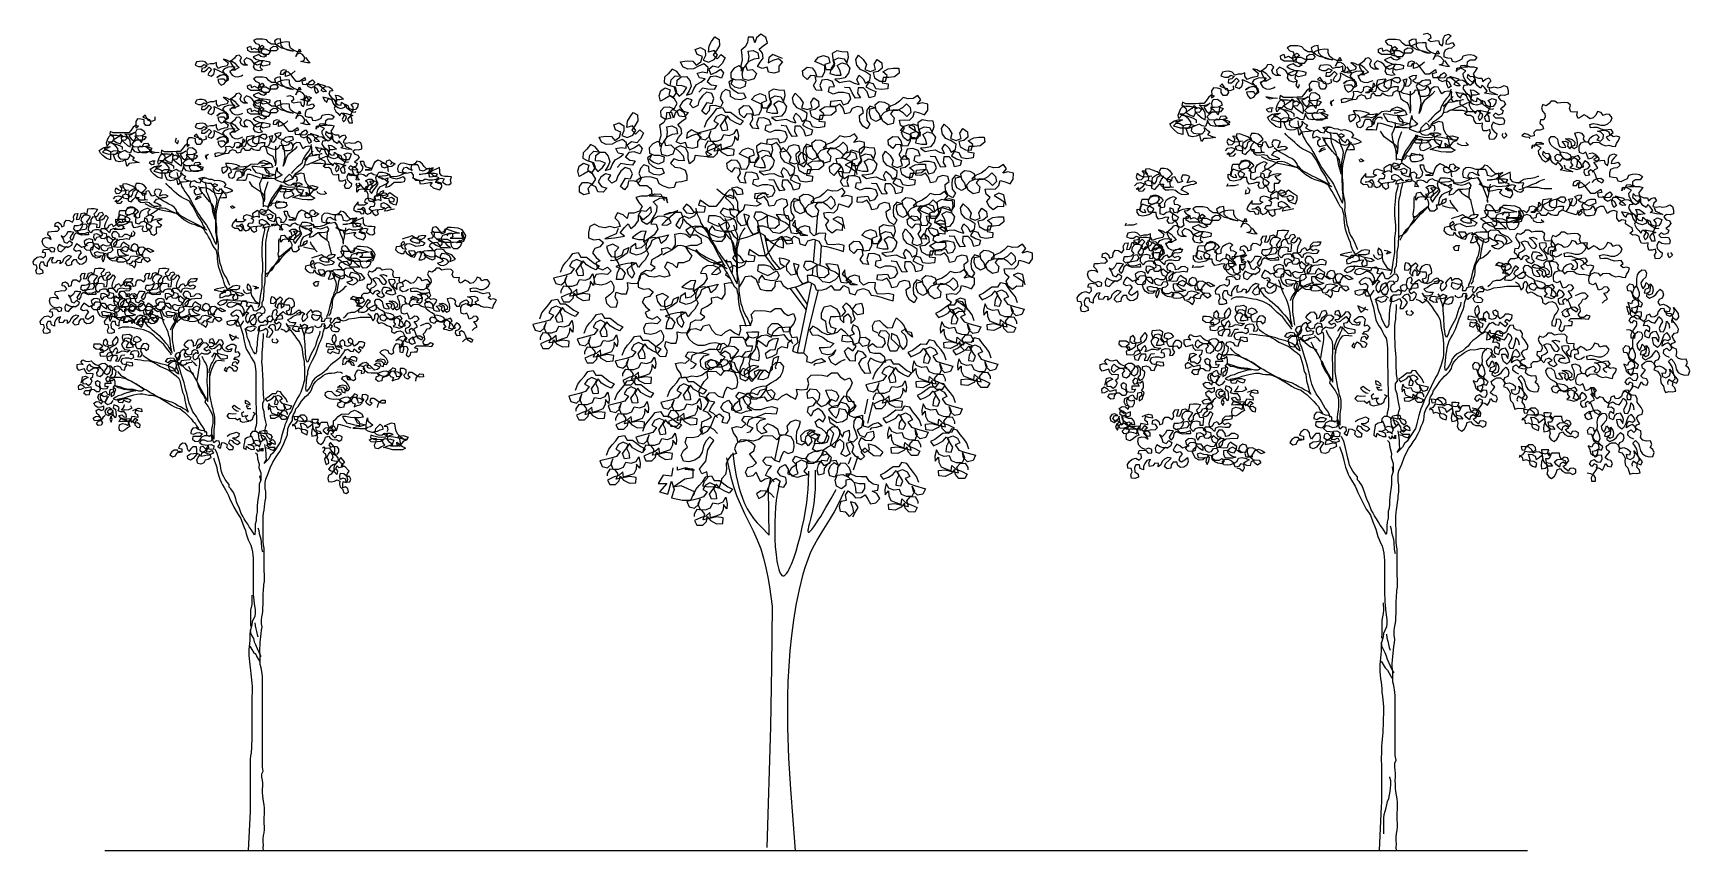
# Model space of a CAD drawing. Header units: metres. Extents: x -0.9 to 19.5, y 0 to 10.1.
import ezdxf

# ---------------------------------------------------------------- set-up
doc = ezdxf.new("R2010")
doc.units = ezdxf.units.M
doc.layers.add('ceco.net 89', color=7, linetype='Continuous')

msp = doc.modelspace()

# ---------------------------------------------------------------- linework, layer by layer
at = {"layer": 'ceco.net 89'}
for p, q in [((9.353, 5.371), (9.391, 5.553)), ((9.453, 5.516), (9.385, 5.257)), ((9.153, 4.758), (9.187, 4.837)), ((9.266, 4.853), (9.208, 4.681)), ((8.178, 3.88), (8.166, 4.442)), ((0, 0), (17.508, 0))]:
    msp.add_line(p, q, dxfattribs=at)
for points in [[(8.342, 9.741), (8.278, 9.766), (8.221, 9.793), (8.171, 9.752), (8.162, 9.691), (8.225, 9.721), (8.289, 9.744), (8.341, 9.7), (8.297, 9.649), (8.296, 9.58), (8.235, 9.562), (8.169, 9.575), (8.15, 9.636), (8.089, 9.618), (8.033, 9.645), (8.064, 9.698), (8.104, 9.745), (8.094, 9.808), (8.053, 9.857), (8.103, 9.898), (8.157, 9.935), (8.134, 9.999), (8.075, 10.042), (8.022, 9.997), (8, 9.937), (7.98, 10.006), (7.917, 10.003), (7.911, 9.938), (7.88, 9.885), (7.831, 9.844), (7.841, 9.782), (7.844, 9.718), (7.826, 9.655), (7.833, 9.588), (7.877, 9.639), (7.919, 9.698), (7.928, 9.768), (7.917, 9.831), (7.98, 9.841), (8.036, 9.814), (8.048, 9.744), (7.986, 9.734), (7.926, 9.707), (7.885, 9.661), (7.904, 9.599), (7.971, 9.606), (8.019, 9.558), (7.993, 9.494), (7.921, 9.47), (7.858, 9.487), (7.843, 9.553), (7.861, 9.616), (7.803, 9.651), (7.747, 9.622), (7.703, 9.57), (7.706, 9.506), (7.763, 9.479), (7.827, 9.482), (7.887, 9.46), (7.877, 9.398), (7.817, 9.372), (7.754, 9.39), (7.707, 9.43), (7.733, 9.487), (7.679, 9.45), (7.698, 9.388), (7.744, 9.348), (7.798, 9.317), (7.862, 9.319), (7.888, 9.259), (7.828, 9.233), (7.758, 9.242), (7.7, 9.276), (7.698, 9.34), (7.638, 9.362), (7.593, 9.319), (7.575, 9.255), (7.604, 9.2), (7.578, 9.143), (7.51, 9.164), (7.446, 9.162), (7.436, 9.1), (7.396, 9.053), (7.349, 9.093), (7.412, 9.2), (7.473, 9.19), (7.496, 9.25), (7.47, 9.31), (7.406, 9.328), (7.354, 9.283), (7.314, 9.228), (7.297, 9.165), (7.241, 9.136), (7.198, 9.181), (7.229, 9.234), (7.166, 9.252), (7.109, 9.21), (7.074, 9.152), (7.116, 9.095), (7.179, 9.077), (7.135, 9.025), (7.07, 9.031), (7.044, 9.091), (6.987, 9.117), (6.947, 9.07), (6.965, 9.009), (6.899, 8.994), (6.846, 9.026), (6.842, 9.097), (6.882, 9.144), (6.946, 9.147), (7.006, 9.125), (7.044, 9.187), (7.01, 9.246), (6.955, 9.285), (6.894, 9.246), (6.838, 9.217), (6.823, 9.283), (6.841, 9.346), (6.895, 9.383), (6.959, 9.358), (6.942, 9.295), (6.998, 9.268), (7.041, 9.327), (7.023, 9.388), (6.959, 9.406), (6.971, 9.48), (7.019, 9.528), (7.085, 9.523), (7.038, 9.584), (6.982, 9.611), (6.935, 9.555), (6.89, 9.511), (6.884, 9.446), (6.938, 9.414), (7.001, 9.397), (7.024, 9.332), (7.069, 9.28), (7.125, 9.329), (7.164, 9.384), (7.104, 9.406), (7.039, 9.411), (7.044, 9.476), (7.094, 9.517), (7.157, 9.519), (7.198, 9.47), (7.217, 9.401), (7.191, 9.344), (7.159, 9.291), (7.224, 9.313), (7.251, 9.37), (7.282, 9.424), (7.337, 9.453), (7.387, 9.493), (7.32, 9.506), (7.291, 9.562), (7.357, 9.577), (7.419, 9.567), (7.424, 9.632), (7.373, 9.676), (7.305, 9.648), (7.246, 9.614), (7.174, 9.611), (7.113, 9.641), (7.087, 9.7), (7.165, 9.713), (7.238, 9.71), (7.279, 9.66), (7.336, 9.702), (7.354, 9.765), (7.289, 9.79), (7.266, 9.855), (7.331, 9.878), (7.389, 9.843), (7.391, 9.779), (7.365, 9.723), (7.429, 9.697), (7.5, 9.729), (7.539, 9.784), (7.498, 9.841), (7.429, 9.822), (7.436, 9.899), (7.467, 9.953), (7.506, 10.007), (7.56, 9.976), (7.563, 9.904), (7.526, 9.842), (7.487, 9.787), (7.535, 9.739), (7.586, 9.792), (7.633, 9.751), (7.597, 9.681), (7.548, 9.633), (7.482, 9.646), (7.432, 9.605), (7.458, 9.545), (7.522, 9.576), (7.576, 9.613), (7.616, 9.564), (7.591, 9.499), (7.518, 9.523), (7.451, 9.516), (7.412, 9.461), (7.464, 9.418), (7.529, 9.412), (7.498, 9.359), (7.42, 9.366), (7.354, 9.379), (7.313, 9.332), (7.31, 9.328)], [(16.225, 10.043), (16.272, 10.054), (16.312, 10.032), (16.32, 9.992), (16.283, 9.97), (16.32, 9.952), (16.371, 9.959), (16.415, 9.963), (16.426, 9.923), (16.458, 9.897), (16.469, 9.937), (16.469, 9.985), (16.491, 10.025), (16.535, 10.04), (16.571, 10.022), (16.539, 9.992), (16.509, 9.959), (16.502, 9.919), (16.546, 9.923), (16.586, 9.938), (16.612, 9.901), (16.575, 9.868), (16.535, 9.864), (16.495, 9.846), (16.48, 9.806), (16.48, 9.762), (16.524, 9.751), (16.568, 9.748), (16.583, 9.708), (16.623, 9.7), (16.667, 9.719), (16.703, 9.737), (16.718, 9.777), (16.765, 9.788), (16.805, 9.792), (16.849, 9.784), (16.886, 9.759), (16.86, 9.722), (16.802, 9.722), (16.765, 9.697), (16.762, 9.657), (16.798, 9.638), (16.849, 9.638), (16.889, 9.627), (16.864, 9.587), (16.838, 9.554), (16.86, 9.518), (16.904, 9.5), (16.948, 9.5), (16.959, 9.46), (16.992, 9.489), (17.036, 9.503), (17.058, 9.463), (17.028, 9.434), (17.014, 9.394), (17.058, 9.383), (17.098, 9.394), (17.138, 9.383), (17.182, 9.39), (17.222, 9.412), (17.258, 9.394), (17.269, 9.347), (17.269, 9.303), (17.226, 9.288), (17.182, 9.292), (17.149, 9.266), (17.178, 9.23), (17.218, 9.219), (17.237, 9.182), (17.208, 9.146), (17.175, 9.12), (17.211, 9.102), (17.197, 9.062), (17.153, 9.047), (17.116, 9.069), (17.087, 9.04), (17.116, 9.011), (17.164, 9.014), (17.208, 9.011), (17.226, 8.974), (17.219, 8.934), (17.168, 8.927), (17.124, 8.938), (17.087, 8.96), (17.065, 8.916), (17.069, 8.876), (17.098, 8.846), (17.131, 8.821), (17.124, 8.781), (17.095, 8.751), (17.047, 8.748), (17.033, 8.792), (17.055, 8.828), (17.047, 8.868), (17.007, 8.854), (16.963, 8.854), (16.952, 8.901), (16.956, 8.945), (16.916, 8.937), (16.875, 8.941), (16.854, 8.978), (16.846, 9.021), (16.806, 9.043), (16.766, 9.04), (16.733, 9.065), (16.769, 9.091), (16.758, 9.131), (16.715, 9.153), (16.678, 9.178), (16.682, 9.218), (16.634, 9.226), (16.598, 9.207), (16.572, 9.247), (16.572, 9.291), (16.576, 9.331), (16.532, 9.342), (16.488, 9.331), (16.455, 9.306), (16.43, 9.35), (16.411, 9.39), (16.364, 9.393), (16.324, 9.371), (16.309, 9.331), (16.291, 9.287), (16.244, 9.276), (16.196, 9.276), (16.17, 9.309), (16.167, 9.349), (16.127, 9.353), (16.105, 9.316), (16.068, 9.291), (16.028, 9.302), (15.984, 9.313), (15.944, 9.331), (15.897, 9.345), (15.856, 9.323), (15.842, 9.283), (15.802, 9.28), (15.762, 9.291), (15.721, 9.316), (15.696, 9.283), (15.648, 9.283), (15.619, 9.316), (15.583, 9.298), (15.575, 9.254), (15.528, 9.243), (15.51, 9.279), (15.462, 9.294), (15.422, 9.276), (15.4, 9.239), (15.36, 9.235), (15.32, 9.224), (15.265, 9.206), (15.225, 9.195), (15.218, 9.243), (15.265, 9.254), (15.305, 9.246), (15.353, 9.25), (15.371, 9.294), (15.367, 9.338), (15.418, 9.341), (15.462, 9.319), (15.491, 9.349), (15.495, 9.389), (15.535, 9.4), (15.575, 9.385), (15.605, 9.356), (15.553, 9.334), (15.513, 9.323), (15.561, 9.323), (15.59, 9.356), (15.608, 9.4), (15.612, 9.444), (15.634, 9.407), (15.594, 9.374), (15.557, 9.349), (15.601, 9.334), (15.641, 9.342), (15.656, 9.389), (15.656, 9.436), (15.666, 9.48), (15.725, 9.488), (15.765, 9.491), (15.732, 9.444), (15.688, 9.426), (15.656, 9.4), (15.689, 9.363), (15.736, 9.338), (15.787, 9.345), (15.827, 9.386), (15.834, 9.433), (15.834, 9.484), (15.882, 9.51), (15.929, 9.51), (15.944, 9.47), (15.915, 9.437), (15.867, 9.459), (15.831, 9.484), (15.783, 9.469), (15.747, 9.451), (15.74, 9.407), (15.776, 9.378), (15.816, 9.382), (15.867, 9.397), (15.915, 9.397), (15.908, 9.345), (15.948, 9.331), (15.973, 9.364), (15.992, 9.4), (15.995, 9.44), (15.977, 9.481), (16.024, 9.492), (16.013, 9.448), (16.002, 9.408), (16.043, 9.4), (16.075, 9.437), (16.079, 9.481), (16.053, 9.514), (16.097, 9.532), (16.137, 9.536), (16.13, 9.492), (16.094, 9.47), (16.13, 9.448), (16.181, 9.441), (16.211, 9.47), (16.251, 9.481), (16.305, 9.481), (16.313, 9.433), (16.269, 9.411), (16.229, 9.397), (16.156, 9.433), (16.138, 9.397), (16.159, 9.36), (16.2, 9.353), (16.251, 9.364), (16.276, 9.401), (16.302, 9.364), (16.302, 9.338)], [(2.472, 9.755), (2.498, 9.717), (2.526, 9.691), (2.491, 9.688), (2.414, 9.707), (2.453, 9.717), (2.462, 9.755), (2.433, 9.79), (2.401, 9.806), (2.366, 9.797), (2.35, 9.765), (2.398, 9.861), (2.414, 9.826), (2.366, 9.826), (2.321, 9.845), (2.286, 9.87), (2.273, 9.906), (2.273, 9.944), (2.235, 9.947), (2.184, 9.941), (2.139, 9.925), (2.107, 9.909), (2.174, 9.873), (2.238, 9.858), (2.28, 9.845), (2.318, 9.832), (2.283, 9.835), (2.241, 9.848), (2.2, 9.87), (2.171, 9.902), (2.167, 9.941), (2.164, 9.986), (2.123, 9.979), (2.087, 9.96), (2.1, 9.918), (2.132, 9.899), (2.091, 9.918), (2.052, 9.918), (2.017, 9.941), (1.988, 9.973), (1.943, 9.982), (1.863, 9.982), (1.831, 9.963), (1.857, 9.928), (1.895, 9.918), (1.908, 9.876), (1.931, 9.841), (1.889, 9.819), (1.796, 9.819), (1.761, 9.841), (1.758, 9.876), (1.793, 9.892), (1.806, 9.854), (1.844, 9.87), (1.886, 9.848), (1.899, 9.883), (1.937, 9.905), (1.963, 9.88), (1.924, 9.857), (1.886, 9.851), (1.899, 9.816), (1.934, 9.806), (1.979, 9.796), (2.017, 9.796), (2.039, 9.829), (2.039, 9.87), (2.075, 9.893), (2.11, 9.889), (2.132, 9.861), (2.107, 9.835), (2.023, 9.835), (1.982, 9.857), (1.931, 9.857), (1.924, 9.822), (1.956, 9.793), (1.991, 9.777), (1.956, 9.758), (1.921, 9.768), (1.892, 9.79), (1.857, 9.777), (1.825, 9.761), (1.86, 9.735), (1.899, 9.723), (1.937, 9.707), (1.915, 9.671), (1.873, 9.659), (1.838, 9.684), (1.911, 9.716), (1.953, 9.716), (1.992, 9.71), (2.03, 9.7), (2.027, 9.665), (1.985, 9.656), (1.95, 9.649), (1.918, 9.668), (1.912, 9.63), (1.94, 9.601), (1.899, 9.591), (1.854, 9.604), (1.831, 9.639), (1.841, 9.675), (1.815, 9.713), (1.783, 9.735), (1.745, 9.751), (1.713, 9.719), (1.723, 9.681), (1.758, 9.662), (1.71, 9.662), (1.678, 9.681), (1.665, 9.716), (1.684, 9.755), (1.655, 9.783), (1.617, 9.777), (1.598, 9.745), (1.569, 9.722), (1.537, 9.703), (1.502, 9.722), (1.46, 9.735), (1.489, 9.713), (1.518, 9.687), (1.508, 9.652), (1.47, 9.645), (1.428, 9.636), (1.396, 9.62), (1.373, 9.655), (1.373, 9.693), (1.338, 9.677), (1.3, 9.677), (1.265, 9.668), (1.236, 9.7), (1.2, 9.709), (1.165, 9.706), (1.13, 9.7), (1.114, 9.661), (1.152, 9.645), (1.191, 9.645), (1.22, 9.668), (1.258, 9.652), (1.233, 9.626), (1.194, 9.62), (1.191, 9.584), (1.229, 9.584), (1.258, 9.61), (1.284, 9.636), (1.313, 9.607), (1.284, 9.575), (1.268, 9.54), (1.31, 9.524), (1.342, 9.549), (1.351, 9.584), (1.348, 9.62), (1.415, 9.588), (1.498, 9.546), (1.454, 9.54), (1.415, 9.533), (1.38, 9.508), (1.415, 9.533), (1.46, 9.546), (1.495, 9.533), (1.508, 9.495), (1.492, 9.46), (1.47, 9.489), (1.425, 9.488), (1.39, 9.485), (1.402, 9.444), (1.431, 9.415), (1.47, 9.431), (1.492, 9.463), (1.524, 9.482), (1.518, 9.521), (1.479, 9.559), (1.454, 9.588), (1.476, 9.62), (1.521, 9.639), (1.559, 9.642), (1.601, 9.639), (1.578, 9.604), (1.537, 9.588), (1.572, 9.604), (1.607, 9.601), (1.578, 9.646), (1.556, 9.684), (1.553, 9.719), (1.598, 9.687), (1.626, 9.655), (1.652, 9.63), (1.607, 9.607), (1.569, 9.607), (1.54, 9.578), (1.566, 9.537), (1.601, 9.521), (1.639, 9.517), (1.681, 9.53), (1.7, 9.54)], [(10.038, 8.787), (10.022, 8.854), (10.01, 8.916), (9.949, 8.933), (9.893, 8.905), (9.954, 8.871), (10.01, 8.832), (10.005, 8.764), (9.937, 8.77), (9.881, 8.731), (9.831, 8.77), (9.803, 8.832), (9.842, 8.882), (9.792, 8.921), (9.781, 8.983), (9.842, 8.989), (9.904, 8.983), (9.949, 9.028), (9.966, 9.089), (10.027, 9.073), (10.089, 9.05), (10.128, 9.106), (10.128, 9.179), (10.061, 9.196), (9.999, 9.179), (10.044, 9.235), (10.005, 9.286), (9.949, 9.252), (9.887, 9.246), (9.826, 9.263), (9.781, 9.219), (9.73, 9.179), (9.669, 9.157), (9.618, 9.112), (9.686, 9.107), (9.758, 9.106), (9.82, 9.14), (9.865, 9.185), (9.91, 9.14), (9.921, 9.078), (9.87, 9.028), (9.826, 9.073), (9.77, 9.106), (9.708, 9.112), (9.669, 9.062), (9.714, 9.011), (9.702, 8.944), (9.635, 8.927), (9.573, 8.972), (9.551, 9.034), (9.596, 9.084), (9.658, 9.107), (9.652, 9.174), (9.596, 9.202), (9.529, 9.208), (9.478, 9.168), (9.489, 9.107), (9.529, 9.056), (9.545, 8.995), (9.489, 8.967), (9.433, 9), (9.411, 9.062), (9.417, 9.124), (9.478, 9.135), (9.417, 9.157), (9.377, 9.107), (9.372, 9.045), (9.377, 8.984), (9.416, 8.933), (9.383, 8.877), (9.327, 8.911), (9.293, 8.972), (9.288, 9.04), (9.338, 9.079), (9.321, 9.141), (9.26, 9.152), (9.198, 9.129), (9.17, 9.073), (9.108, 9.062), (9.086, 9.13), (9.047, 9.18), (8.991, 9.152), (8.929, 9.158), (8.935, 9.219), (9.058, 9.23), (9.086, 9.174), (9.148, 9.191), (9.181, 9.247), (9.159, 9.309), (9.092, 9.326), (9.024, 9.326), (8.963, 9.303), (8.907, 9.331), (8.918, 9.393), (8.98, 9.399), (8.957, 9.46), (8.89, 9.483), (8.823, 9.477), (8.8, 9.41), (8.823, 9.348), (8.755, 9.354), (8.722, 9.41), (8.756, 9.466), (8.744, 9.528), (8.683, 9.533), (8.643, 9.483), (8.593, 9.528), (8.587, 9.59), (8.644, 9.634), (8.705, 9.629), (8.744, 9.578), (8.761, 9.517), (8.834, 9.522), (8.862, 9.584), (8.862, 9.651), (8.795, 9.679), (8.739, 9.707), (8.784, 9.758), (8.845, 9.78), (8.907, 9.757), (8.924, 9.69), (8.862, 9.668), (8.873, 9.606), (8.946, 9.606), (8.985, 9.656), (8.963, 9.718), (9.03, 9.752), (9.098, 9.74), (9.131, 9.684), (9.154, 9.757), (9.143, 9.819), (9.07, 9.825), (9.008, 9.836), (8.952, 9.802), (8.958, 9.741), (8.98, 9.679), (8.941, 9.623), (8.924, 9.556), (8.997, 9.539), (9.064, 9.539), (9.047, 9.6), (9.013, 9.656), (9.07, 9.69), (9.131, 9.673), (9.17, 9.623), (9.154, 9.561), (9.109, 9.505), (9.047, 9.494), (8.985, 9.488), (9.041, 9.449), (9.103, 9.46), (9.165, 9.466), (9.221, 9.438), (9.282, 9.421), (9.254, 9.482), (9.282, 9.538), (9.333, 9.494), (9.361, 9.438), (9.417, 9.471), (9.423, 9.538), (9.361, 9.578), (9.299, 9.606), (9.255, 9.662), (9.243, 9.729), (9.277, 9.785), (9.333, 9.729), (9.372, 9.667), (9.355, 9.606), (9.423, 9.583), (9.484, 9.606), (9.467, 9.673), (9.507, 9.729), (9.563, 9.69), (9.568, 9.622), (9.518, 9.583), (9.456, 9.572), (9.473, 9.505), (9.54, 9.465), (9.607, 9.465), (9.63, 9.533), (9.574, 9.577), (9.641, 9.617), (9.703, 9.622), (9.77, 9.622), (9.776, 9.56), (9.72, 9.516), (9.647, 9.51), (9.579, 9.51), (9.568, 9.443), (9.641, 9.432), (9.635, 9.37), (9.557, 9.359), (9.49, 9.37), (9.462, 9.432), (9.4, 9.449), (9.366, 9.393), (9.428, 9.359), (9.49, 9.337), (9.473, 9.275), (9.405, 9.258), (9.383, 9.331), (9.338, 9.382), (9.271, 9.382), (9.265, 9.314), (9.299, 9.258), (9.237, 9.253), (9.198, 9.32), (9.17, 9.382), (9.109, 9.387), (9.103, 9.387)], [(15.284, 9.638), (15.313, 9.594), (15.346, 9.565), (15.306, 9.562), (15.218, 9.583), (15.262, 9.594), (15.273, 9.638), (15.24, 9.678), (15.203, 9.697), (15.163, 9.686), (15.145, 9.649), (15.2, 9.759), (15.218, 9.718), (15.163, 9.718), (15.112, 9.74), (15.072, 9.769), (15.057, 9.81), (15.057, 9.853), (15.013, 9.857), (14.955, 9.85), (14.904, 9.831), (14.867, 9.813), (14.944, 9.773), (15.017, 9.755), (15.065, 9.74), (15.108, 9.726), (15.068, 9.729), (15.021, 9.744), (14.973, 9.769), (14.94, 9.806), (14.937, 9.85), (14.933, 9.901), (14.885, 9.893), (14.845, 9.872), (14.86, 9.824), (14.897, 9.802), (14.849, 9.824), (14.805, 9.824), (14.765, 9.85), (14.732, 9.886), (14.681, 9.897), (14.59, 9.897), (14.553, 9.875), (14.582, 9.835), (14.626, 9.824), (14.641, 9.776), (14.667, 9.736), (14.619, 9.711), (14.513, 9.711), (14.473, 9.736), (14.469, 9.776), (14.51, 9.795), (14.524, 9.751), (14.568, 9.769), (14.615, 9.744), (14.63, 9.784), (14.674, 9.809), (14.703, 9.78), (14.659, 9.754), (14.615, 9.747), (14.63, 9.707), (14.67, 9.696), (14.721, 9.685), (14.765, 9.685), (14.791, 9.722), (14.791, 9.769), (14.831, 9.795), (14.871, 9.791), (14.897, 9.758), (14.867, 9.729), (14.772, 9.729), (14.725, 9.755), (14.667, 9.754), (14.659, 9.714), (14.696, 9.682), (14.736, 9.663), (14.696, 9.641), (14.656, 9.652), (14.623, 9.678), (14.583, 9.663), (14.546, 9.645), (14.586, 9.616), (14.63, 9.601), (14.674, 9.583), (14.648, 9.543), (14.601, 9.528), (14.561, 9.557), (14.645, 9.594), (14.692, 9.594), (14.736, 9.587), (14.78, 9.576), (14.776, 9.536), (14.729, 9.525), (14.689, 9.517), (14.652, 9.539), (14.645, 9.495), (14.678, 9.462), (14.63, 9.451), (14.579, 9.466), (14.554, 9.506), (14.565, 9.546), (14.535, 9.59), (14.499, 9.616), (14.455, 9.634), (14.418, 9.597), (14.429, 9.553), (14.47, 9.532), (14.415, 9.532), (14.378, 9.553), (14.364, 9.594), (14.386, 9.637), (14.353, 9.67), (14.309, 9.663), (14.287, 9.626), (14.254, 9.601), (14.218, 9.579), (14.177, 9.601), (14.13, 9.615), (14.163, 9.59), (14.196, 9.561), (14.185, 9.52), (14.141, 9.513), (14.094, 9.502), (14.057, 9.484), (14.031, 9.524), (14.031, 9.568), (13.991, 9.549), (13.947, 9.549), (13.907, 9.538), (13.874, 9.575), (13.834, 9.586), (13.794, 9.582), (13.754, 9.575), (13.736, 9.531), (13.78, 9.513), (13.823, 9.513), (13.856, 9.538), (13.9, 9.52), (13.871, 9.491), (13.827, 9.484), (13.823, 9.443), (13.867, 9.443), (13.9, 9.473), (13.929, 9.502), (13.962, 9.469), (13.929, 9.433), (13.911, 9.392), (13.959, 9.374), (13.995, 9.403), (14.006, 9.444), (14.002, 9.484), (14.079, 9.447), (14.174, 9.4), (14.123, 9.393), (14.079, 9.385), (14.039, 9.356), (14.079, 9.385), (14.13, 9.4), (14.17, 9.385), (14.185, 9.341), (14.167, 9.301), (14.141, 9.334), (14.09, 9.334), (14.05, 9.33), (14.065, 9.283), (14.097, 9.25), (14.141, 9.268), (14.167, 9.305), (14.203, 9.327), (14.196, 9.371), (14.152, 9.414), (14.123, 9.447), (14.148, 9.484), (14.199, 9.506), (14.243, 9.509), (14.291, 9.506), (14.265, 9.466), (14.218, 9.447), (14.258, 9.466), (14.298, 9.462), (14.265, 9.513), (14.24, 9.557), (14.236, 9.597), (14.287, 9.561), (14.32, 9.524), (14.349, 9.495), (14.298, 9.469), (14.254, 9.469), (14.221, 9.436), (14.251, 9.389), (14.291, 9.371), (14.335, 9.367), (14.382, 9.382), (14.404, 9.393)], [(16.488, 9.718), (16.517, 9.675), (16.55, 9.645), (16.51, 9.642), (16.422, 9.664), (16.466, 9.675), (16.477, 9.718), (16.444, 9.759), (16.407, 9.777), (16.367, 9.766), (16.349, 9.729), (16.404, 9.839), (16.422, 9.799), (16.367, 9.799), (16.316, 9.82), (16.276, 9.85), (16.261, 9.89), (16.261, 9.934), (16.217, 9.937), (16.159, 9.93), (16.108, 9.912), (16.071, 9.893), (16.148, 9.853), (16.221, 9.835), (16.269, 9.82), (16.312, 9.806), (16.272, 9.809), (16.225, 9.824), (16.177, 9.85), (16.144, 9.886), (16.141, 9.93), (16.137, 9.981), (16.09, 9.974), (16.049, 9.952), (16.064, 9.904), (16.101, 9.882), (16.053, 9.904), (16.009, 9.904), (15.969, 9.93), (15.936, 9.966), (15.885, 9.977), (15.794, 9.977), (15.757, 9.955), (15.787, 9.915), (15.83, 9.904), (15.845, 9.857), (15.871, 9.816), (15.823, 9.791), (15.717, 9.791), (15.677, 9.816), (15.673, 9.856), (15.714, 9.875), (15.728, 9.831), (15.772, 9.849), (15.82, 9.824), (15.834, 9.864), (15.878, 9.889), (15.907, 9.86), (15.863, 9.835), (15.82, 9.827), (15.834, 9.787), (15.874, 9.776), (15.925, 9.765), (15.969, 9.765), (15.995, 9.802), (15.995, 9.849), (16.035, 9.875), (16.075, 9.871), (16.101, 9.839), (16.071, 9.809), (15.977, 9.809), (15.929, 9.835), (15.871, 9.835), (15.863, 9.794), (15.9, 9.762), (15.94, 9.743), (15.9, 9.721), (15.86, 9.732), (15.827, 9.758), (15.787, 9.743), (15.75, 9.725), (15.79, 9.696), (15.834, 9.681), (15.878, 9.663), (15.853, 9.623), (15.805, 9.608), (15.765, 9.637), (15.849, 9.674), (15.896, 9.674), (15.94, 9.667), (15.984, 9.656), (15.98, 9.616), (15.933, 9.605), (15.893, 9.597), (15.856, 9.619), (15.849, 9.575), (15.882, 9.543), (15.834, 9.532), (15.783, 9.546), (15.758, 9.586), (15.769, 9.626), (15.739, 9.67), (15.703, 9.696), (15.659, 9.714), (15.622, 9.677), (15.633, 9.634), (15.674, 9.612), (15.619, 9.612), (15.582, 9.634), (15.568, 9.674), (15.59, 9.718), (15.557, 9.75), (15.513, 9.743), (15.491, 9.707), (15.458, 9.681), (15.422, 9.659), (15.382, 9.681), (15.334, 9.695), (15.367, 9.67), (15.4, 9.641), (15.389, 9.601), (15.345, 9.593), (15.298, 9.582), (15.261, 9.564), (15.236, 9.604), (15.236, 9.648), (15.195, 9.63), (15.152, 9.63), (15.111, 9.619), (15.079, 9.655), (15.038, 9.666), (14.998, 9.662), (14.958, 9.655), (14.94, 9.611), (14.984, 9.593), (15.027, 9.593), (15.06, 9.618), (15.104, 9.6), (15.075, 9.571), (15.031, 9.564), (15.028, 9.524), (15.071, 9.524), (15.104, 9.553), (15.133, 9.582), (15.166, 9.549), (15.133, 9.513), (15.115, 9.473), (15.163, 9.454), (15.199, 9.484), (15.21, 9.524), (15.206, 9.564), (15.283, 9.527), (15.378, 9.48), (15.327, 9.473), (15.283, 9.465), (15.243, 9.436), (15.283, 9.465), (15.334, 9.48), (15.374, 9.465), (15.389, 9.422), (15.371, 9.381), (15.345, 9.414), (15.294, 9.414), (15.254, 9.411), (15.269, 9.363), (15.302, 9.33), (15.345, 9.349), (15.371, 9.385), (15.407, 9.407), (15.4, 9.451), (15.356, 9.495), (15.327, 9.527), (15.352, 9.564), (15.404, 9.586), (15.447, 9.59), (15.495, 9.586), (15.469, 9.546), (15.422, 9.528), (15.462, 9.546), (15.502, 9.542), (15.469, 9.593), (15.444, 9.637), (15.44, 9.677), (15.491, 9.641), (15.524, 9.604), (15.553, 9.575), (15.502, 9.55), (15.458, 9.549), (15.425, 9.517), (15.455, 9.469), (15.495, 9.451), (15.539, 9.447), (15.586, 9.462), (15.608, 9.473)], [(2.342, 9.589), (2.301, 9.554), (2.259, 9.532), (2.224, 9.522), (2.224, 9.56), (2.236, 9.596), (2.201, 9.602), (2.166, 9.586), (2.16, 9.551), (2.198, 9.548), (2.217, 9.58), (2.253, 9.583), (2.278, 9.557), (2.301, 9.525), (2.323, 9.496), (2.349, 9.464), (2.397, 9.464), (2.461, 9.509), (2.47, 9.474), (2.426, 9.465), (2.432, 9.426), (2.467, 9.423), (2.502, 9.426), (2.525, 9.458), (2.557, 9.481), (2.583, 9.452), (2.557, 9.42), (2.515, 9.417), (2.483, 9.433), (2.499, 9.401), (2.538, 9.381), (2.573, 9.397), (2.605, 9.378), (2.631, 9.333), (2.602, 9.311), (2.583, 9.353), (2.579, 9.388), (2.592, 9.423), (2.634, 9.423), (2.675, 9.42), (2.714, 9.407), (2.663, 9.42), (2.618, 9.436), (2.669, 9.391), (2.704, 9.362), (2.73, 9.337), (2.695, 9.333), (2.663, 9.349), (2.679, 9.381), (2.72, 9.398), (2.759, 9.394), (2.791, 9.375), (2.807, 9.343), (2.768, 9.34), (2.759, 9.305), (2.784, 9.266), (2.823, 9.237), (2.855, 9.215), (2.852, 9.257), (2.839, 9.292), (2.874, 9.289), (2.906, 9.27), (2.938, 9.244), (2.893, 9.234), (2.855, 9.234), (2.845, 9.199), (2.874, 9.173), (2.909, 9.167), (2.913, 9.206), (2.948, 9.18), (2.954, 9.142), (2.909, 9.125), (2.871, 9.135), (2.839, 9.154), (2.81, 9.193), (2.797, 9.228), (2.756, 9.25), (2.717, 9.257), (2.682, 9.266), (2.704, 9.228), (2.733, 9.205), (2.746, 9.241), (2.781, 9.247), (2.82, 9.241), (2.839, 9.205), (2.842, 9.17), (2.823, 9.132), (2.845, 9.09), (2.871, 9.065), (2.894, 9.036), (2.91, 9.068), (2.945, 9.071), (2.942, 9.033), (2.922, 8.997), (2.938, 8.962), (2.964, 8.988), (2.974, 9.023), (2.945, 9.049), (2.913, 9.068), (2.97, 9.065), (3.015, 9.055), (3.054, 9.042), (3.012, 9.026), (2.986, 8.997), (3.006, 8.953), (3.047, 8.953), (3.041, 9.001), (3.022, 9.036), (3.038, 9.071), (3.057, 9.106), (3.057, 9.148), (3.031, 9.177), (3.073, 9.199), (3.118, 9.183), (3.108, 9.145), (3.086, 9.113), (3.044, 9.11), (3.009, 9.126), (2.996, 9.161), (2.961, 9.177), (2.974, 9.138), (3.015, 9.106), (3.047, 9.087), (3.082, 9.084), (3.089, 9.09)], [(16.24, 9.696), (16.192, 9.656), (16.145, 9.63), (16.104, 9.619), (16.104, 9.663), (16.119, 9.703), (16.079, 9.711), (16.039, 9.692), (16.031, 9.652), (16.075, 9.649), (16.097, 9.685), (16.137, 9.689), (16.167, 9.66), (16.192, 9.623), (16.218, 9.59), (16.247, 9.554), (16.302, 9.554), (16.375, 9.605), (16.386, 9.565), (16.335, 9.554), (16.342, 9.51), (16.382, 9.507), (16.422, 9.51), (16.448, 9.547), (16.484, 9.572), (16.513, 9.54), (16.484, 9.503), (16.437, 9.499), (16.4, 9.517), (16.419, 9.481), (16.462, 9.459), (16.503, 9.477), (16.539, 9.456), (16.568, 9.404), (16.536, 9.379), (16.514, 9.426), (16.51, 9.466), (16.524, 9.507), (16.572, 9.507), (16.619, 9.503), (16.663, 9.489), (16.605, 9.503), (16.554, 9.521), (16.612, 9.47), (16.652, 9.437), (16.682, 9.408), (16.641, 9.405), (16.605, 9.423), (16.623, 9.459), (16.671, 9.478), (16.714, 9.474), (16.751, 9.452), (16.769, 9.416), (16.725, 9.412), (16.714, 9.372), (16.744, 9.328), (16.788, 9.295), (16.824, 9.27), (16.82, 9.317), (16.806, 9.357), (16.846, 9.354), (16.882, 9.332), (16.919, 9.303), (16.868, 9.292), (16.824, 9.292), (16.813, 9.251), (16.846, 9.222), (16.886, 9.215), (16.89, 9.259), (16.93, 9.23), (16.937, 9.186), (16.886, 9.167), (16.842, 9.178), (16.806, 9.2), (16.773, 9.244), (16.758, 9.284), (16.711, 9.31), (16.667, 9.317), (16.627, 9.328), (16.652, 9.284), (16.685, 9.259), (16.7, 9.299), (16.74, 9.306), (16.784, 9.299), (16.806, 9.259), (16.81, 9.218), (16.788, 9.175), (16.813, 9.127), (16.842, 9.098), (16.868, 9.065), (16.886, 9.102), (16.926, 9.105), (16.923, 9.062), (16.901, 9.021), (16.919, 8.981), (16.948, 9.01), (16.959, 9.051), (16.926, 9.08), (16.89, 9.102), (16.956, 9.098), (17.007, 9.087), (17.051, 9.073), (17.003, 9.054), (16.974, 9.021), (16.996, 8.97), (17.043, 8.97), (17.036, 9.025), (17.014, 9.065), (17.032, 9.105), (17.054, 9.146), (17.054, 9.193), (17.025, 9.226), (17.072, 9.252), (17.124, 9.233), (17.113, 9.19), (17.087, 9.153), (17.04, 9.149), (16.999, 9.168), (16.985, 9.208), (16.945, 9.226), (16.959, 9.182), (17.007, 9.146), (17.043, 9.124), (17.083, 9.12), (17.091, 9.127)], [(17.032, 9.379), (17.047, 9.336), (17.098, 9.314), (17.138, 9.295), (17.061, 9.303), (16.981, 9.317), (17.014, 9.343), (16.981, 9.387), (16.952, 9.416), (16.93, 9.379), (16.893, 9.405), (16.868, 9.441), (16.868, 9.485), (16.846, 9.522), (16.806, 9.518), (16.773, 9.551), (16.765, 9.507), (16.795, 9.478), (16.831, 9.449), (16.86, 9.481), (16.842, 9.438), (16.802, 9.412), (16.766, 9.438), (16.74, 9.481), (16.722, 9.518), (16.718, 9.558), (16.751, 9.591), (16.696, 9.62), (16.649, 9.624), (16.634, 9.583), (16.641, 9.624), (16.681, 9.631), (16.725, 9.638), (16.78, 9.638), (16.736, 9.657), (16.689, 9.653), (16.67, 9.616), (16.659, 9.602)], [(2.472, 9.286), (2.498, 9.248), (2.526, 9.222), (2.491, 9.219), (2.414, 9.238), (2.453, 9.248), (2.462, 9.286), (2.433, 9.322), (2.401, 9.338), (2.366, 9.328), (2.35, 9.296), (2.398, 9.392), (2.414, 9.357), (2.366, 9.357), (2.321, 9.376), (2.286, 9.402), (2.273, 9.437), (2.273, 9.475), (2.235, 9.478), (2.184, 9.472), (2.139, 9.456), (2.107, 9.44), (2.174, 9.405), (2.238, 9.389), (2.28, 9.376), (2.318, 9.363), (2.283, 9.366), (2.241, 9.379), (2.2, 9.402), (2.171, 9.434), (2.167, 9.472), (2.164, 9.517), (2.123, 9.51), (2.087, 9.491), (2.1, 9.449), (2.132, 9.43), (2.091, 9.449), (2.052, 9.449), (2.017, 9.472), (1.988, 9.504), (1.943, 9.513), (1.863, 9.513), (1.831, 9.494), (1.857, 9.459), (1.895, 9.449), (1.908, 9.408), (1.931, 9.372), (1.889, 9.35), (1.796, 9.35), (1.761, 9.372), (1.758, 9.408), (1.793, 9.424), (1.806, 9.385), (1.844, 9.401), (1.886, 9.379), (1.899, 9.414), (1.937, 9.437), (1.963, 9.411), (1.924, 9.388), (1.886, 9.382), (1.899, 9.347), (1.934, 9.337), (1.979, 9.328), (2.017, 9.328), (2.039, 9.36), (2.039, 9.401), (2.075, 9.424), (2.11, 9.421), (2.132, 9.392), (2.107, 9.366), (2.023, 9.366), (1.982, 9.389), (1.931, 9.388), (1.924, 9.353), (1.956, 9.324), (1.991, 9.308), (1.956, 9.289), (1.921, 9.299), (1.892, 9.321), (1.857, 9.308), (1.825, 9.292), (1.86, 9.267), (1.899, 9.254), (1.937, 9.238), (1.915, 9.203), (1.873, 9.19), (1.838, 9.215), (1.911, 9.248), (1.953, 9.248), (1.992, 9.241), (2.03, 9.232), (2.027, 9.196), (1.985, 9.187), (1.95, 9.18), (1.918, 9.2), (1.912, 9.161), (1.94, 9.132), (1.899, 9.123), (1.854, 9.135), (1.831, 9.171), (1.841, 9.206), (1.815, 9.244), (1.783, 9.267), (1.745, 9.283), (1.713, 9.251), (1.723, 9.212), (1.758, 9.193), (1.71, 9.193), (1.678, 9.212), (1.665, 9.247), (1.684, 9.286), (1.655, 9.315), (1.617, 9.308), (1.598, 9.276), (1.569, 9.254), (1.537, 9.234), (1.502, 9.254), (1.46, 9.266), (1.489, 9.244), (1.518, 9.218), (1.508, 9.183), (1.47, 9.177), (1.428, 9.167), (1.396, 9.151), (1.373, 9.186), (1.373, 9.225), (1.338, 9.209), (1.3, 9.209), (1.265, 9.199), (1.236, 9.231), (1.2, 9.24), (1.165, 9.237), (1.13, 9.231), (1.114, 9.192), (1.152, 9.176), (1.191, 9.176), (1.22, 9.199), (1.258, 9.183), (1.233, 9.157), (1.194, 9.151), (1.191, 9.116), (1.229, 9.116), (1.258, 9.141), (1.284, 9.167), (1.313, 9.138), (1.284, 9.106), (1.268, 9.071), (1.31, 9.055), (1.342, 9.08), (1.351, 9.116), (1.348, 9.151), (1.415, 9.119), (1.498, 9.077), (1.454, 9.071), (1.415, 9.065), (1.38, 9.039), (1.415, 9.065), (1.46, 9.077), (1.495, 9.065), (1.508, 9.026), (1.492, 8.991), (1.47, 9.02), (1.425, 9.02), (1.39, 9.016), (1.402, 8.975), (1.431, 8.946), (1.47, 8.962), (1.492, 8.994), (1.524, 9.013), (1.518, 9.052), (1.479, 9.09), (1.454, 9.119), (1.476, 9.151), (1.521, 9.17), (1.559, 9.174), (1.601, 9.17), (1.578, 9.135), (1.537, 9.119), (1.572, 9.135), (1.607, 9.132), (1.578, 9.177), (1.556, 9.215), (1.553, 9.25), (1.598, 9.218), (1.626, 9.186), (1.652, 9.161), (1.607, 9.138), (1.569, 9.138), (1.54, 9.109), (1.566, 9.068), (1.601, 9.052), (1.639, 9.049), (1.681, 9.062), (1.7, 9.071)], [(13.886, 9.407), (13.889, 9.363), (13.845, 9.345), (13.798, 9.356), (13.776, 9.392), (13.75, 9.432), (13.721, 9.403), (13.769, 9.385), (13.813, 9.374), (13.831, 9.323), (13.805, 9.286), (13.762, 9.286), (13.74, 9.323), (13.74, 9.367), (13.692, 9.378), (13.645, 9.381), (13.619, 9.345), (13.623, 9.297), (13.619, 9.257), (13.656, 9.279), (13.615, 9.29), (13.583, 9.264), (13.553, 9.22), (13.524, 9.188), (13.47, 9.187), (13.422, 9.184), (13.302, 9.184), (13.261, 9.206), (13.254, 9.165), (13.302, 9.154), (13.353, 9.155), (13.4, 9.144), (13.44, 9.133), (13.404, 9.162), (13.378, 9.129), (13.342, 9.103), (13.305, 9.081), (13.349, 9.049), (13.404, 9.03), (13.422, 9.074), (13.418, 9.122), (13.462, 9.14), (13.502, 9.114), (13.466, 9.078), (13.422, 9.082), (13.451, 9.052), (13.506, 9.009), (13.543, 8.987), (13.546, 9.027), (13.543, 9.071), (13.524, 9.107), (13.495, 9.144), (13.466, 9.173), (13.513, 9.166), (13.564, 9.173), (13.605, 9.191), (13.561, 9.162), (13.524, 9.144), (13.554, 9.1), (13.586, 9.071), (13.616, 9.1), (13.627, 9.151), (13.623, 9.199), (13.641, 9.239), (13.692, 9.242), (13.74, 9.21), (13.751, 9.169), (13.7, 9.144), (13.656, 9.14), (13.608, 9.14), (13.641, 9.115), (13.674, 9.082), (13.7, 9.049), (13.718, 9.1), (13.721, 9.144), (13.765, 9.129), (13.732, 9.085), (13.678, 9.082), (13.63, 9.082), (13.59, 9.053), (13.561, 9.023), (13.597, 8.99), (13.67, 8.991), (13.714, 8.994), (13.733, 9.034), (13.784, 9.038), (13.813, 9.005), (13.762, 8.994), (13.718, 8.987), (13.678, 8.998), (13.649, 8.969), (13.667, 8.928), (13.703, 8.91), (13.776, 8.91), (13.82, 8.932), (13.849, 8.965), (13.806, 8.98), (13.762, 8.991), (13.809, 8.958), (13.842, 8.929), (13.798, 8.918), (13.755, 8.918), (13.707, 8.914), (13.663, 8.907), (13.612, 8.917), (13.583, 8.95), (13.572, 8.99), (13.561, 8.947), (13.546, 8.906), (13.506, 8.914), (13.466, 8.936), (13.378, 8.899), (13.371, 8.851), (13.4, 8.822), (13.459, 8.815), (13.506, 8.815), (13.536, 8.852), (13.532, 8.892), (13.561, 8.863), (13.598, 8.841), (13.572, 8.808), (13.616, 8.786), (13.667, 8.771), (13.612, 8.764), (13.565, 8.76), (13.525, 8.757), (13.495, 8.72), (13.484, 8.764), (13.477, 8.804), (13.433, 8.786), (13.386, 8.778), (13.342, 8.793), (13.324, 8.833), (13.309, 8.877), (13.375, 8.899), (13.415, 8.914), (13.364, 8.932), (13.302, 8.928), (13.265, 8.91), (13.265, 8.808), (13.207, 8.826), (13.159, 8.866), (13.127, 8.899), (13.105, 8.939), (13.163, 8.975), (13.21, 8.986), (13.262, 8.99), (13.221, 8.968), (13.178, 8.965), (13.229, 8.943), (13.269, 8.917), (13.225, 8.939), (13.181, 8.943), (13.152, 8.913), (13.236, 8.888), (13.342, 8.888), (13.371, 8.925), (13.367, 8.965), (13.335, 9.001), (13.294, 9.034), (13.254, 9.045), (13.218, 9.005), (13.21, 9.045), (13.225, 9.085), (13.243, 9.129), (13.272, 9.158), (13.305, 9.133), (13.313, 9.092), (13.28, 9.056), (13.232, 9.059), (13.294, 9.041), (13.353, 9.023), (13.393, 9.009), (13.43, 8.987), (13.43, 8.95)], [(15.09, 9.487), (15.093, 9.443), (15.05, 9.425), (15.002, 9.436), (14.98, 9.472), (14.954, 9.513), (14.925, 9.483), (14.973, 9.465), (15.017, 9.454), (15.035, 9.403), (15.009, 9.367), (14.966, 9.366), (14.944, 9.403), (14.944, 9.447), (14.896, 9.458), (14.849, 9.461), (14.823, 9.425), (14.827, 9.377), (14.823, 9.337), (14.86, 9.359), (14.82, 9.37), (14.787, 9.344), (14.758, 9.301), (14.728, 9.268), (14.674, 9.268), (14.626, 9.264), (14.506, 9.264), (14.465, 9.286), (14.458, 9.246), (14.506, 9.235), (14.557, 9.235), (14.604, 9.224), (14.644, 9.213), (14.608, 9.242), (14.582, 9.209), (14.546, 9.184), (14.509, 9.162), (14.553, 9.129), (14.608, 9.111), (14.626, 9.154), (14.623, 9.202), (14.666, 9.22), (14.707, 9.195), (14.67, 9.158), (14.626, 9.162), (14.655, 9.133), (14.71, 9.089), (14.747, 9.067), (14.75, 9.107), (14.747, 9.151), (14.728, 9.187), (14.699, 9.224), (14.67, 9.253), (14.717, 9.246), (14.769, 9.253), (14.809, 9.271), (14.765, 9.242), (14.728, 9.224), (14.758, 9.18), (14.791, 9.151), (14.82, 9.18), (14.831, 9.231), (14.827, 9.279), (14.845, 9.319), (14.896, 9.323), (14.944, 9.29), (14.955, 9.25), (14.904, 9.224), (14.86, 9.22), (14.812, 9.22), (14.845, 9.195), (14.878, 9.162), (14.904, 9.129), (14.922, 9.18), (14.926, 9.224), (14.969, 9.209), (14.937, 9.166), (14.882, 9.162), (14.834, 9.162), (14.794, 9.133), (14.765, 9.103), (14.802, 9.071), (14.875, 9.071), (14.918, 9.074), (14.937, 9.115), (14.988, 9.118), (15.017, 9.085), (14.966, 9.074), (14.922, 9.067), (14.882, 9.078), (14.853, 9.049), (14.871, 9.009), (14.908, 8.99), (14.981, 8.99), (15.024, 9.012), (15.054, 9.045), (15.01, 9.06), (14.966, 9.071), (15.013, 9.038), (15.046, 9.009), (15.002, 8.998), (14.959, 8.998), (14.911, 8.994), (14.867, 8.987), (14.816, 8.998), (14.787, 9.03), (14.776, 9.071), (14.765, 9.027), (14.751, 8.987), (14.71, 8.994), (14.67, 9.016), (14.583, 8.979), (14.575, 8.932), (14.605, 8.902), (14.663, 8.895), (14.71, 8.895), (14.74, 8.932), (14.736, 8.972), (14.765, 8.943), (14.802, 8.921), (14.776, 8.888), (14.82, 8.866), (14.871, 8.852), (14.816, 8.844), (14.769, 8.841), (14.729, 8.837), (14.7, 8.8), (14.689, 8.844), (14.681, 8.884), (14.637, 8.866), (14.59, 8.859), (14.546, 8.873), (14.528, 8.913), (14.513, 8.957), (14.579, 8.979), (14.619, 8.994), (14.568, 9.012), (14.506, 9.008), (14.469, 8.99), (14.469, 8.888), (14.411, 8.906), (14.364, 8.946), (14.331, 8.979), (14.309, 9.019), (14.367, 9.056), (14.415, 9.067), (14.466, 9.07), (14.426, 9.048), (14.382, 9.045), (14.433, 9.023), (14.473, 8.997), (14.429, 9.019), (14.385, 9.023), (14.356, 8.994), (14.44, 8.968), (14.546, 8.968), (14.575, 9.005), (14.572, 9.045), (14.539, 9.081), (14.498, 9.114), (14.458, 9.125), (14.422, 9.085), (14.414, 9.125), (14.429, 9.165), (14.447, 9.209), (14.476, 9.238), (14.509, 9.213), (14.517, 9.173), (14.484, 9.136), (14.436, 9.14), (14.498, 9.121), (14.557, 9.103), (14.597, 9.089), (14.634, 9.067), (14.634, 9.03)], [(14.67, 9.454), (14.659, 9.41), (14.688, 9.377), (14.703, 9.417), (14.699, 9.425)], [(2.472, 8.993), (2.498, 8.955), (2.526, 8.929), (2.491, 8.926), (2.414, 8.945), (2.453, 8.955), (2.462, 8.993), (2.433, 9.029), (2.401, 9.045), (2.366, 9.035), (2.35, 9.003), (2.398, 9.099), (2.414, 9.064), (2.366, 9.064), (2.321, 9.083), (2.286, 9.109), (2.273, 9.144), (2.273, 9.182), (2.235, 9.185), (2.184, 9.179), (2.139, 9.163), (2.107, 9.147), (2.174, 9.112), (2.238, 9.096), (2.28, 9.083), (2.318, 9.07), (2.283, 9.073), (2.241, 9.086), (2.2, 9.109), (2.171, 9.141), (2.167, 9.179), (2.164, 9.224), (2.123, 9.217), (2.087, 9.198), (2.1, 9.156), (2.132, 9.137), (2.091, 9.156), (2.052, 9.156), (2.017, 9.179), (1.988, 9.211), (1.943, 9.22), (1.863, 9.22), (1.831, 9.201), (1.857, 9.166), (1.895, 9.156), (1.908, 9.115), (1.931, 9.079), (1.889, 9.057), (1.796, 9.057), (1.761, 9.079), (1.758, 9.115), (1.793, 9.131), (1.806, 9.092), (1.844, 9.108), (1.886, 9.086), (1.899, 9.121), (1.937, 9.144), (1.963, 9.118), (1.924, 9.095), (1.886, 9.089), (1.899, 9.054), (1.934, 9.044), (1.979, 9.035), (2.017, 9.035), (2.039, 9.067), (2.039, 9.108), (2.075, 9.131), (2.11, 9.128), (2.132, 9.099), (2.107, 9.073), (2.023, 9.073), (1.982, 9.096), (1.931, 9.095), (1.924, 9.06), (1.956, 9.031), (1.991, 9.015), (1.956, 8.996), (1.921, 9.006), (1.892, 9.028), (1.857, 9.015), (1.825, 8.999), (1.86, 8.974), (1.899, 8.961), (1.937, 8.945), (1.915, 8.91), (1.873, 8.897), (1.838, 8.922), (1.911, 8.955), (1.953, 8.955), (1.992, 8.948), (2.03, 8.939), (2.027, 8.903), (1.985, 8.894), (1.95, 8.887), (1.918, 8.907), (1.912, 8.868), (1.94, 8.839), (1.899, 8.83), (1.854, 8.842), (1.831, 8.878), (1.841, 8.913), (1.815, 8.951), (1.783, 8.974), (1.745, 8.99), (1.713, 8.958), (1.723, 8.919), (1.758, 8.9), (1.71, 8.9), (1.678, 8.919), (1.665, 8.954), (1.684, 8.993), (1.655, 9.022), (1.617, 9.015), (1.598, 8.983), (1.569, 8.961), (1.537, 8.941), (1.502, 8.961), (1.46, 8.973), (1.489, 8.951), (1.518, 8.925), (1.508, 8.89), (1.47, 8.884), (1.428, 8.874), (1.396, 8.858), (1.373, 8.893), (1.373, 8.932), (1.338, 8.916), (1.3, 8.916), (1.265, 8.906), (1.236, 8.938), (1.2, 8.947), (1.165, 8.944), (1.13, 8.938), (1.114, 8.899), (1.152, 8.883), (1.191, 8.883), (1.22, 8.906), (1.258, 8.89), (1.233, 8.864), (1.194, 8.858), (1.191, 8.823), (1.229, 8.823), (1.258, 8.848), (1.284, 8.874), (1.313, 8.845), (1.284, 8.813), (1.268, 8.778), (1.31, 8.762), (1.342, 8.787), (1.351, 8.823), (1.348, 8.858), (1.415, 8.826), (1.498, 8.784), (1.454, 8.778), (1.415, 8.772), (1.38, 8.746), (1.415, 8.772), (1.46, 8.784), (1.495, 8.772), (1.508, 8.733), (1.492, 8.698), (1.47, 8.727), (1.425, 8.727), (1.39, 8.723), (1.402, 8.682), (1.431, 8.653), (1.47, 8.669), (1.492, 8.701), (1.524, 8.72), (1.518, 8.759), (1.479, 8.797), (1.454, 8.826), (1.476, 8.858), (1.521, 8.877), (1.559, 8.881), (1.601, 8.877), (1.578, 8.842), (1.537, 8.826), (1.572, 8.842), (1.607, 8.839), (1.578, 8.884), (1.556, 8.922), (1.553, 8.957), (1.598, 8.925), (1.626, 8.893), (1.652, 8.868), (1.607, 8.845), (1.569, 8.845), (1.54, 8.816), (1.566, 8.775), (1.601, 8.759), (1.639, 8.756), (1.681, 8.769), (1.7, 8.778)], [(2.241, 9.278), (2.283, 9.288), (2.318, 9.269), (2.324, 9.234), (2.292, 9.214), (2.324, 9.198), (2.369, 9.205), (2.408, 9.208), (2.417, 9.173), (2.446, 9.15), (2.456, 9.186), (2.456, 9.227), (2.475, 9.263), (2.513, 9.275), (2.545, 9.259), (2.517, 9.234), (2.491, 9.205), (2.485, 9.17), (2.523, 9.173), (2.558, 9.186), (2.581, 9.154), (2.549, 9.125), (2.513, 9.122), (2.478, 9.106), (2.465, 9.07), (2.465, 9.032), (2.504, 9.022), (2.542, 9.019), (2.555, 8.984), (2.59, 8.978), (2.629, 8.994), (2.661, 9.01), (2.674, 9.045), (2.715, 9.055), (2.75, 9.058), (2.789, 9.051), (2.821, 9.029), (2.799, 8.997), (2.747, 8.997), (2.715, 8.975), (2.712, 8.939), (2.744, 8.923), (2.789, 8.923), (2.824, 8.914), (2.802, 8.879), (2.78, 8.85), (2.799, 8.818), (2.837, 8.802), (2.876, 8.802), (2.885, 8.766), (2.914, 8.792), (2.952, 8.805), (2.972, 8.77), (2.946, 8.744), (2.933, 8.709), (2.972, 8.699), (3.007, 8.709), (3.042, 8.699), (3.081, 8.706), (3.116, 8.725), (3.148, 8.709), (3.158, 8.667), (3.158, 8.629), (3.119, 8.616), (3.081, 8.619), (3.052, 8.597), (3.078, 8.565), (3.113, 8.555), (3.129, 8.523), (3.103, 8.491), (3.075, 8.469), (3.107, 8.453), (3.094, 8.418), (3.055, 8.405), (3.023, 8.424), (2.998, 8.398), (3.023, 8.373), (3.065, 8.376), (3.103, 8.373), (3.119, 8.341), (3.113, 8.306), (3.068, 8.299), (3.03, 8.309), (2.998, 8.328), (2.979, 8.289), (2.982, 8.254), (3.007, 8.229), (3.036, 8.206), (3.03, 8.171), (3.004, 8.145), (2.963, 8.142), (2.95, 8.18), (2.969, 8.212), (2.963, 8.248), (2.927, 8.235), (2.889, 8.235), (2.879, 8.276), (2.882, 8.315), (2.847, 8.308), (2.812, 8.312), (2.793, 8.344), (2.786, 8.382), (2.751, 8.401), (2.716, 8.398), (2.687, 8.42), (2.719, 8.443), (2.709, 8.478), (2.671, 8.497), (2.639, 8.52), (2.642, 8.555), (2.6, 8.561), (2.568, 8.545), (2.546, 8.58), (2.546, 8.619), (2.549, 8.654), (2.511, 8.664), (2.472, 8.654), (2.443, 8.632), (2.421, 8.67), (2.405, 8.705), (2.363, 8.708), (2.328, 8.689), (2.315, 8.654), (2.299, 8.615), (2.258, 8.606), (2.216, 8.606), (2.194, 8.635), (2.19, 8.67), (2.155, 8.673), (2.136, 8.641), (2.104, 8.618), (2.069, 8.628), (2.03, 8.638), (1.995, 8.654), (1.953, 8.666), (1.918, 8.647), (1.905, 8.612), (1.87, 8.609), (1.835, 8.618), (1.8, 8.641), (1.777, 8.612), (1.736, 8.612), (1.71, 8.641), (1.678, 8.624), (1.672, 8.586), (1.63, 8.576), (1.614, 8.608), (1.572, 8.621), (1.537, 8.605), (1.518, 8.573), (1.483, 8.57), (1.447, 8.56), (1.399, 8.544), (1.364, 8.534), (1.358, 8.576), (1.399, 8.586), (1.435, 8.579), (1.476, 8.583), (1.492, 8.621), (1.489, 8.66), (1.534, 8.663), (1.572, 8.644), (1.598, 8.669), (1.601, 8.704), (1.636, 8.714), (1.672, 8.701), (1.697, 8.676), (1.652, 8.656), (1.617, 8.647), (1.659, 8.647), (1.684, 8.676), (1.7, 8.714), (1.703, 8.753), (1.723, 8.721), (1.688, 8.692), (1.656, 8.669), (1.694, 8.657), (1.729, 8.663), (1.742, 8.705), (1.742, 8.746), (1.751, 8.785), (1.803, 8.791), (1.838, 8.794), (1.809, 8.753), (1.771, 8.737), (1.742, 8.714), (1.771, 8.682), (1.812, 8.66), (1.857, 8.666), (1.892, 8.702), (1.899, 8.743), (1.899, 8.788), (1.94, 8.81), (1.982, 8.81), (1.995, 8.775), (1.969, 8.746), (1.928, 8.766), (1.896, 8.788), (1.854, 8.775), (1.822, 8.759), (1.816, 8.721), (1.848, 8.695), (1.883, 8.698), (1.928, 8.711), (1.969, 8.711), (1.963, 8.666), (1.998, 8.654), (2.021, 8.682), (2.037, 8.714), (2.04, 8.75), (2.024, 8.785), (2.065, 8.795), (2.056, 8.756), (2.046, 8.721), (2.081, 8.715), (2.11, 8.747), (2.113, 8.785), (2.091, 8.814), (2.129, 8.83), (2.165, 8.833), (2.158, 8.795), (2.126, 8.775), (2.158, 8.756), (2.203, 8.75), (2.229, 8.775), (2.264, 8.785), (2.312, 8.785), (2.318, 8.744), (2.28, 8.724), (2.245, 8.711), (2.181, 8.743), (2.165, 8.711), (2.184, 8.679), (2.219, 8.673), (2.264, 8.683), (2.286, 8.715), (2.309, 8.683), (2.309, 8.66)], [(9.259, 8.317), (9.242, 8.384), (9.231, 8.446), (9.169, 8.462), (9.113, 8.435), (9.175, 8.401), (9.231, 8.362), (9.225, 8.294), (9.158, 8.3), (9.102, 8.261), (9.051, 8.3), (9.024, 8.362), (9.063, 8.412), (9.012, 8.451), (9.001, 8.513), (9.063, 8.519), (9.125, 8.513), (9.169, 8.558), (9.186, 8.619), (9.248, 8.603), (9.31, 8.58), (9.349, 8.636), (9.349, 8.709), (9.282, 8.726), (9.22, 8.709), (9.265, 8.765), (9.226, 8.816), (9.17, 8.782), (9.108, 8.776), (9.046, 8.793), (9.001, 8.748), (8.951, 8.709), (8.889, 8.687), (8.839, 8.642), (8.906, 8.636), (8.979, 8.636), (9.041, 8.67), (9.085, 8.715), (9.13, 8.67), (9.141, 8.608), (9.091, 8.558), (9.046, 8.603), (8.99, 8.636), (8.928, 8.642), (8.889, 8.592), (8.934, 8.541), (8.923, 8.474), (8.855, 8.457), (8.794, 8.502), (8.771, 8.564), (8.816, 8.614), (8.878, 8.636), (8.873, 8.704), (8.816, 8.732), (8.749, 8.737), (8.699, 8.698), (8.71, 8.637), (8.749, 8.586), (8.766, 8.524), (8.71, 8.497), (8.654, 8.53), (8.631, 8.592), (8.637, 8.654), (8.699, 8.665), (8.637, 8.687), (8.598, 8.637), (8.592, 8.575), (8.598, 8.513), (8.637, 8.463), (8.603, 8.407), (8.547, 8.441), (8.514, 8.502), (8.508, 8.57), (8.559, 8.609), (8.542, 8.67), (8.48, 8.682), (8.418, 8.659), (8.39, 8.603), (8.329, 8.592), (8.306, 8.659), (8.267, 8.71), (8.211, 8.682), (8.149, 8.688), (8.155, 8.749), (8.278, 8.76), (8.306, 8.704), (8.368, 8.721), (8.402, 8.777), (8.379, 8.839), (8.312, 8.856), (8.245, 8.856), (8.183, 8.833), (8.127, 8.861), (8.138, 8.923), (8.2, 8.929), (8.178, 8.99), (8.111, 9.013), (8.043, 9.007), (8.021, 8.94), (8.043, 8.878), (7.976, 8.884), (7.942, 8.94), (7.976, 8.996), (7.965, 9.058), (7.903, 9.063), (7.864, 9.013), (7.814, 9.058), (7.808, 9.119), (7.864, 9.164), (7.926, 9.159), (7.965, 9.108), (7.982, 9.046), (8.055, 9.052), (8.083, 9.114), (8.083, 9.181), (8.015, 9.209), (7.959, 9.237), (8.004, 9.287), (8.066, 9.31), (8.128, 9.287), (8.144, 9.22), (8.083, 9.198), (8.094, 9.136), (8.167, 9.136), (8.206, 9.186), (8.184, 9.248), (8.251, 9.282), (8.318, 9.27), (8.352, 9.214), (8.374, 9.287), (8.363, 9.349), (8.29, 9.354), (8.229, 9.366), (8.172, 9.332), (8.178, 9.27), (8.2, 9.209), (8.161, 9.153), (8.144, 9.086), (8.217, 9.069), (8.284, 9.069), (8.268, 9.13), (8.234, 9.186), (8.29, 9.22), (8.352, 9.203), (8.391, 9.153), (8.374, 9.091), (8.329, 9.035), (8.267, 9.024), (8.206, 9.018), (8.262, 8.979), (8.324, 8.99), (8.385, 8.996), (8.441, 8.968), (8.503, 8.951), (8.475, 9.012), (8.503, 9.068), (8.553, 9.024), (8.581, 8.967), (8.637, 9.001), (8.643, 9.068), (8.581, 9.108), (8.52, 9.136), (8.475, 9.192), (8.464, 9.259), (8.498, 9.315), (8.554, 9.259), (8.593, 9.197), (8.576, 9.136), (8.643, 9.113), (8.705, 9.135), (8.688, 9.203), (8.727, 9.259), (8.783, 9.219), (8.789, 9.152), (8.738, 9.113), (8.677, 9.102), (8.693, 9.035), (8.761, 8.995), (8.828, 8.995), (8.85, 9.062), (8.794, 9.107), (8.862, 9.147), (8.923, 9.152), (8.991, 9.152), (8.996, 9.09), (8.94, 9.046), (8.867, 9.04), (8.8, 9.04), (8.789, 8.973), (8.862, 8.962), (8.856, 8.9), (8.777, 8.889), (8.71, 8.9), (8.682, 8.962), (8.621, 8.979), (8.587, 8.923), (8.648, 8.889), (8.71, 8.866), (8.693, 8.805), (8.626, 8.788), (8.604, 8.861), (8.559, 8.911), (8.492, 8.911), (8.486, 8.844), (8.519, 8.788), (8.458, 8.783), (8.419, 8.85), (8.391, 8.912), (8.329, 8.917), (8.323, 8.917)], [(14.433, 9.249), (14.378, 9.256), (14.29, 9.271), (14.338, 9.245), (14.378, 9.256), (14.411, 9.26)], [(15.126, 9.228), (15.079, 9.199), (15.101, 9.162), (15.097, 9.206), (15.094, 9.221)], [(15.926, 9.338), (15.937, 9.291), (15.948, 9.251), (15.988, 9.221), (16.025, 9.203), (16.043, 9.167), (16.057, 9.127), (16.065, 9.097)], [(16.065, 9.342), (16.065, 9.196), (16.068, 9.152), (16.068, 9.108), (16.061, 9.068)], [(16.368, 9.339), (16.335, 9.302), (16.302, 9.273), (16.236, 9.222), (16.214, 9.181), (16.193, 9.101), (16.174, 9.065), (16.185, 9.108), (16.193, 9.149), (16.2, 9.192), (16.196, 9.233), (16.189, 9.28), (16.17, 9.353)], [(16.565, 9.364), (16.557, 9.324), (16.539, 9.28), (16.51, 9.251), (16.485, 9.215), (16.463, 9.178), (16.444, 9.141), (16.434, 9.101), (16.368, 9.05), (16.339, 9.021), (16.31, 8.988), (16.284, 8.959)], [(16.313, 8.889), (16.328, 8.933), (16.357, 8.966), (16.394, 8.992), (16.426, 9.017), (16.459, 9.047), (16.477, 9.083), (16.485, 9.127), (16.528, 9.2), (16.554, 9.233), (16.594, 9.273)], [(16.47, 9.156), (16.503, 9.185), (16.539, 9.204), (16.58, 9.211), (16.623, 9.218), (16.671, 9.226), (16.711, 9.24), (16.722, 9.24)], [(16.474, 9.079), (16.518, 9.087), (16.554, 9.105), (16.594, 9.12), (16.634, 9.138), (16.682, 9.156), (16.726, 9.178), (16.766, 9.197), (16.795, 9.204)], [(18.304, 8.344), (18.336, 8.377), (18.373, 8.395), (18.351, 8.435), (18.325, 8.468), (18.366, 8.475), (18.395, 8.508), (18.369, 8.541), (18.329, 8.545), (18.3, 8.516), (18.26, 8.505), (18.245, 8.548), (18.227, 8.589), (18.19, 8.57), (18.15, 8.585), (18.143, 8.625), (18.146, 8.665), (18.168, 8.705), (18.216, 8.72), (18.256, 8.713), (18.281, 8.68), (18.314, 8.709), (18.354, 8.713), (18.395, 8.709), (18.427, 8.684), (18.471, 8.669), (18.511, 8.676), (18.552, 8.665), (18.592, 8.658), (18.603, 8.698), (18.628, 8.735), (18.643, 8.775), (18.603, 8.786), (18.562, 8.779), (18.53, 8.808), (18.562, 8.833), (18.54, 8.87), (18.5, 8.866), (18.46, 8.859), (18.416, 8.873), (18.372, 8.892), (18.325, 8.892), (18.285, 8.888), (18.274, 8.932), (18.321, 8.943), (18.365, 8.935), (18.413, 8.921), (18.46, 8.921), (18.497, 8.939), (18.533, 8.972), (18.551, 9.012), (18.518, 9.052), (18.478, 9.056), (18.438, 9.041), (18.416, 9.078), (18.372, 9.089), (18.35, 9.045), (18.318, 9.012), (18.274, 9.001), (18.241, 9.03), (18.204, 9.049), (18.168, 9.023), (18.131, 9.005), (18.117, 9.045), (18.124, 9.085), (18.08, 9.081), (18.04, 9.085), (18.025, 9.129), (18.036, 9.169), (18.007, 9.198), (17.96, 9.202), (17.919, 9.198), (17.879, 9.191), (17.843, 9.216), (17.799, 9.216), (17.773, 9.183), (17.737, 9.161), (17.697, 9.176), (17.679, 9.136), (17.693, 9.096), (17.722, 9.063), (17.726, 9.023), (17.708, 8.986), (17.668, 8.99), (17.66, 8.946), (17.693, 8.917), (17.704, 8.876), (17.664, 8.862), (17.617, 8.862), (17.588, 8.833), (17.591, 8.792), (17.551, 8.781), (17.511, 8.807), (17.471, 8.818), (17.438, 8.792), (17.485, 8.778), (17.525, 8.774), (17.536, 8.759)], [(0.614, 9.023), (0.617, 8.984), (0.579, 8.968), (0.537, 8.978), (0.518, 9.01), (0.496, 9.045), (0.47, 9.019), (0.512, 9.003), (0.55, 8.994), (0.566, 8.949), (0.544, 8.917), (0.505, 8.917), (0.486, 8.949), (0.486, 8.987), (0.444, 8.997), (0.403, 9), (0.38, 8.968), (0.384, 8.927), (0.38, 8.891), (0.413, 8.911), (0.377, 8.92), (0.348, 8.898), (0.323, 8.859), (0.297, 8.83), (0.249, 8.83), (0.208, 8.827), (0.102, 8.827), (0.067, 8.846), (0.06, 8.811), (0.102, 8.801), (0.147, 8.801), (0.188, 8.792), (0.224, 8.782), (0.192, 8.808), (0.169, 8.779), (0.137, 8.757), (0.105, 8.737), (0.144, 8.709), (0.192, 8.693), (0.208, 8.731), (0.204, 8.773), (0.243, 8.789), (0.278, 8.766), (0.246, 8.734), (0.208, 8.737), (0.233, 8.712), (0.281, 8.673), (0.313, 8.654), (0.317, 8.689), (0.313, 8.728), (0.297, 8.76), (0.272, 8.792), (0.246, 8.817), (0.288, 8.811), (0.333, 8.818), (0.368, 8.834), (0.329, 8.808), (0.297, 8.792), (0.323, 8.754), (0.352, 8.728), (0.377, 8.754), (0.387, 8.798), (0.384, 8.84), (0.4, 8.875), (0.445, 8.879), (0.486, 8.85), (0.496, 8.815), (0.451, 8.792), (0.413, 8.789), (0.371, 8.789), (0.4, 8.766), (0.429, 8.738), (0.451, 8.709), (0.467, 8.754), (0.47, 8.792), (0.509, 8.779), (0.48, 8.741), (0.432, 8.738), (0.39, 8.738), (0.355, 8.712), (0.329, 8.686), (0.361, 8.657), (0.426, 8.658), (0.464, 8.661), (0.48, 8.696), (0.525, 8.699), (0.55, 8.67), (0.506, 8.661), (0.467, 8.654), (0.432, 8.664), (0.406, 8.638), (0.422, 8.603), (0.454, 8.587), (0.518, 8.587), (0.557, 8.606), (0.583, 8.635), (0.544, 8.648), (0.506, 8.658), (0.547, 8.629), (0.576, 8.603), (0.538, 8.594), (0.499, 8.594), (0.458, 8.59), (0.419, 8.584), (0.374, 8.593), (0.349, 8.622), (0.339, 8.657), (0.33, 8.619), (0.317, 8.584), (0.281, 8.59), (0.246, 8.609), (0.169, 8.577), (0.163, 8.536), (0.189, 8.51), (0.24, 8.504), (0.282, 8.504), (0.307, 8.536), (0.304, 8.571), (0.33, 8.545), (0.362, 8.526), (0.339, 8.497), (0.378, 8.478), (0.423, 8.465), (0.374, 8.459), (0.333, 8.456), (0.298, 8.452), (0.272, 8.42), (0.262, 8.459), (0.256, 8.494), (0.218, 8.478), (0.176, 8.472), (0.137, 8.484), (0.121, 8.52), (0.109, 8.558), (0.166, 8.577), (0.201, 8.59), (0.157, 8.606), (0.102, 8.603), (0.07, 8.587), (0.07, 8.497), (0.019, 8.513), (-0.023, 8.548), (-0.052, 8.577), (-0.071, 8.612), (-0.02, 8.644), (0.022, 8.654), (0.067, 8.657), (0.032, 8.638), (-0.007, 8.635), (0.038, 8.616), (0.073, 8.593), (0.035, 8.612), (-0.004, 8.615), (-0.029, 8.59), (0.045, 8.567), (0.137, 8.568), (0.163, 8.6), (0.16, 8.635), (0.131, 8.667), (0.096, 8.696), (0.06, 8.705), (0.028, 8.67), (0.022, 8.705), (0.035, 8.74), (0.051, 8.779), (0.076, 8.805), (0.105, 8.782), (0.112, 8.747), (0.083, 8.715), (0.041, 8.718), (0.096, 8.702), (0.147, 8.686), (0.182, 8.673), (0.214, 8.654), (0.214, 8.622)], [(2.254, 8.974), (2.213, 8.939), (2.171, 8.916), (2.136, 8.907), (2.136, 8.945), (2.148, 8.98), (2.113, 8.987), (2.078, 8.971), (2.072, 8.935), (2.11, 8.932), (2.129, 8.964), (2.164, 8.968), (2.19, 8.942), (2.213, 8.91), (2.235, 8.881), (2.261, 8.849), (2.309, 8.849), (2.373, 8.894), (2.382, 8.859), (2.338, 8.849), (2.344, 8.811), (2.379, 8.808), (2.414, 8.811), (2.437, 8.843), (2.469, 8.865), (2.494, 8.837), (2.469, 8.805), (2.427, 8.801), (2.395, 8.817), (2.411, 8.785), (2.45, 8.766), (2.485, 8.782), (2.517, 8.763), (2.543, 8.718), (2.514, 8.696), (2.495, 8.737), (2.491, 8.773), (2.504, 8.808), (2.546, 8.808), (2.587, 8.805), (2.626, 8.792), (2.575, 8.805), (2.53, 8.821), (2.581, 8.776), (2.616, 8.747), (2.642, 8.721), (2.607, 8.718), (2.575, 8.734), (2.591, 8.766), (2.632, 8.782), (2.671, 8.779), (2.703, 8.76), (2.719, 8.728), (2.68, 8.725), (2.671, 8.689), (2.696, 8.651), (2.735, 8.622), (2.767, 8.6), (2.764, 8.641), (2.751, 8.677), (2.786, 8.674), (2.818, 8.654), (2.85, 8.629), (2.805, 8.619), (2.767, 8.619), (2.757, 8.584), (2.786, 8.558), (2.821, 8.552), (2.825, 8.59), (2.86, 8.565), (2.866, 8.526), (2.821, 8.51), (2.783, 8.52), (2.751, 8.539), (2.722, 8.577), (2.709, 8.613), (2.668, 8.635), (2.629, 8.641), (2.594, 8.651), (2.616, 8.613), (2.645, 8.59), (2.658, 8.625), (2.693, 8.632), (2.732, 8.625), (2.751, 8.59), (2.754, 8.555), (2.735, 8.517), (2.757, 8.475), (2.783, 8.449), (2.806, 8.421), (2.822, 8.453), (2.857, 8.456), (2.854, 8.417), (2.834, 8.382), (2.85, 8.347), (2.876, 8.373), (2.886, 8.408), (2.857, 8.433), (2.825, 8.453), (2.882, 8.449), (2.927, 8.44), (2.966, 8.427), (2.924, 8.411), (2.898, 8.382), (2.918, 8.337), (2.959, 8.337), (2.953, 8.385), (2.934, 8.421), (2.95, 8.456), (2.969, 8.491), (2.969, 8.533), (2.943, 8.562), (2.985, 8.584), (3.03, 8.568), (3.02, 8.53), (2.998, 8.498), (2.956, 8.494), (2.921, 8.51), (2.908, 8.546), (2.873, 8.562), (2.885, 8.523), (2.927, 8.491), (2.959, 8.472), (2.994, 8.469), (3.001, 8.475)], [(7.34, 8.813), (7.275, 8.838), (7.219, 8.865), (7.169, 8.825), (7.159, 8.763), (7.223, 8.794), (7.287, 8.816), (7.339, 8.773), (7.295, 8.721), (7.294, 8.653), (7.233, 8.635), (7.167, 8.648), (7.148, 8.709), (7.087, 8.691), (7.03, 8.717), (7.062, 8.771), (7.102, 8.818), (7.092, 8.88), (7.051, 8.93), (7.101, 8.97), (7.155, 9.007), (7.132, 9.072), (7.073, 9.114), (7.02, 9.069), (6.998, 9.009), (6.978, 9.078), (6.914, 9.076), (6.909, 9.011), (6.878, 8.957), (6.828, 8.917), (6.839, 8.854), (6.841, 8.79), (6.824, 8.727), (6.831, 8.66), (6.875, 8.711), (6.917, 8.771), (6.925, 8.84), (6.915, 8.903), (6.978, 8.913), (7.034, 8.887), (7.046, 8.816), (6.983, 8.806), (6.924, 8.78), (6.883, 8.733), (6.901, 8.672), (6.968, 8.679), (7.017, 8.631), (6.991, 8.566), (6.919, 8.542), (6.856, 8.56), (6.841, 8.625), (6.858, 8.689), (6.8, 8.723), (6.745, 8.694), (6.701, 8.642), (6.704, 8.579), (6.761, 8.552), (6.824, 8.554), (6.884, 8.532), (6.875, 8.47), (6.815, 8.444), (6.751, 8.462), (6.705, 8.502), (6.731, 8.559), (6.677, 8.522), (6.695, 8.461), (6.742, 8.42), (6.796, 8.389), (6.86, 8.392), (6.886, 8.332), (6.826, 8.306), (6.756, 8.314), (6.698, 8.349), (6.695, 8.412), (6.635, 8.435), (6.591, 8.391), (6.573, 8.328), (6.602, 8.272), (6.575, 8.216), (6.508, 8.237), (6.444, 8.234), (6.434, 8.172), (6.394, 8.125), (6.347, 8.166), (6.409, 8.272), (6.471, 8.263), (6.493, 8.323), (6.467, 8.383), (6.404, 8.4), (6.351, 8.355), (6.312, 8.3), (6.295, 8.237), (6.239, 8.208), (6.196, 8.253), (6.227, 8.306), (6.164, 8.324), (6.106, 8.282), (6.072, 8.224), (6.114, 8.167), (6.177, 8.149), (6.133, 8.098), (6.068, 8.103), (6.042, 8.163), (5.985, 8.19), (5.945, 8.143), (5.963, 8.082), (5.897, 8.067), (5.844, 8.098), (5.84, 8.17), (5.88, 8.216), (5.944, 8.219), (6.004, 8.197), (6.042, 8.259), (6.008, 8.318), (5.953, 8.357), (5.891, 8.319), (5.836, 8.289), (5.821, 8.355), (5.839, 8.418), (5.893, 8.456), (5.957, 8.43), (5.94, 8.367), (5.996, 8.34), (6.039, 8.4), (6.02, 8.461), (5.957, 8.478), (5.969, 8.553), (6.017, 8.601), (6.082, 8.596), (6.036, 8.656), (5.979, 8.683), (5.932, 8.627), (5.888, 8.583), (5.882, 8.518), (5.936, 8.487), (5.999, 8.469), (6.022, 8.405), (6.067, 8.352), (6.123, 8.401), (6.162, 8.456), (6.102, 8.478), (6.037, 8.484), (6.042, 8.549), (6.091, 8.589), (6.155, 8.592), (6.196, 8.542), (6.215, 8.473), (6.189, 8.416), (6.157, 8.363), (6.222, 8.386), (6.248, 8.443), (6.28, 8.496), (6.335, 8.525), (6.385, 8.566), (6.318, 8.579), (6.289, 8.634), (6.355, 8.649), (6.417, 8.639), (6.422, 8.704), (6.37, 8.748), (6.303, 8.721), (6.244, 8.687), (6.172, 8.683), (6.111, 8.713), (6.085, 8.773), (6.163, 8.786), (6.236, 8.782), (6.277, 8.732), (6.334, 8.774), (6.351, 8.837), (6.287, 8.863), (6.264, 8.927), (6.329, 8.95), (6.387, 8.916), (6.389, 8.852), (6.363, 8.795), (6.427, 8.77), (6.498, 8.801), (6.537, 8.856), (6.495, 8.914), (6.426, 8.894), (6.434, 8.972), (6.465, 9.025), (6.504, 9.08), (6.557, 9.048), (6.561, 8.977), (6.523, 8.914), (6.484, 8.859), (6.533, 8.811), (6.584, 8.864), (6.631, 8.824), (6.594, 8.753), (6.546, 8.705), (6.48, 8.718), (6.43, 8.678), (6.456, 8.618), (6.52, 8.648), (6.574, 8.685), (6.614, 8.636), (6.589, 8.571), (6.516, 8.596), (6.449, 8.588), (6.41, 8.534), (6.462, 8.49), (6.527, 8.485), (6.495, 8.431), (6.418, 8.439), (6.351, 8.452), (6.311, 8.405), (6.308, 8.4)], [(7.382, 8.898), (7.41, 8.971), (7.449, 9.021), (7.494, 9.072), (7.533, 9.128), (7.601, 9.139), (7.634, 9.083), (7.702, 9.083), (7.802, 9.004), (7.858, 8.976), (7.819, 8.926), (7.758, 8.954), (7.701, 8.987), (7.662, 9.038), (7.629, 8.982), (7.657, 8.926), (7.662, 8.859), (7.6, 8.853), (7.578, 8.915), (7.617, 8.971), (7.645, 9.027), (7.584, 9.055), (7.528, 9.027), (7.494, 8.971), (7.55, 8.943), (7.505, 8.881), (7.432, 8.859), (7.298, 8.825), (7.326, 8.758), (7.393, 8.741), (7.443, 8.786), (7.46, 8.853), (7.432, 8.792), (7.46, 8.724), (7.528, 8.724), (7.589, 8.747), (7.617, 8.808), (7.685, 8.797), (7.746, 8.819), (7.78, 8.875), (7.797, 8.797), (7.791, 8.735), (7.752, 8.786), (7.746, 8.724), (7.718, 8.668), (7.656, 8.646), (7.589, 8.623), (7.584, 8.69), (7.533, 8.646), (7.466, 8.623), (7.393, 8.59), (7.421, 8.534), (7.494, 8.534), (7.539, 8.578), (7.55, 8.64), (7.589, 8.59), (7.662, 8.55), (7.74, 8.556), (7.746, 8.623), (7.668, 8.634), (7.561, 8.612), (7.499, 8.601), (7.522, 8.668), (7.483, 8.719), (7.421, 8.724), (7.387, 8.668), (7.387, 8.64)], [(11.091, 7.938), (11.075, 8.005), (11.064, 8.067), (11.002, 8.084), (10.946, 8.056), (11.007, 8.022), (11.063, 7.983), (11.058, 7.916), (10.991, 7.921), (10.934, 7.882), (10.884, 7.921), (10.856, 7.983), (10.895, 8.033), (10.845, 8.073), (10.834, 8.134), (10.895, 8.14), (10.957, 8.134), (11.002, 8.179), (11.019, 8.241), (11.081, 8.224), (11.142, 8.201), (11.181, 8.257), (11.182, 8.33), (11.114, 8.347), (11.053, 8.33), (11.097, 8.386), (11.058, 8.437), (11.002, 8.403), (10.941, 8.398), (10.879, 8.414), (10.834, 8.37), (10.784, 8.331), (10.722, 8.308), (10.671, 8.263), (10.739, 8.258), (10.812, 8.258), (10.873, 8.291), (10.918, 8.336), (10.963, 8.291), (10.974, 8.229), (10.924, 8.179), (10.879, 8.224), (10.823, 8.258), (10.761, 8.263), (10.722, 8.213), (10.767, 8.162), (10.755, 8.095), (10.688, 8.078), (10.626, 8.123), (10.604, 8.185), (10.649, 8.235), (10.711, 8.258), (10.705, 8.325), (10.649, 8.353), (10.582, 8.359), (10.531, 8.32), (10.543, 8.258), (10.582, 8.207), (10.598, 8.146), (10.542, 8.118), (10.486, 8.151), (10.464, 8.213), (10.47, 8.275), (10.531, 8.286), (10.47, 8.308), (10.43, 8.258), (10.425, 8.196), (10.43, 8.135), (10.469, 8.084), (10.436, 8.028), (10.38, 8.062), (10.346, 8.124), (10.341, 8.191), (10.391, 8.23), (10.374, 8.292), (10.313, 8.303), (10.251, 8.281), (10.223, 8.225), (10.161, 8.213), (10.139, 8.281), (10.1, 8.331), (10.044, 8.303), (9.982, 8.309), (9.988, 8.37), (10.111, 8.382), (10.139, 8.325), (10.201, 8.342), (10.234, 8.398), (10.212, 8.46), (10.145, 8.477), (10.078, 8.477), (10.016, 8.455), (9.96, 8.483), (9.971, 8.544), (10.033, 8.55), (10.01, 8.611), (9.943, 8.634), (9.876, 8.628), (9.853, 8.561), (9.876, 8.499), (9.809, 8.505), (9.775, 8.561), (9.809, 8.617), (9.797, 8.679), (9.736, 8.685), (9.697, 8.634), (9.646, 8.679), (9.641, 8.741), (9.697, 8.785), (9.758, 8.78), (9.798, 8.729), (9.814, 8.668), (9.887, 8.673), (9.915, 8.735), (9.915, 8.802), (9.848, 8.83), (9.792, 8.858), (9.837, 8.909), (9.899, 8.931), (9.96, 8.909), (9.977, 8.841), (9.915, 8.819), (9.926, 8.757), (9.999, 8.757), (10.039, 8.808), (10.016, 8.869), (10.084, 8.903), (10.151, 8.892), (10.184, 8.835), (10.207, 8.908), (10.196, 8.97), (10.123, 8.976), (10.061, 8.987), (10.005, 8.953), (10.011, 8.892), (10.033, 8.83), (9.994, 8.774), (9.977, 8.707), (10.05, 8.69), (10.117, 8.69), (10.1, 8.751), (10.067, 8.808), (10.123, 8.841), (10.184, 8.824), (10.224, 8.774), (10.207, 8.712), (10.162, 8.656), (10.1, 8.645), (10.038, 8.639), (10.094, 8.6), (10.156, 8.611), (10.218, 8.617), (10.274, 8.589), (10.335, 8.572), (10.307, 8.634), (10.336, 8.69), (10.386, 8.645), (10.414, 8.589), (10.47, 8.622), (10.476, 8.689), (10.414, 8.729), (10.352, 8.757), (10.308, 8.813), (10.296, 8.88), (10.33, 8.936), (10.386, 8.88), (10.425, 8.818), (10.408, 8.757), (10.476, 8.734), (10.537, 8.757), (10.521, 8.824), (10.56, 8.88), (10.616, 8.841), (10.621, 8.773), (10.571, 8.734), (10.509, 8.723), (10.526, 8.656), (10.593, 8.617), (10.661, 8.616), (10.683, 8.684), (10.627, 8.729), (10.694, 8.768), (10.756, 8.773), (10.823, 8.773), (10.829, 8.712), (10.773, 8.667), (10.7, 8.661), (10.633, 8.661), (10.621, 8.594), (10.694, 8.583), (10.688, 8.521), (10.61, 8.51), (10.543, 8.521), (10.515, 8.583), (10.453, 8.6), (10.419, 8.544), (10.481, 8.51), (10.543, 8.488), (10.526, 8.426), (10.459, 8.409), (10.436, 8.482), (10.391, 8.533), (10.324, 8.533), (10.319, 8.465), (10.352, 8.409), (10.29, 8.404), (10.251, 8.471), (10.223, 8.533), (10.162, 8.538), (10.156, 8.538)], [(14.378, 9.132), (14.334, 9.132), (14.294, 9.114), (14.323, 9.085), (14.363, 9.092), (14.363, 9.121)], [(14.681, 8.976), (14.688, 8.935), (14.699, 8.895), (14.736, 8.822), (14.747, 8.782), (14.773, 8.742), (14.795, 8.705), (14.82, 8.669), (14.846, 8.636), (14.868, 8.6), (14.893, 8.556), (14.912, 8.519), (14.934, 8.479), (14.952, 8.443), (14.974, 8.403), (14.999, 8.37), (15.021, 8.333), (15.098, 8.235), (15.12, 8.195), (15.138, 8.158), (15.193, 8.038), (15.211, 8.001), (15.233, 7.965), (15.241, 8.005), (15.241, 8.052), (15.237, 8.096), (15.23, 8.14), (15.229, 8.279), (15.226, 8.326), (15.222, 8.366), (15.207, 8.414), (15.193, 8.494), (15.171, 8.534), (15.142, 8.563), (15.109, 8.6), (15.057, 8.666), (15.025, 8.706), (15.003, 8.742), (14.988, 8.775)], [(15.539, 9.053), (15.619, 9.057), (15.66, 9.064), (15.63, 9.028), (15.59, 9.013), (15.55, 9.02), (15.506, 9.02), (15.466, 9.016), (15.521, 9.042), (15.565, 9.064), (15.517, 9.082), (15.459, 9.093), (15.411, 9.1), (15.364, 9.1), (15.382, 9.064), (15.393, 9.024), (15.364, 8.983), (15.331, 8.958), (15.316, 8.998), (15.316, 9.046), (15.371, 9.057), (15.411, 9.049), (15.441, 9.016), (15.444, 8.973), (15.4, 8.947), (15.415, 8.903), (15.455, 8.892), (15.488, 8.918), (15.499, 8.958), (15.517, 8.998), (15.565, 8.995), (15.594, 8.965), (15.594, 8.922), (15.627, 8.947), (15.634, 8.987), (15.667, 9.02), (15.711, 9.02), (15.714, 8.998)], [(15.853, 8.896), (15.802, 8.915), (15.707, 8.944), (15.667, 8.947), (15.656, 8.9), (15.645, 8.86), (15.605, 8.863), (15.561, 8.867), (15.521, 8.863), (15.55, 8.9), (15.594, 8.911), (15.609, 8.951), (15.609, 8.998), (15.641, 9.024), (15.674, 9.057), (15.718, 9.09), (15.769, 9.097), (15.817, 9.09), (15.849, 9.123), (15.9, 9.148), (15.948, 9.13), (16.003, 9.097), (16.025, 9.05), (15.966, 9.039), (15.919, 9.039), (15.846, 9.046), (15.776, 9.057), (15.733, 9.06), (15.751, 9.02), (15.787, 8.973), (15.835, 8.962), (15.882, 8.947), (15.93, 8.937), (15.977, 8.933), (15.974, 8.98), (15.904, 9.05), (15.919, 9.01), (15.937, 8.973), (15.981, 8.958), (16.054, 8.944), (16.014, 8.929), (15.963, 8.915), (15.923, 8.907), (15.879, 8.896), (15.97, 8.893), (16.018, 8.893), (16.065, 8.889), (16.065, 8.944), (16.076, 8.999), (16.087, 9.043), (16.09, 8.999), (16.127, 8.966), (16.16, 8.94), (16.127, 8.915), (16.087, 8.904), (16.054, 8.878), (16.091, 8.86), (16.145, 8.842), (16.193, 8.838), (16.2, 8.889), (16.262, 8.951), (16.295, 8.919), (16.299, 8.878), (16.259, 8.867), (16.218, 8.849), (16.171, 8.845), (16.207, 8.813), (16.248, 8.798), (16.288, 8.802), (16.324, 8.827), (16.361, 8.809), (16.339, 8.769), (16.281, 8.765), (16.229, 8.769), (16.175, 8.783), (16.131, 8.798), (16.127, 8.758), (16.171, 8.743), (16.222, 8.74), (16.266, 8.736), (16.313, 8.736), (16.27, 8.707), (16.219, 8.703), (16.178, 8.699), (16.138, 8.703), (16.109, 8.732), (16.16, 8.751), (16.208, 8.751), (16.2, 8.703), (16.178, 8.659), (16.186, 8.619), (16.233, 8.612), (16.281, 8.637), (16.328, 8.659), (16.302, 8.692), (16.284, 8.732), (16.332, 8.751), (16.405, 8.74), (16.456, 8.729), (16.441, 8.689), (16.408, 8.649), (16.511, 8.649), (16.547, 8.685), (16.536, 8.747), (16.514, 8.784), (16.584, 8.791), (16.657, 8.769), (16.631, 8.729), (16.591, 8.714), (16.562, 8.682), (16.536, 8.641), (16.5, 8.66), (16.496, 8.7), (16.536, 8.667), (16.576, 8.638), (16.617, 8.616), (16.573, 8.59), (16.507, 8.59), (16.441, 8.594), (16.354, 8.616), (16.31, 8.623), (16.361, 8.645), (16.401, 8.659), (16.441, 8.663), (16.394, 8.7), (16.365, 8.736), (16.368, 8.78), (16.405, 8.798), (16.445, 8.806), (16.408, 8.824), (16.35, 8.824), (16.302, 8.816), (16.368, 8.784), (16.448, 8.773), (16.529, 8.758), (16.598, 8.744), (16.638, 8.736), (16.595, 8.736), (16.547, 8.773), (16.503, 8.817), (16.481, 8.868), (16.467, 8.955), (16.415, 8.966), (16.361, 8.941), (16.321, 8.926), (16.361, 8.919), (16.368, 8.871), (16.357, 8.846)], [(15.831, 9.112), (15.886, 9.108), (15.933, 9.101), (15.984, 9.097), (15.944, 9.086), (15.893, 9.068), (15.868, 9.068)], [(16.572, 9.109), (16.612, 9.105), (16.704, 9.105), (16.748, 9.094), (16.788, 9.091), (16.879, 9.091)], [(1.245, 8.791), (1.249, 8.752), (1.21, 8.736), (1.169, 8.746), (1.149, 8.778), (1.127, 8.813), (1.101, 8.787), (1.143, 8.771), (1.181, 8.762), (1.197, 8.717), (1.175, 8.685), (1.137, 8.685), (1.117, 8.717), (1.117, 8.755), (1.076, 8.765), (1.034, 8.768), (1.012, 8.736), (1.015, 8.694), (1.012, 8.659), (1.044, 8.678), (1.009, 8.688), (0.98, 8.665), (0.954, 8.627), (0.929, 8.598), (0.881, 8.598), (0.839, 8.595), (0.733, 8.595), (0.698, 8.614), (0.692, 8.579), (0.733, 8.569), (0.778, 8.569), (0.82, 8.56), (0.855, 8.55), (0.823, 8.576), (0.801, 8.547), (0.768, 8.524), (0.736, 8.505), (0.775, 8.476), (0.823, 8.46), (0.839, 8.499), (0.836, 8.54), (0.874, 8.556), (0.909, 8.534), (0.877, 8.502), (0.839, 8.505), (0.865, 8.48), (0.913, 8.441), (0.945, 8.422), (0.948, 8.457), (0.945, 8.496), (0.929, 8.528), (0.903, 8.56), (0.877, 8.585), (0.919, 8.579), (0.964, 8.585), (0.999, 8.601), (0.961, 8.576), (0.929, 8.56), (0.954, 8.521), (0.983, 8.496), (1.009, 8.521), (1.018, 8.566), (1.015, 8.608), (1.031, 8.643), (1.076, 8.646), (1.118, 8.618), (1.127, 8.582), (1.082, 8.56), (1.044, 8.557), (1.002, 8.557), (1.031, 8.534), (1.06, 8.505), (1.082, 8.477), (1.098, 8.521), (1.102, 8.56), (1.14, 8.547), (1.111, 8.509), (1.063, 8.505), (1.022, 8.505), (0.986, 8.48), (0.961, 8.454), (0.993, 8.425), (1.057, 8.425), (1.095, 8.429), (1.111, 8.464), (1.156, 8.467), (1.182, 8.438), (1.137, 8.429), (1.098, 8.422), (1.063, 8.432), (1.038, 8.406), (1.054, 8.371), (1.086, 8.355), (1.15, 8.355), (1.188, 8.374), (1.214, 8.403), (1.175, 8.416), (1.137, 8.425), (1.179, 8.397), (1.207, 8.371), (1.169, 8.361), (1.131, 8.361), (1.089, 8.358), (1.05, 8.352), (1.006, 8.361), (0.98, 8.39), (0.97, 8.425), (0.961, 8.387), (0.948, 8.352), (0.913, 8.358), (0.878, 8.377), (0.801, 8.345), (0.794, 8.303), (0.82, 8.278), (0.871, 8.271), (0.913, 8.271), (0.938, 8.304), (0.935, 8.339), (0.961, 8.313), (0.993, 8.294), (0.971, 8.265), (1.009, 8.246), (1.054, 8.233), (1.006, 8.227), (0.964, 8.223), (0.929, 8.22), (0.903, 8.188), (0.894, 8.227), (0.887, 8.262), (0.849, 8.246), (0.807, 8.239), (0.769, 8.252), (0.753, 8.287), (0.74, 8.326), (0.797, 8.345), (0.833, 8.358), (0.788, 8.374), (0.733, 8.371), (0.701, 8.355), (0.701, 8.265), (0.65, 8.281), (0.609, 8.316), (0.58, 8.345), (0.56, 8.38), (0.612, 8.412), (0.653, 8.422), (0.698, 8.425), (0.663, 8.406), (0.624, 8.403), (0.669, 8.383), (0.705, 8.361), (0.666, 8.38), (0.628, 8.383), (0.602, 8.358), (0.676, 8.335), (0.769, 8.335), (0.794, 8.367), (0.791, 8.403), (0.762, 8.435), (0.727, 8.463), (0.692, 8.473), (0.66, 8.438), (0.653, 8.473), (0.666, 8.508), (0.682, 8.547), (0.708, 8.572), (0.736, 8.55), (0.743, 8.515), (0.714, 8.483), (0.672, 8.486), (0.727, 8.47), (0.778, 8.454), (0.813, 8.441), (0.845, 8.422), (0.845, 8.39)], [(2.949, 8.696), (2.962, 8.658), (3.007, 8.638), (3.042, 8.623), (2.975, 8.629), (2.905, 8.642), (2.933, 8.664), (2.905, 8.702), (2.879, 8.728), (2.86, 8.696), (2.828, 8.718), (2.805, 8.75), (2.805, 8.789), (2.786, 8.821), (2.751, 8.818), (2.722, 8.846), (2.715, 8.808), (2.741, 8.782), (2.773, 8.757), (2.799, 8.786), (2.783, 8.747), (2.748, 8.725), (2.716, 8.747), (2.693, 8.786), (2.677, 8.818), (2.674, 8.853), (2.703, 8.882), (2.655, 8.907), (2.613, 8.91), (2.6, 8.875), (2.607, 8.91), (2.642, 8.917), (2.68, 8.923), (2.728, 8.923), (2.69, 8.939), (2.648, 8.936), (2.632, 8.904), (2.623, 8.891)], [(13.948, 8.675), (13.995, 8.665), (14.002, 8.621), (13.999, 8.577), (14.039, 8.562), (14.068, 8.595), (14.097, 8.625), (14.145, 8.625), (14.137, 8.584), (14.17, 8.559), (14.211, 8.555), (14.254, 8.563), (14.295, 8.552), (14.327, 8.522), (14.364, 8.504), (14.415, 8.501), (14.459, 8.508), (14.404, 8.537), (14.364, 8.555), (14.397, 8.599), (14.441, 8.61), (14.481, 8.621), (14.521, 8.625), (14.557, 8.643), (14.521, 8.661), (14.477, 8.654), (14.437, 8.643), (14.451, 8.683), (14.47, 8.72), (14.422, 8.738), (14.378, 8.738), (14.364, 8.698), (14.378, 8.658), (14.331, 8.643), (14.305, 8.679), (14.287, 8.716), (14.247, 8.709), (14.243, 8.668), (14.207, 8.65), (14.185, 8.69), (14.221, 8.72), (14.254, 8.752), (14.229, 8.785), (14.196, 8.811), (14.156, 8.818), (14.112, 8.818), (14.094, 8.782), (14.112, 8.738), (14.148, 8.712), (14.189, 8.687), (14.229, 8.683), (14.225, 8.639), (14.229, 8.599), (14.269, 8.588), (14.225, 8.584), (14.167, 8.584), (14.123, 8.603), (14.101, 8.643), (14.119, 8.687), (14.148, 8.719), (14.101, 8.73), (14.064, 8.705), (14.053, 8.665), (14.032, 8.628), (14.006, 8.661), (14.01, 8.708), (14.061, 8.741), (14.101, 8.752), (14.068, 8.778), (14.01, 8.8), (13.969, 8.814), (13.926, 8.811), (13.922, 8.767), (13.958, 8.73), (14.002, 8.727), (13.955, 8.716), (13.904, 8.712), (13.86, 8.73), (13.823, 8.756), (13.809, 8.716), (13.827, 8.679), (13.875, 8.683), (13.904, 8.712), (13.907, 8.759), (13.882, 8.792), (13.922, 8.789), (13.944, 8.749), (13.962, 8.712), (13.959, 8.672), (13.911, 8.654), (13.933, 8.617), (13.977, 8.61), (13.995, 8.61)], [(15.076, 8.198), (15.051, 8.231), (15.036, 8.271), (15.014, 8.308), (14.988, 8.344), (14.966, 8.381), (14.912, 8.49), (14.882, 8.534), (14.86, 8.57), (14.82, 8.592), (14.78, 8.611), (14.744, 8.629), (14.707, 8.651), (14.674, 8.68), (14.645, 8.709), (14.612, 8.738), (14.572, 8.771), (14.539, 8.804), (14.524, 8.826)], [(15.28, 8.618), (15.328, 8.622), (15.379, 8.622), (15.371, 8.662), (15.339, 8.691), (15.379, 8.688), (15.426, 8.702), (15.466, 8.717), (15.43, 8.739), (15.386, 8.757), (15.346, 8.768), (15.371, 8.805), (15.342, 8.837), (15.302, 8.852), (15.258, 8.863), (15.214, 8.856), (15.178, 8.874), (15.134, 8.877), (15.094, 8.892), (15.046, 8.892), (15.021, 8.855), (15.057, 8.837), (15.116, 8.826), (15.16, 8.826), (15.182, 8.79), (15.222, 8.775), (15.258, 8.797), (15.214, 8.815), (15.178, 8.797), (15.203, 8.761), (15.233, 8.728), (15.269, 8.71), (15.291, 8.75), (15.32, 8.717), (15.302, 8.68), (15.262, 8.673), (15.218, 8.684), (15.174, 8.709), (15.141, 8.735), (15.101, 8.753), (15.05, 8.76), (15.006, 8.76), (15.017, 8.713), (15.036, 8.676), (14.955, 8.655), (14.93, 8.687), (14.93, 8.731), (14.962, 8.757), (14.915, 8.782), (14.871, 8.764), (14.868, 8.804), (14.882, 8.848), (14.926, 8.863), (14.962, 8.837), (15.006, 8.83), (15.024, 8.866), (14.988, 8.892), (15.039, 8.903), (15.068, 8.907)], [(15.072, 8.841), (15.087, 8.797), (15.09, 8.753), (15.094, 8.713), (15.109, 8.673), (15.127, 8.636), (15.145, 8.593), (15.167, 8.512), (15.175, 8.472), (15.182, 8.428), (15.193, 8.385), (15.207, 8.337), (15.211, 8.319)], [(15.894, 8.542), (15.905, 8.586), (15.912, 8.63), (15.894, 8.67), (15.853, 8.703), (15.744, 8.779), (15.715, 8.823), (15.7, 8.849)], [(15.882, 8.955), (15.882, 8.911), (15.861, 8.856), (15.839, 8.812), (15.842, 8.769), (15.853, 8.728), (15.864, 8.685), (15.879, 8.641), (15.89, 8.593), (15.894, 8.553), (15.894, 8.491)], [(15.956, 8.842), (15.923, 8.743), (15.912, 8.703), (15.912, 8.655), (15.908, 8.608), (15.905, 8.568)], [(16.16, 8.794), (16.12, 8.765), (16.087, 8.721), (16.062, 8.681), (16.032, 8.641), (16.007, 8.608), (15.989, 8.568), (15.97, 8.524), (15.956, 8.484), (15.952, 8.477)], [(16.16, 8.78), (16.124, 8.736), (16.098, 8.699), (16.073, 8.656), (15.996, 8.546), (15.974, 8.509), (15.956, 8.473), (15.956, 8.469)], [(17.23, 8.828), (17.255, 8.795), (17.219, 8.759), (17.197, 8.799), (17.208, 8.825)], [(18.304, 8.216), (18.333, 8.249), (18.369, 8.267), (18.41, 8.271), (18.446, 8.246), (18.428, 8.209), (18.384, 8.235), (18.358, 8.271), (18.344, 8.311), (18.325, 8.351), (18.289, 8.373), (18.256, 8.348), (18.271, 8.307), (18.227, 8.3), (18.205, 8.337), (18.209, 8.377), (18.252, 8.391), (18.278, 8.424), (18.256, 8.461), (18.216, 8.483), (18.19, 8.446), (18.194, 8.406), (18.15, 8.395), (18.11, 8.41), (18.125, 8.45), (18.125, 8.497), (18.084, 8.519), (18.044, 8.501), (18.041, 8.461), (18.066, 8.428), (18.03, 8.398), (18.077, 8.391), (18.117, 8.377), (18.157, 8.388), (18.183, 8.421), (18.161, 8.457), (18.128, 8.483), (18.157, 8.512), (18.132, 8.548), (18.088, 8.534), (18.044, 8.53), (18.03, 8.49), (17.989, 8.493), (17.953, 8.515), (17.924, 8.555), (17.909, 8.596), (17.949, 8.592), (17.993, 8.581), (18.03, 8.563), (18.051, 8.526), (18.015, 8.504), (17.971, 8.501), (17.931, 8.508), (17.905, 8.475), (17.858, 8.493), (17.843, 8.537), (17.873, 8.566), (17.913, 8.555), (17.909, 8.599), (17.872, 8.625), (17.836, 8.643), (17.799, 8.676), (17.781, 8.712), (17.774, 8.752), (17.799, 8.785), (17.839, 8.782), (17.876, 8.749), (17.887, 8.701), (17.902, 8.661), (17.942, 8.647), (17.982, 8.65), (17.964, 8.687), (17.934, 8.72), (17.975, 8.727), (18.011, 8.709), (18, 8.665), (18.029, 8.632), (18.055, 8.665), (18.048, 8.709), (18.015, 8.734), (17.975, 8.753), (18.018, 8.76), (18.059, 8.745), (18.091, 8.713), (18.088, 8.672), (18.048, 8.661), (18.081, 8.636), (18.121, 8.654), (18.124, 8.705), (18.121, 8.745), (18.102, 8.786), (18.091, 8.826), (18.132, 8.837), (18.175, 8.822), (18.201, 8.789), (18.194, 8.749), (18.219, 8.716), (18.259, 8.72), (18.274, 8.764), (18.314, 8.793), (18.358, 8.808), (18.391, 8.775), (18.362, 8.742), (18.405, 8.727), (18.438, 8.757), (18.442, 8.804), (18.413, 8.837), (18.372, 8.848), (18.416, 8.855), (18.464, 8.859), (18.508, 8.841), (18.522, 8.797), (18.475, 8.775), (18.5, 8.742), (18.522, 8.735)], [(0.669, 8.582), (0.621, 8.588), (0.544, 8.601), (0.586, 8.579), (0.621, 8.588), (0.65, 8.591)], [(0.877, 8.761), (0.868, 8.723), (0.893, 8.694), (0.906, 8.729), (0.903, 8.736)], [(1.979, 8.66), (1.989, 8.618), (1.998, 8.583), (2.034, 8.558), (2.066, 8.542), (2.082, 8.51), (2.094, 8.474), (2.101, 8.449)], [(2.101, 8.663), (2.101, 8.535), (2.104, 8.497), (2.104, 8.458), (2.098, 8.423)], [(2.367, 8.66), (2.338, 8.628), (2.309, 8.603), (2.251, 8.558), (2.232, 8.522), (2.213, 8.452), (2.197, 8.42), (2.207, 8.458), (2.213, 8.494), (2.219, 8.532), (2.216, 8.567), (2.21, 8.609), (2.194, 8.673)], [(2.539, 8.683), (2.533, 8.648), (2.517, 8.609), (2.492, 8.584), (2.469, 8.552), (2.45, 8.519), (2.434, 8.487), (2.424, 8.452), (2.367, 8.407), (2.341, 8.382), (2.316, 8.353), (2.293, 8.327)], [(2.319, 8.266), (2.332, 8.305), (2.357, 8.334), (2.389, 8.356), (2.418, 8.379), (2.447, 8.404), (2.463, 8.436), (2.469, 8.475), (2.508, 8.539), (2.53, 8.568), (2.565, 8.603)], [(2.456, 8.5), (2.485, 8.526), (2.517, 8.542), (2.552, 8.548), (2.591, 8.555), (2.632, 8.561), (2.668, 8.574), (2.677, 8.574)], [(7.556, 8.672), (7.483, 8.689), (7.421, 8.655), (7.41, 8.594), (7.466, 8.56), (7.41, 8.532), (7.331, 8.543), (7.264, 8.549), (7.247, 8.487), (7.197, 8.448), (7.18, 8.51), (7.18, 8.583), (7.146, 8.644), (7.079, 8.667), (7.023, 8.639), (7.074, 8.594), (7.118, 8.544), (7.13, 8.482), (7.062, 8.488), (7.001, 8.51), (6.961, 8.454), (7.017, 8.404), (7.079, 8.398), (7.141, 8.37), (7.163, 8.308), (7.163, 8.241), (7.096, 8.224), (7.028, 8.219), (7.006, 8.157), (6.944, 8.146), (6.877, 8.174), (6.821, 8.202), (6.799, 8.264), (6.726, 8.281), (6.664, 8.286), (6.597, 8.275), (6.541, 8.236), (6.58, 8.18), (6.67, 8.18), (6.726, 8.14), (6.731, 8.079), (6.675, 8.051), (6.597, 8.051), (6.535, 8.034), (6.574, 7.972), (6.613, 7.922), (6.58, 7.866), (6.512, 7.838), (6.445, 7.838), (6.428, 7.776), (6.378, 7.821), (6.311, 7.844), (6.277, 7.782), (6.322, 7.737), (6.344, 7.676), (6.277, 7.659), (6.215, 7.676), (6.154, 7.659), (6.086, 7.67), (6.025, 7.704), (5.969, 7.676), (5.952, 7.603), (5.952, 7.536), (6.019, 7.513), (6.086, 7.519), (6.137, 7.48), (6.092, 7.424), (6.03, 7.407), (6.002, 7.351), (6.047, 7.295), (6.097, 7.255), (6.041, 7.228), (6.063, 7.166), (6.131, 7.143), (6.187, 7.177), (6.232, 7.132), (6.187, 7.087), (6.114, 7.093), (6.047, 7.087), (6.018, 7.031), (6.03, 6.97), (6.108, 6.958), (6.175, 6.975), (6.231, 7.009), (6.265, 6.941), (6.259, 6.88), (6.214, 6.835), (6.164, 6.796), (6.175, 6.734), (6.22, 6.689), (6.293, 6.684), (6.315, 6.751), (6.282, 6.807), (6.293, 6.869), (6.355, 6.846), (6.422, 6.846), (6.439, 6.919), (6.433, 6.986), (6.495, 6.975), (6.556, 6.98), (6.59, 7.036), (6.601, 7.104), (6.663, 7.137), (6.725, 7.132), (6.775, 7.171), (6.719, 7.21), (6.736, 7.272), (6.803, 7.305), (6.859, 7.344), (6.854, 7.406), (6.927, 7.417), (6.983, 7.389), (7.022, 7.451), (7.022, 7.518), (7.017, 7.58), (7.084, 7.596), (7.151, 7.58), (7.202, 7.54), (7.241, 7.608), (7.269, 7.669), (7.342, 7.675), (7.403, 7.641), (7.426, 7.579), (7.454, 7.512), (7.527, 7.495), (7.599, 7.495), (7.639, 7.546), (7.644, 7.607), (7.706, 7.613), (7.74, 7.557), (7.796, 7.517), (7.857, 7.534), (7.925, 7.551), (7.986, 7.579), (8.059, 7.601), (8.121, 7.567), (8.143, 7.506), (8.205, 7.5), (8.266, 7.517), (8.328, 7.556), (8.367, 7.506), (8.44, 7.506), (8.485, 7.556), (8.541, 7.528), (8.552, 7.461), (8.625, 7.444), (8.653, 7.5), (8.726, 7.522), (8.788, 7.494), (8.821, 7.438), (8.883, 7.432), (8.945, 7.415), (9.029, 7.387), (9.09, 7.37), (9.101, 7.443), (9.029, 7.46), (8.967, 7.449), (8.894, 7.455), (8.866, 7.522), (8.872, 7.589), (8.793, 7.595), (8.726, 7.561), (8.681, 7.606), (8.676, 7.668), (8.614, 7.685), (8.552, 7.662), (8.508, 7.618), (8.586, 7.584), (8.648, 7.567), (8.575, 7.567), (8.53, 7.618), (8.502, 7.685), (8.496, 7.752), (8.463, 7.696), (8.524, 7.646), (8.58, 7.606), (8.513, 7.584), (8.451, 7.595), (8.429, 7.668), (8.429, 7.741), (8.412, 7.808), (8.323, 7.82), (8.261, 7.825), (8.311, 7.752), (8.379, 7.724), (8.429, 7.685), (8.379, 7.629), (8.306, 7.59), (8.227, 7.601), (8.166, 7.663), (8.155, 7.736), (8.155, 7.814), (8.082, 7.853), (8.009, 7.853), (7.986, 7.792), (8.031, 7.741), (8.104, 7.775), (8.16, 7.814), (8.233, 7.792), (8.289, 7.764), (8.3, 7.696), (8.244, 7.651), (8.182, 7.657), (8.104, 7.68), (8.031, 7.68), (8.042, 7.601), (7.981, 7.579), (7.941, 7.629), (7.913, 7.685), (7.908, 7.747), (7.936, 7.809), (7.863, 7.826), (7.88, 7.758), (7.897, 7.697), (7.835, 7.685), (7.785, 7.742), (7.779, 7.809), (7.818, 7.859), (7.751, 7.887), (7.689, 7.893), (7.701, 7.826), (7.757, 7.792), (7.701, 7.758), (7.622, 7.747), (7.577, 7.792), (7.516, 7.809), (7.432, 7.809), (7.42, 7.736), (7.488, 7.703), (7.549, 7.68), (7.661, 7.736), (7.689, 7.68), (7.656, 7.624), (7.594, 7.613), (7.515, 7.63), (7.476, 7.686), (7.437, 7.63), (7.437, 7.591)], [(9.107, 7.65), (9.09, 7.717), (9.079, 7.779), (9.017, 7.796), (8.961, 7.768), (9.023, 7.734), (9.079, 7.695), (9.073, 7.627), (9.006, 7.633), (8.95, 7.594), (8.9, 7.633), (8.872, 7.695), (8.911, 7.745), (8.86, 7.785), (8.849, 7.846), (8.911, 7.852), (8.973, 7.846), (9.017, 7.891), (9.034, 7.953), (9.096, 7.936), (9.158, 7.913), (9.197, 7.969), (9.197, 8.042), (9.13, 8.059), (9.068, 8.042), (9.113, 8.098), (9.074, 8.149), (9.018, 8.115), (8.956, 8.11), (8.894, 8.126), (8.85, 8.082), (8.799, 8.042), (8.737, 8.02), (8.687, 7.975), (8.754, 7.97), (8.827, 7.97), (8.889, 8.003), (8.934, 8.048), (8.978, 8.003), (8.99, 7.941), (8.939, 7.891), (8.894, 7.936), (8.838, 7.97), (8.777, 7.975), (8.737, 7.925), (8.782, 7.874), (8.771, 7.807), (8.704, 7.79), (8.642, 7.835), (8.62, 7.897), (8.664, 7.947), (8.726, 7.97), (8.721, 8.037), (8.665, 8.065), (8.597, 8.071), (8.547, 8.031), (8.558, 7.97), (8.597, 7.919), (8.614, 7.858), (8.558, 7.83), (8.502, 7.863), (8.479, 7.925), (8.485, 7.987), (8.547, 7.998), (8.485, 8.02), (8.446, 7.97), (8.44, 7.908), (8.446, 7.847), (8.485, 7.796), (8.451, 7.74), (8.395, 7.774), (8.362, 7.835), (8.356, 7.903), (8.407, 7.942), (8.39, 8.004), (8.328, 8.015), (8.267, 7.993), (8.238, 7.936), (8.177, 7.925), (8.154, 7.993), (8.115, 8.043), (8.059, 8.015), (7.998, 8.021), (8.003, 8.082), (8.127, 8.094), (8.154, 8.037), (8.216, 8.054), (8.25, 8.11), (8.227, 8.172), (8.16, 8.189), (8.093, 8.189), (8.031, 8.166), (7.975, 8.195), (7.987, 8.256), (8.048, 8.262), (8.026, 8.323), (7.959, 8.346), (7.891, 8.34), (7.869, 8.273), (7.891, 8.211), (7.824, 8.217), (7.79, 8.273), (7.824, 8.329), (7.813, 8.391), (7.751, 8.397), (7.712, 8.346), (7.662, 8.391), (7.656, 8.453), (7.712, 8.497), (7.774, 8.492), (7.813, 8.441), (7.83, 8.38), (7.903, 8.385), (7.931, 8.447), (7.931, 8.514), (7.864, 8.542), (7.807, 8.57), (7.852, 8.621), (7.914, 8.643), (7.976, 8.621), (7.992, 8.553), (7.931, 8.531), (7.942, 8.469), (8.015, 8.469), (8.054, 8.52), (8.032, 8.581), (8.099, 8.615), (8.166, 8.604), (8.2, 8.547), (8.222, 8.62), (8.211, 8.682), (8.138, 8.688), (8.077, 8.699), (8.021, 8.665), (8.026, 8.604), (8.048, 8.542), (8.009, 8.486), (7.992, 8.419), (8.065, 8.402), (8.132, 8.402), (8.116, 8.463), (8.082, 8.52), (8.138, 8.553), (8.2, 8.536), (8.239, 8.486), (8.222, 8.424), (8.177, 8.368), (8.116, 8.357), (8.054, 8.351), (8.11, 8.312), (8.172, 8.323), (8.233, 8.329), (8.289, 8.301), (8.351, 8.284), (8.323, 8.346), (8.351, 8.402), (8.401, 8.357), (8.429, 8.301), (8.485, 8.334), (8.491, 8.401), (8.429, 8.441), (8.368, 8.469), (8.323, 8.525), (8.312, 8.592), (8.346, 8.648), (8.402, 8.592), (8.441, 8.53), (8.424, 8.469), (8.491, 8.446), (8.553, 8.469), (8.536, 8.536), (8.575, 8.592), (8.631, 8.553), (8.637, 8.485), (8.586, 8.446), (8.525, 8.435), (8.542, 8.368), (8.609, 8.328), (8.676, 8.328), (8.698, 8.396), (8.642, 8.441), (8.71, 8.48), (8.771, 8.485), (8.839, 8.485), (8.844, 8.424), (8.788, 8.379), (8.715, 8.373), (8.648, 8.373), (8.637, 8.306), (8.71, 8.295), (8.704, 8.233), (8.625, 8.222), (8.558, 8.233), (8.53, 8.295), (8.469, 8.312), (8.435, 8.256), (8.497, 8.222), (8.558, 8.2), (8.541, 8.138), (8.474, 8.121), (8.452, 8.194), (8.407, 8.245), (8.34, 8.245), (8.334, 8.177), (8.368, 8.121), (8.306, 8.116), (8.267, 8.183), (8.239, 8.245), (8.177, 8.25), (8.171, 8.25)], [(10.369, 7.606), (10.352, 7.673), (10.341, 7.735), (10.28, 7.752), (10.224, 7.724), (10.285, 7.69), (10.341, 7.651), (10.336, 7.583), (10.268, 7.589), (10.212, 7.55), (10.162, 7.589), (10.134, 7.651), (10.173, 7.701), (10.123, 7.74), (10.112, 7.802), (10.173, 7.808), (10.235, 7.802), (10.28, 7.847), (10.297, 7.908), (10.358, 7.892), (10.42, 7.869), (10.459, 7.925), (10.459, 7.998), (10.392, 8.015), (10.33, 7.998), (10.375, 8.054), (10.336, 8.105), (10.28, 8.071), (10.218, 8.065), (10.157, 8.082), (10.112, 8.038), (10.061, 7.998), (10, 7.976), (9.949, 7.931), (10.016, 7.926), (10.089, 7.925), (10.151, 7.959), (10.196, 8.004), (10.241, 7.959), (10.252, 7.897), (10.201, 7.847), (10.156, 7.892), (10.1, 7.925), (10.039, 7.931), (10, 7.881), (10.044, 7.83), (10.033, 7.763), (9.966, 7.746), (9.904, 7.791), (9.882, 7.853), (9.927, 7.903), (9.988, 7.926), (9.983, 7.993), (9.927, 8.021), (9.86, 8.027), (9.809, 7.987), (9.82, 7.926), (9.859, 7.875), (9.876, 7.814), (9.82, 7.786), (9.764, 7.819), (9.742, 7.881), (9.747, 7.943), (9.809, 7.954), (9.747, 7.976), (9.708, 7.926), (9.702, 7.864), (9.708, 7.803), (9.747, 7.752), (9.714, 7.696), (9.658, 7.73), (9.624, 7.791), (9.618, 7.859), (9.669, 7.898), (9.652, 7.96), (9.59, 7.971), (9.529, 7.948), (9.501, 7.892), (9.439, 7.881), (9.417, 7.949), (9.378, 7.999), (9.321, 7.971), (9.26, 7.977), (9.265, 8.038), (9.389, 8.049), (9.417, 7.993), (9.478, 8.01), (9.512, 8.066), (9.49, 8.128), (9.423, 8.145), (9.355, 8.145), (9.294, 8.122), (9.238, 8.15), (9.249, 8.212), (9.31, 8.218), (9.288, 8.279), (9.221, 8.302), (9.154, 8.296), (9.131, 8.229), (9.153, 8.167), (9.086, 8.173), (9.053, 8.229), (9.086, 8.285), (9.075, 8.347), (9.014, 8.352), (8.974, 8.302), (8.924, 8.347), (8.918, 8.409), (8.974, 8.453), (9.036, 8.448), (9.075, 8.397), (9.092, 8.336), (9.165, 8.341), (9.193, 8.403), (9.193, 8.47), (9.126, 8.498), (9.07, 8.526), (9.115, 8.577), (9.176, 8.599), (9.238, 8.576), (9.255, 8.509), (9.193, 8.487), (9.204, 8.425), (9.277, 8.425), (9.316, 8.475), (9.294, 8.537), (9.361, 8.571), (9.428, 8.559), (9.462, 8.503), (9.485, 8.576), (9.473, 8.638), (9.401, 8.644), (9.339, 8.655), (9.283, 8.621), (9.288, 8.56), (9.311, 8.498), (9.271, 8.442), (9.255, 8.375), (9.327, 8.358), (9.395, 8.358), (9.378, 8.419), (9.344, 8.475), (9.4, 8.509), (9.462, 8.492), (9.501, 8.442), (9.484, 8.38), (9.439, 8.324), (9.378, 8.313), (9.316, 8.307), (9.372, 8.268), (9.434, 8.279), (9.495, 8.285), (9.552, 8.257), (9.613, 8.24), (9.585, 8.301), (9.613, 8.357), (9.664, 8.313), (9.692, 8.257), (9.748, 8.29), (9.753, 8.357), (9.692, 8.397), (9.63, 8.425), (9.585, 8.481), (9.574, 8.548), (9.608, 8.604), (9.664, 8.548), (9.703, 8.486), (9.686, 8.425), (9.753, 8.402), (9.815, 8.425), (9.798, 8.492), (9.838, 8.548), (9.894, 8.509), (9.899, 8.441), (9.849, 8.402), (9.787, 8.391), (9.804, 8.324), (9.871, 8.284), (9.938, 8.284), (9.961, 8.352), (9.905, 8.396), (9.972, 8.436), (10.034, 8.441), (10.101, 8.441), (10.106, 8.379), (10.05, 8.335), (9.978, 8.329), (9.91, 8.329), (9.899, 8.262), (9.972, 8.251), (9.966, 8.189), (9.888, 8.178), (9.82, 8.189), (9.793, 8.251), (9.731, 8.268), (9.697, 8.212), (9.759, 8.178), (9.82, 8.156), (9.804, 8.094), (9.736, 8.077), (9.714, 8.15), (9.669, 8.2), (9.602, 8.201), (9.596, 8.133), (9.63, 8.077), (9.568, 8.072), (9.529, 8.139), (9.501, 8.201), (9.439, 8.206), (9.434, 8.206)], [(13.791, 8.606), (13.82, 8.639), (13.864, 8.646), (13.911, 8.632), (13.886, 8.595), (13.853, 8.566), (13.809, 8.566), (13.838, 8.588)], [(13.915, 8.573), (13.886, 8.54), (13.845, 8.537), (13.834, 8.573)], [(14.232, 8.537), (14.313, 8.497), (14.357, 8.482), (14.397, 8.471), (14.437, 8.457), (14.481, 8.446), (14.601, 8.424), (14.642, 8.41), (14.682, 8.402), (14.674, 8.446), (14.645, 8.483), (14.609, 8.512), (14.568, 8.53), (14.532, 8.552), (14.492, 8.574), (14.455, 8.596), (14.419, 8.621), (14.389, 8.643)], [(15.021, 8.629), (14.981, 8.611), (14.944, 8.592), (14.977, 8.636), (15.014, 8.647)], [(15.185, 8.753), (15.2, 8.713), (15.211, 8.673), (15.229, 8.637), (15.24, 8.596), (15.237, 8.549), (15.229, 8.509), (15.218, 8.465), (15.215, 8.425), (15.211, 8.381), (15.211, 8.363)], [(15.339, 8.713), (15.313, 8.677), (15.291, 8.64), (15.273, 8.6), (15.262, 8.56), (15.251, 8.516), (15.24, 8.469), (15.233, 8.428), (15.229, 8.381), (15.229, 8.286), (15.233, 8.246), (15.237, 8.202), (15.237, 8.107), (15.244, 8.052), (15.255, 8.001), (15.259, 7.961), (15.259, 7.917), (15.255, 7.873), (15.263, 7.833), (15.285, 7.702), (15.303, 7.654), (15.31, 7.614), (15.332, 7.567), (15.354, 7.527), (15.376, 7.49), (15.413, 7.403), (15.42, 7.392)], [(16.171, 8.568), (16.208, 8.55), (16.23, 8.51), (16.197, 8.484), (16.138, 8.473), (16.087, 8.473), (16.065, 8.509), (16.073, 8.55), (16.138, 8.561), (16.182, 8.557), (16.226, 8.55), (16.175, 8.553), (16.124, 8.564), (16.084, 8.572), (16.058, 8.539), (16.018, 8.546), (16, 8.506), (15.945, 8.495), (15.905, 8.506), (15.897, 8.509)], [(16.748, 8.711), (16.781, 8.678), (16.741, 8.667), (16.697, 8.671), (16.66, 8.689), (16.649, 8.707)], [(18.262, 8.573), (18.309, 8.584), (18.349, 8.562), (18.356, 8.522), (18.32, 8.5), (18.357, 8.482), (18.408, 8.489), (18.451, 8.493), (18.462, 8.453), (18.495, 8.427), (18.506, 8.467), (18.506, 8.515), (18.528, 8.555), (18.572, 8.57), (18.608, 8.552), (18.576, 8.522), (18.546, 8.489), (18.539, 8.449), (18.583, 8.453), (18.623, 8.468), (18.649, 8.431), (18.612, 8.398), (18.572, 8.394), (18.532, 8.376), (18.517, 8.336), (18.517, 8.292), (18.561, 8.281), (18.605, 8.278), (18.62, 8.238), (18.66, 8.23), (18.704, 8.249), (18.74, 8.267), (18.755, 8.307), (18.802, 8.318), (18.842, 8.322), (18.886, 8.314), (18.923, 8.289), (18.897, 8.252), (18.839, 8.252), (18.802, 8.227), (18.799, 8.187), (18.835, 8.168), (18.886, 8.168), (18.926, 8.157), (18.901, 8.117), (18.875, 8.084), (18.897, 8.048), (18.941, 8.03), (18.985, 8.03), (18.996, 7.99), (19.029, 8.019), (19.073, 8.033), (19.095, 7.993), (19.065, 7.964), (19.051, 7.924), (19.095, 7.913), (19.135, 7.924), (19.175, 7.913), (19.219, 7.92), (19.259, 7.942), (19.295, 7.924), (19.306, 7.877), (19.306, 7.833), (19.263, 7.818), (19.219, 7.822), (19.186, 7.796), (19.215, 7.76), (19.255, 7.749), (19.274, 7.712), (19.244, 7.676), (19.212, 7.65), (19.248, 7.632), (19.234, 7.592), (19.19, 7.577), (19.153, 7.599), (19.124, 7.57), (19.153, 7.541), (19.201, 7.544), (19.245, 7.541), (19.263, 7.504), (19.256, 7.464), (19.205, 7.457), (19.161, 7.468), (19.124, 7.49), (19.102, 7.446), (19.106, 7.406), (19.135, 7.376), (19.168, 7.351), (19.161, 7.311), (19.132, 7.281), (19.084, 7.278), (19.07, 7.322), (19.091, 7.358), (19.084, 7.398), (19.044, 7.384), (19, 7.384), (18.989, 7.431), (18.993, 7.475), (18.953, 7.467), (18.912, 7.471), (18.89, 7.508), (18.883, 7.551), (18.843, 7.573), (18.803, 7.57), (18.77, 7.595), (18.806, 7.621), (18.795, 7.661), (18.752, 7.683), (18.715, 7.708), (18.719, 7.748), (18.671, 7.756), (18.635, 7.737), (18.609, 7.777), (18.609, 7.821), (18.613, 7.861), (18.569, 7.872), (18.525, 7.861), (18.492, 7.836), (18.467, 7.88), (18.448, 7.92), (18.401, 7.923), (18.361, 7.901), (18.346, 7.861), (18.328, 7.817), (18.28, 7.806), (18.233, 7.806), (18.207, 7.839), (18.204, 7.879), (18.164, 7.883), (18.142, 7.846), (18.105, 7.821), (18.065, 7.832), (18.021, 7.843), (17.981, 7.861), (17.934, 7.875), (17.893, 7.853), (17.879, 7.813), (17.839, 7.81), (17.799, 7.821), (17.758, 7.846), (17.733, 7.813), (17.685, 7.813), (17.656, 7.846), (17.62, 7.828), (17.612, 7.784), (17.565, 7.773), (17.547, 7.809), (17.499, 7.824), (17.459, 7.806), (17.437, 7.769), (17.397, 7.765), (17.357, 7.754), (17.302, 7.736), (17.262, 7.725), (17.255, 7.773), (17.302, 7.784), (17.342, 7.776), (17.39, 7.78), (17.408, 7.824), (17.404, 7.868), (17.455, 7.871), (17.499, 7.849), (17.528, 7.879), (17.532, 7.919), (17.572, 7.93), (17.612, 7.915), (17.641, 7.886), (17.59, 7.864), (17.55, 7.853), (17.598, 7.853), (17.627, 7.886), (17.645, 7.93), (17.649, 7.974), (17.671, 7.937), (17.63, 7.904), (17.594, 7.879), (17.638, 7.864), (17.678, 7.872), (17.693, 7.919), (17.693, 7.966), (17.703, 8.01), (17.762, 8.018), (17.802, 8.021), (17.769, 7.974), (17.725, 7.956), (17.693, 7.93), (17.725, 7.893), (17.773, 7.868), (17.824, 7.875), (17.864, 7.916), (17.871, 7.963), (17.871, 8.014), (17.919, 8.04), (17.966, 8.04), (17.981, 8), (17.952, 7.967), (17.904, 7.989), (17.868, 8.014), (17.82, 7.999), (17.784, 7.981), (17.777, 7.937), (17.813, 7.908), (17.853, 7.912), (17.904, 7.927), (17.952, 7.927), (17.945, 7.875), (17.985, 7.861), (18.01, 7.894), (18.028, 7.93), (18.032, 7.97), (18.014, 8.011), (18.061, 8.022), (18.05, 7.978), (18.039, 7.938), (18.08, 7.93), (18.112, 7.967), (18.116, 8.011), (18.09, 8.044), (18.134, 8.062), (18.174, 8.066), (18.167, 8.022), (18.131, 8), (18.167, 7.978), (18.218, 7.971), (18.247, 8), (18.288, 8.011), (18.342, 8.011), (18.35, 7.963), (18.306, 7.941), (18.266, 7.927), (18.193, 7.963), (18.174, 7.927), (18.196, 7.89), (18.237, 7.883), (18.288, 7.894), (18.313, 7.931), (18.339, 7.894), (18.339, 7.869)], [(17.96, 8.433), (17.974, 8.389), (18.026, 8.367), (18.066, 8.349), (17.989, 8.356), (17.909, 8.371), (17.942, 8.396), (17.909, 8.44), (17.879, 8.469), (17.858, 8.433), (17.821, 8.458), (17.795, 8.495), (17.795, 8.539), (17.773, 8.575), (17.733, 8.571), (17.7, 8.604), (17.693, 8.56), (17.722, 8.531), (17.759, 8.502), (17.788, 8.535), (17.77, 8.491), (17.73, 8.466), (17.693, 8.491), (17.668, 8.535), (17.649, 8.571), (17.646, 8.612), (17.678, 8.644), (17.624, 8.674), (17.576, 8.677), (17.562, 8.637), (17.569, 8.677), (17.609, 8.684), (17.653, 8.692), (17.708, 8.692), (17.664, 8.71), (17.616, 8.706), (17.598, 8.67), (17.587, 8.655)], [(0.621, 8.479), (0.583, 8.479), (0.548, 8.463), (0.573, 8.438), (0.608, 8.444), (0.608, 8.47)], [(1.278, 8.563), (1.236, 8.538), (1.255, 8.506), (1.252, 8.544), (1.249, 8.557)], [(1.64, 8.41), (1.71, 8.413), (1.745, 8.42), (1.72, 8.387), (1.685, 8.375), (1.649, 8.381), (1.611, 8.381), (1.576, 8.378), (1.624, 8.4), (1.662, 8.419), (1.621, 8.435), (1.569, 8.445), (1.528, 8.451), (1.486, 8.451), (1.502, 8.419), (1.512, 8.384), (1.486, 8.349), (1.457, 8.326), (1.444, 8.362), (1.444, 8.403), (1.492, 8.413), (1.528, 8.407), (1.553, 8.378), (1.557, 8.339), (1.518, 8.317), (1.531, 8.278), (1.566, 8.269), (1.595, 8.291), (1.605, 8.327), (1.621, 8.362), (1.662, 8.359), (1.688, 8.333), (1.688, 8.295), (1.717, 8.317), (1.723, 8.352), (1.752, 8.381), (1.79, 8.381), (1.794, 8.362)], [(1.915, 8.272), (1.87, 8.288), (1.787, 8.314), (1.752, 8.317), (1.742, 8.275), (1.733, 8.24), (1.698, 8.243), (1.659, 8.247), (1.624, 8.243), (1.649, 8.275), (1.688, 8.285), (1.701, 8.32), (1.701, 8.362), (1.729, 8.384), (1.758, 8.413), (1.797, 8.442), (1.841, 8.448), (1.883, 8.442), (1.912, 8.471), (1.957, 8.493), (1.998, 8.477), (2.046, 8.449), (2.066, 8.407), (2.014, 8.397), (1.973, 8.397), (1.909, 8.404), (1.848, 8.413), (1.809, 8.416), (1.826, 8.381), (1.858, 8.34), (1.899, 8.33), (1.941, 8.317), (1.983, 8.308), (2.024, 8.305), (2.021, 8.346), (1.96, 8.407), (1.973, 8.372), (1.989, 8.34), (2.027, 8.327), (2.091, 8.314), (2.056, 8.301), (2.011, 8.288), (1.976, 8.282), (1.938, 8.272), (2.018, 8.269), (2.059, 8.269), (2.101, 8.266), (2.101, 8.314), (2.111, 8.362), (2.12, 8.401), (2.123, 8.362), (2.155, 8.333), (2.184, 8.311), (2.155, 8.289), (2.12, 8.279), (2.091, 8.257), (2.124, 8.241), (2.172, 8.225), (2.213, 8.221), (2.22, 8.266), (2.274, 8.321), (2.303, 8.292), (2.306, 8.257), (2.271, 8.247), (2.236, 8.231), (2.194, 8.228), (2.226, 8.199), (2.261, 8.186), (2.297, 8.189), (2.329, 8.212), (2.361, 8.196), (2.341, 8.161), (2.29, 8.157), (2.245, 8.161), (2.197, 8.173), (2.159, 8.186), (2.156, 8.151), (2.194, 8.138), (2.239, 8.135), (2.277, 8.132), (2.319, 8.132), (2.281, 8.106), (2.236, 8.103), (2.201, 8.1), (2.165, 8.103), (2.14, 8.128), (2.184, 8.145), (2.226, 8.145), (2.22, 8.103), (2.201, 8.064), (2.207, 8.029), (2.249, 8.023), (2.29, 8.045), (2.332, 8.065), (2.309, 8.093), (2.293, 8.129), (2.335, 8.145), (2.399, 8.135), (2.444, 8.126), (2.431, 8.09), (2.402, 8.055), (2.492, 8.055), (2.524, 8.087), (2.514, 8.142), (2.495, 8.174), (2.556, 8.18), (2.62, 8.161), (2.598, 8.126), (2.562, 8.113), (2.537, 8.084), (2.514, 8.049), (2.482, 8.065), (2.479, 8.1), (2.514, 8.071), (2.55, 8.046), (2.585, 8.026), (2.546, 8.004), (2.489, 8.004), (2.431, 8.007), (2.354, 8.026), (2.316, 8.033), (2.361, 8.052), (2.396, 8.065), (2.431, 8.068), (2.389, 8.1), (2.364, 8.132), (2.367, 8.17), (2.399, 8.186), (2.434, 8.193), (2.402, 8.209), (2.351, 8.209), (2.309, 8.202), (2.367, 8.174), (2.437, 8.164), (2.508, 8.151), (2.569, 8.138), (2.604, 8.132), (2.566, 8.132), (2.524, 8.164), (2.485, 8.202), (2.466, 8.247), (2.453, 8.324), (2.408, 8.334), (2.36, 8.311), (2.325, 8.298), (2.36, 8.292), (2.367, 8.25), (2.357, 8.228)], [(1.896, 8.461), (1.944, 8.458), (1.986, 8.452), (2.03, 8.449), (1.995, 8.439), (1.95, 8.423), (1.928, 8.423)], [(2.46, 8.433), (2.498, 8.439), (2.53, 8.455), (2.565, 8.468), (2.6, 8.484), (2.642, 8.5), (2.681, 8.52), (2.716, 8.536), (2.741, 8.542)], [(2.546, 8.459), (2.581, 8.456), (2.661, 8.456), (2.7, 8.446), (2.735, 8.443), (2.815, 8.443)], [(3.781, 8.277), (3.829, 8.258), (3.867, 8.245), (3.883, 8.2), (3.931, 8.206), (3.995, 8.219), (4.03, 8.216), (4.005, 8.184), (4.04, 8.152), (4.079, 8.139), (4.123, 8.127), (4.149, 8.165), (4.143, 8.21), (4.104, 8.223), (4.066, 8.223), (4.101, 8.213), (4.139, 8.197), (4.101, 8.203), (4.075, 8.232), (4.107, 8.261), (4.142, 8.271), (4.178, 8.261), (4.155, 8.223), (4.2, 8.194), (4.235, 8.188), (4.264, 8.21), (4.255, 8.252), (4.267, 8.287), (4.226, 8.29), (4.184, 8.29), (4.149, 8.3), (4.123, 8.328), (4.123, 8.367), (4.12, 8.402), (4.085, 8.386), (4.037, 8.363), (4.005, 8.341), (4.037, 8.309), (4.072, 8.29), (4.094, 8.319), (4.059, 8.328), (3.992, 8.328), (3.87, 8.315), (3.915, 8.322), (3.963, 8.331), (3.995, 8.354), (3.995, 8.392), (3.957, 8.379), (3.918, 8.357), (3.877, 8.367), (3.87, 8.402), (3.854, 8.434), (3.809, 8.434), (3.774, 8.43), (3.768, 8.395), (3.784, 8.363), (3.745, 8.382), (3.713, 8.402), (3.678, 8.392), (3.659, 8.357), (3.697, 8.334), (3.732, 8.338), (3.771, 8.344), (3.793, 8.309), (3.797, 8.274), (3.822, 8.245), (3.867, 8.242), (3.912, 8.242), (3.944, 8.261), (3.982, 8.248), (4.034, 8.251), (4.078, 8.258), (4.114, 8.274), (4.072, 8.293), (4.034, 8.287), (3.998, 8.283), (3.992, 8.328), (4.008, 8.37), (4.04, 8.399), (3.998, 8.386), (3.96, 8.386), (3.931, 8.415), (3.909, 8.443), (3.876, 8.472), (3.841, 8.479), (3.819, 8.45), (3.787, 8.434), (3.748, 8.434), (3.71, 8.446), (3.675, 8.453), (3.639, 8.45), (3.611, 8.424), (3.604, 8.386), (3.611, 8.35), (3.662, 8.338), (3.707, 8.341), (3.668, 8.318), (3.633, 8.302), (3.592, 8.289), (3.556, 8.286), (3.518, 8.289), (3.502, 8.321), (3.508, 8.283), (3.553, 8.27), (3.595, 8.264), (3.636, 8.273), (3.672, 8.293), (3.694, 8.261), (3.685, 8.225), (3.646, 8.219), (3.608, 8.216), (3.563, 8.216), (3.534, 8.193), (3.502, 8.168), (3.46, 8.155), (3.47, 8.2), (3.496, 8.228), (3.46, 8.196), (3.416, 8.177), (3.38, 8.158), (3.358, 8.126), (3.348, 8.091), (3.342, 8.055), (3.377, 8.062), (3.393, 8.103), (3.428, 8.12), (3.422, 8.081), (3.39, 8.062), (3.355, 8.049), (3.32, 8.046), (3.332, 8.007), (3.3, 7.982), (3.259, 7.982), (3.24, 8.02), (3.243, 8.068), (3.23, 8.103), (3.204, 8.129), (3.166, 8.135), (3.124, 8.129), (3.102, 8.1), (3.102, 8.145), (3.111, 8.18), (3.146, 8.187), (3.172, 8.155), (3.204, 8.139), (3.201, 8.103), (3.223, 8.139), (3.246, 8.177), (3.236, 8.215), (3.207, 8.238), (3.246, 8.26), (3.287, 8.26), (3.316, 8.235), (3.287, 8.199), (3.239, 8.171), (3.204, 8.161), (3.227, 8.132), (3.268, 8.135), (3.294, 8.161), (3.284, 8.206), (3.262, 8.235), (3.31, 8.238), (3.348, 8.228), (3.335, 8.193), (3.303, 8.171), (3.275, 8.148), (3.259, 8.116), (3.281, 8.081), (3.31, 8.126), (3.342, 8.167), (3.364, 8.203), (3.342, 8.241), (3.335, 8.28), (3.355, 8.312), (3.371, 8.344), (3.422, 8.344), (3.47, 8.334), (3.502, 8.312), (3.457, 8.299), (3.415, 8.296), (3.371, 8.292), (3.415, 8.264), (3.451, 8.257), (3.483, 8.273), (3.476, 8.228), (3.447, 8.254), (3.412, 8.27), (3.377, 8.276), (3.348, 8.302), (3.31, 8.312), (3.278, 8.331), (3.242, 8.318), (3.217, 8.289), (3.185, 8.311), (3.146, 8.318), (3.111, 8.311), (3.108, 8.273), (3.13, 8.244), (3.092, 8.251), (3.102, 8.292), (3.07, 8.311), (3.028, 8.298), (2.989, 8.314), (3.025, 8.324), (3.063, 8.321), (3.047, 8.359), (3.047, 8.398), (3.082, 8.407), (3.111, 8.379), (3.102, 8.343), (3.143, 8.343), (3.169, 8.369), (3.178, 8.404), (3.156, 8.443), (3.146, 8.481), (3.185, 8.481), (3.191, 8.44), (3.214, 8.411), (3.249, 8.401), (3.287, 8.392), (3.246, 8.379), (3.204, 8.372), (3.249, 8.369), (3.284, 8.372), (3.31, 8.443), (3.332, 8.475), (3.361, 8.497), (3.399, 8.478), (3.428, 8.456), (3.463, 8.449), (3.47, 8.485), (3.505, 8.494), (3.531, 8.469), (3.515, 8.437), (3.54, 8.462), (3.572, 8.446), (3.534, 8.414), (3.495, 8.408), (3.431, 8.459), (3.396, 8.446), (3.409, 8.408), (3.447, 8.398), (3.479, 8.414), (3.483, 8.373), (3.489, 8.353)], [(12.831, 8.246), (12.878, 8.235), (12.886, 8.191), (12.882, 8.147), (12.922, 8.133), (12.952, 8.165), (12.981, 8.195), (13.028, 8.195), (13.021, 8.155), (13.054, 8.129), (13.094, 8.125), (13.138, 8.133), (13.178, 8.122), (13.211, 8.093), (13.247, 8.074), (13.298, 8.071), (13.342, 8.078), (13.287, 8.107), (13.247, 8.126), (13.28, 8.169), (13.324, 8.18), (13.364, 8.191), (13.404, 8.195), (13.441, 8.213), (13.404, 8.232), (13.36, 8.224), (13.32, 8.213), (13.335, 8.253), (13.353, 8.29), (13.306, 8.308), (13.262, 8.308), (13.247, 8.268), (13.262, 8.228), (13.214, 8.213), (13.189, 8.25), (13.17, 8.286), (13.13, 8.279), (13.127, 8.239), (13.09, 8.22), (13.068, 8.26), (13.105, 8.29), (13.138, 8.323), (13.112, 8.355), (13.079, 8.381), (13.039, 8.388), (12.995, 8.388), (12.977, 8.352), (12.995, 8.308), (13.032, 8.282), (13.072, 8.257), (13.112, 8.253), (13.108, 8.209), (13.112, 8.169), (13.152, 8.158), (13.109, 8.155), (13.05, 8.155), (13.006, 8.173), (12.984, 8.213), (13.003, 8.257), (13.032, 8.29), (12.984, 8.301), (12.948, 8.275), (12.937, 8.235), (12.915, 8.198), (12.889, 8.231), (12.893, 8.279), (12.944, 8.311), (12.984, 8.322), (12.951, 8.348), (12.893, 8.37), (12.853, 8.384), (12.809, 8.381), (12.805, 8.337), (12.842, 8.3), (12.886, 8.297), (12.838, 8.286), (12.787, 8.282), (12.743, 8.3), (12.707, 8.326), (12.692, 8.286), (12.71, 8.249), (12.758, 8.253), (12.787, 8.282), (12.791, 8.33), (12.765, 8.362), (12.805, 8.359), (12.827, 8.319), (12.846, 8.282), (12.842, 8.242), (12.794, 8.224), (12.816, 8.187), (12.86, 8.18), (12.878, 8.18)], [(14.309, 8.274), (14.342, 8.303), (14.39, 8.318), (14.433, 8.329), (14.477, 8.325), (14.441, 8.3), (14.401, 8.296), (14.426, 8.26), (14.466, 8.241), (14.441, 8.205), (14.39, 8.205), (14.39, 8.157), (14.397, 8.117), (14.364, 8.092), (14.324, 8.106), (14.313, 8.146), (14.288, 8.179), (14.255, 8.146), (14.215, 8.143), (14.193, 8.179), (14.211, 8.216), (14.171, 8.219), (14.131, 8.205), (14.083, 8.197), (14.057, 8.234), (14.054, 8.278), (14.01, 8.278), (13.974, 8.252), (13.933, 8.241), (13.89, 8.234), (13.849, 8.241), (13.824, 8.277), (13.824, 8.321), (13.864, 8.314), (13.871, 8.358), (13.871, 8.402), (13.882, 8.442), (13.97, 8.442), (13.995, 8.482), (14.039, 8.497), (14.083, 8.482), (14.116, 8.457), (14.141, 8.424), (14.108, 8.395), (14.079, 8.365), (14.123, 8.34), (14.163, 8.347), (14.163, 8.395), (14.185, 8.435), (14.225, 8.46), (14.269, 8.475), (14.306, 8.453), (14.273, 8.42), (14.276, 8.38), (14.317, 8.376), (14.353, 8.358), (14.328, 8.322), (14.32, 8.282), (14.277, 8.274), (14.266, 8.318), (14.225, 8.336), (14.222, 8.292), (14.258, 8.267), (14.295, 8.245), (14.331, 8.219), (14.309, 8.179), (14.266, 8.179), (14.255, 8.219), (14.258, 8.26), (14.225, 8.285), (14.182, 8.278), (14.145, 8.248), (14.105, 8.263), (14.105, 8.307), (14.109, 8.351), (14.09, 8.387), (14.05, 8.394), (14.01, 8.376), (13.966, 8.387), (13.962, 8.431), (13.988, 8.467), (14.032, 8.482), (14.076, 8.482), (14.094, 8.438), (14.061, 8.398), (14.01, 8.38), (13.97, 8.362), (13.944, 8.329), (13.963, 8.285), (14.01, 8.285), (14.028, 8.325), (13.984, 8.347), (13.933, 8.365), (13.886, 8.38), (13.857, 8.347), (13.849, 8.307), (13.89, 8.281), (13.93, 8.278), (13.911, 8.314)], [(15.402, 7.322), (15.376, 7.359), (15.354, 7.395), (15.34, 7.439), (15.329, 7.479), (15.31, 7.523), (15.281, 7.603), (15.27, 7.643), (15.259, 7.687), (15.252, 7.768), (15.252, 7.811), (15.241, 7.852), (15.233, 7.892), (15.204, 7.921), (15.182, 7.961), (15.146, 8.034), (15.124, 8.07), (15.105, 8.107), (15.08, 8.143), (15.058, 8.18), (15.021, 8.205), (14.978, 8.224), (14.937, 8.238), (14.894, 8.249), (14.853, 8.267), (14.78, 8.311), (14.74, 8.344), (14.711, 8.373), (14.678, 8.399), (14.638, 8.413), (14.598, 8.431), (14.561, 8.45), (14.521, 8.468), (14.477, 8.475), (14.437, 8.471), (14.401, 8.442), (14.368, 8.417), (14.328, 8.395), (14.291, 8.376), (14.255, 8.354), (14.244, 8.347)], [(14.682, 8.424), (14.711, 8.391), (14.744, 8.362), (14.784, 8.34), (14.82, 8.318), (14.857, 8.3), (14.897, 8.282), (14.97, 8.246), (15.01, 8.224), (15.091, 8.173), (15.098, 8.165)], [(15.452, 8.513), (15.496, 8.483), (15.452, 8.469), (15.437, 8.502)], [(16.029, 8.225), (15.974, 8.214), (15.931, 8.203), (15.89, 8.195), (15.901, 8.236), (15.945, 8.257), (15.982, 8.239), (15.952, 8.268), (15.916, 8.298), (15.876, 8.316), (15.836, 8.301), (15.836, 8.257), (15.89, 8.246), (15.857, 8.221), (15.814, 8.217), (15.755, 8.21), (15.708, 8.202), (15.671, 8.228), (15.693, 8.265), (15.744, 8.268), (15.759, 8.308), (15.722, 8.327), (15.762, 8.352), (15.803, 8.363), (15.839, 8.345), (15.835, 8.385), (15.835, 8.429), (15.868, 8.458), (15.908, 8.447), (15.934, 8.407), (15.894, 8.385), (15.854, 8.4), (15.89, 8.378), (15.938, 8.374), (15.985, 8.393), (16.025, 8.371), (16.014, 8.331), (15.974, 8.323), (15.949, 8.36), (15.963, 8.32), (16.007, 8.298), (16.051, 8.287), (16.069, 8.342), (16.069, 8.385), (16.033, 8.404), (15.996, 8.429), (15.963, 8.455), (15.927, 8.425), (15.887, 8.418), (15.846, 8.414), (15.813, 8.44), (15.777, 8.418), (15.741, 8.392), (15.744, 8.352), (15.697, 8.37), (15.657, 8.381), (15.616, 8.363), (15.609, 8.323), (15.649, 8.308), (15.609, 8.283), (15.518, 8.283), (15.518, 8.326), (15.467, 8.261), (15.452, 8.22), (15.492, 8.191), (15.536, 8.195), (15.558, 8.159), (15.598, 8.162), (15.602, 8.202), (15.565, 8.224), (15.511, 8.221), (15.554, 8.228), (15.587, 8.253), (15.613, 8.221), (15.617, 8.18), (15.649, 8.155), (15.69, 8.17), (15.715, 8.202), (15.73, 8.162), (15.766, 8.137), (15.803, 8.155), (15.792, 8.195), (15.803, 8.224)], [(16.909, 8.2), (16.964, 8.178), (17.008, 8.163), (17.026, 8.112), (17.081, 8.12), (17.154, 8.134), (17.194, 8.131), (17.165, 8.094), (17.205, 8.058), (17.249, 8.043), (17.3, 8.029), (17.329, 8.073), (17.322, 8.124), (17.278, 8.138), (17.234, 8.138), (17.274, 8.127), (17.318, 8.109), (17.274, 8.116), (17.245, 8.149), (17.281, 8.182), (17.322, 8.193), (17.362, 8.182), (17.336, 8.138), (17.387, 8.105), (17.428, 8.098), (17.46, 8.124), (17.449, 8.171), (17.464, 8.211), (17.417, 8.215), (17.369, 8.215), (17.329, 8.226), (17.3, 8.259), (17.3, 8.303), (17.296, 8.343), (17.256, 8.324), (17.201, 8.299), (17.165, 8.273), (17.201, 8.237), (17.241, 8.215), (17.267, 8.248), (17.227, 8.259), (17.15, 8.259), (17.011, 8.244), (17.062, 8.251), (17.117, 8.262), (17.154, 8.288), (17.154, 8.332), (17.11, 8.317), (17.066, 8.291), (17.018, 8.302), (17.011, 8.342), (16.993, 8.379), (16.942, 8.379), (16.902, 8.375), (16.894, 8.335), (16.913, 8.298), (16.869, 8.32), (16.832, 8.342), (16.792, 8.331), (16.77, 8.291), (16.814, 8.266), (16.854, 8.269), (16.898, 8.277), (16.924, 8.236), (16.927, 8.196), (16.957, 8.163), (17.008, 8.16), (17.059, 8.16), (17.095, 8.182), (17.139, 8.167), (17.197, 8.171), (17.249, 8.178), (17.289, 8.197), (17.241, 8.218), (17.197, 8.211), (17.157, 8.207), (17.15, 8.259), (17.168, 8.306), (17.205, 8.339), (17.157, 8.324), (17.113, 8.324), (17.08, 8.357), (17.055, 8.39), (17.018, 8.423), (16.978, 8.43), (16.953, 8.397), (16.916, 8.379), (16.872, 8.379), (16.829, 8.393), (16.788, 8.401), (16.748, 8.397), (16.715, 8.368), (16.708, 8.324), (16.715, 8.284), (16.774, 8.269), (16.825, 8.273), (16.781, 8.247), (16.741, 8.229), (16.694, 8.214), (16.653, 8.211), (16.61, 8.214), (16.591, 8.251), (16.599, 8.207), (16.65, 8.192), (16.697, 8.185), (16.745, 8.196), (16.785, 8.218), (16.81, 8.182), (16.8, 8.141), (16.756, 8.134), (16.712, 8.13), (16.661, 8.13), (16.628, 8.105), (16.592, 8.075), (16.544, 8.061), (16.555, 8.112), (16.584, 8.145), (16.544, 8.108), (16.493, 8.086), (16.453, 8.064), (16.427, 8.028), (16.416, 7.988), (16.409, 7.948), (16.449, 7.955), (16.467, 8.002), (16.508, 8.021), (16.5, 7.977), (16.464, 7.955), (16.424, 7.94), (16.384, 7.937), (16.398, 7.893), (16.362, 7.864), (16.314, 7.863), (16.292, 7.907), (16.296, 7.962), (16.281, 8.002), (16.252, 8.031), (16.208, 8.039), (16.161, 8.031), (16.135, 7.998), (16.135, 8.05), (16.146, 8.09), (16.186, 8.097), (16.215, 8.061), (16.252, 8.042), (16.248, 8.002), (16.274, 8.042), (16.299, 8.086), (16.288, 8.13), (16.256, 8.156), (16.299, 8.181), (16.347, 8.181), (16.38, 8.152), (16.347, 8.112), (16.292, 8.079), (16.252, 8.068), (16.278, 8.035), (16.325, 8.039), (16.354, 8.068), (16.343, 8.119), (16.318, 8.152), (16.372, 8.156), (16.416, 8.145), (16.402, 8.105), (16.365, 8.079), (16.332, 8.053), (16.314, 8.017), (16.34, 7.977), (16.372, 8.028), (16.409, 8.075), (16.434, 8.116), (16.409, 8.159), (16.402, 8.203), (16.423, 8.24), (16.442, 8.276), (16.5, 8.276), (16.555, 8.265), (16.591, 8.24), (16.54, 8.225), (16.493, 8.221), (16.442, 8.218), (16.493, 8.185), (16.533, 8.178), (16.569, 8.196), (16.562, 8.145), (16.529, 8.174), (16.489, 8.192), (16.449, 8.199), (16.416, 8.229), (16.372, 8.24), (16.336, 8.261), (16.296, 8.247), (16.266, 8.214), (16.23, 8.239), (16.186, 8.247), (16.146, 8.239), (16.142, 8.196), (16.168, 8.163), (16.124, 8.17), (16.135, 8.217), (16.098, 8.239), (16.051, 8.225), (16.007, 8.243), (16.047, 8.254), (16.091, 8.25), (16.073, 8.294), (16.073, 8.338), (16.113, 8.349), (16.146, 8.316), (16.135, 8.276), (16.182, 8.276), (16.212, 8.305), (16.222, 8.345), (16.197, 8.389), (16.186, 8.433), (16.23, 8.433), (16.237, 8.386), (16.263, 8.353), (16.303, 8.342), (16.347, 8.331), (16.299, 8.316), (16.252, 8.309), (16.303, 8.305), (16.343, 8.309), (16.372, 8.389), (16.398, 8.426), (16.431, 8.451), (16.474, 8.43), (16.507, 8.404), (16.547, 8.397), (16.555, 8.437), (16.595, 8.448), (16.624, 8.419), (16.606, 8.382), (16.635, 8.411), (16.672, 8.393), (16.628, 8.357), (16.584, 8.349), (16.511, 8.408), (16.471, 8.393), (16.485, 8.349), (16.529, 8.338), (16.566, 8.357), (16.569, 8.309), (16.577, 8.287)], [(0.244, 8.079), (0.285, 8.069), (0.292, 8.031), (0.289, 7.992), (0.324, 7.979), (0.349, 8.008), (0.375, 8.034), (0.417, 8.034), (0.41, 7.999), (0.439, 7.976), (0.474, 7.973), (0.513, 7.98), (0.548, 7.97), (0.577, 7.944), (0.609, 7.928), (0.654, 7.925), (0.692, 7.932), (0.644, 7.957), (0.609, 7.973), (0.638, 8.012), (0.676, 8.021), (0.711, 8.031), (0.747, 8.034), (0.779, 8.05), (0.746, 8.066), (0.708, 8.06), (0.673, 8.05), (0.686, 8.085), (0.702, 8.118), (0.66, 8.134), (0.622, 8.133), (0.609, 8.098), (0.622, 8.063), (0.58, 8.05), (0.558, 8.082), (0.541, 8.114), (0.506, 8.108), (0.503, 8.073), (0.471, 8.056), (0.452, 8.092), (0.484, 8.117), (0.513, 8.146), (0.49, 8.175), (0.461, 8.197), (0.426, 8.204), (0.388, 8.204), (0.372, 8.172), (0.388, 8.133), (0.42, 8.111), (0.455, 8.088), (0.49, 8.085), (0.487, 8.047), (0.49, 8.012), (0.526, 8.002), (0.487, 7.999), (0.436, 7.999), (0.397, 8.015), (0.378, 8.05), (0.394, 8.088), (0.42, 8.117), (0.378, 8.127), (0.346, 8.104), (0.337, 8.069), (0.317, 8.037), (0.295, 8.066), (0.298, 8.108), (0.343, 8.136), (0.378, 8.146), (0.349, 8.168), (0.298, 8.188), (0.263, 8.2), (0.224, 8.197), (0.221, 8.159), (0.253, 8.127), (0.292, 8.124), (0.25, 8.114), (0.205, 8.111), (0.167, 8.127), (0.135, 8.149), (0.122, 8.114), (0.138, 8.082), (0.18, 8.085), (0.205, 8.111), (0.208, 8.152), (0.186, 8.181), (0.221, 8.178), (0.24, 8.143), (0.256, 8.111), (0.253, 8.075), (0.212, 8.059), (0.231, 8.027), (0.269, 8.021), (0.285, 8.021)], [(1.234, 7.66), (1.211, 7.689), (1.198, 7.724), (1.179, 7.756), (1.157, 7.788), (1.137, 7.82), (1.089, 7.916), (1.064, 7.955), (1.044, 7.987), (1.009, 8.006), (0.974, 8.022), (0.942, 8.038), (0.91, 8.057), (0.881, 8.082), (0.855, 8.108), (0.827, 8.134), (0.791, 8.162), (0.762, 8.191), (0.75, 8.21)], [(0.887, 8.342), (0.894, 8.307), (0.903, 8.271), (0.935, 8.207), (0.945, 8.172), (0.967, 8.137), (0.987, 8.105), (1.009, 8.073), (1.032, 8.044), (1.051, 8.012), (1.073, 7.974), (1.089, 7.942), (1.109, 7.907), (1.125, 7.875), (1.144, 7.839), (1.166, 7.811), (1.186, 7.778), (1.253, 7.692), (1.272, 7.657), (1.288, 7.625), (1.336, 7.519), (1.352, 7.487), (1.372, 7.455), (1.378, 7.49), (1.378, 7.532), (1.375, 7.57), (1.368, 7.609), (1.368, 7.731), (1.365, 7.772), (1.362, 7.807), (1.349, 7.849), (1.336, 7.92), (1.317, 7.955), (1.291, 7.98), (1.262, 8.012), (1.217, 8.07), (1.188, 8.105), (1.169, 8.137), (1.156, 8.166)], [(1.413, 8.029), (1.454, 8.032), (1.499, 8.032), (1.493, 8.067), (1.464, 8.093), (1.499, 8.089), (1.541, 8.102), (1.576, 8.115), (1.544, 8.134), (1.505, 8.15), (1.47, 8.16), (1.493, 8.192), (1.467, 8.221), (1.432, 8.234), (1.393, 8.243), (1.355, 8.237), (1.323, 8.253), (1.284, 8.256), (1.249, 8.269), (1.208, 8.269), (1.185, 8.236), (1.217, 8.22), (1.268, 8.211), (1.307, 8.211), (1.326, 8.179), (1.361, 8.166), (1.393, 8.185), (1.355, 8.201), (1.323, 8.185), (1.345, 8.153), (1.371, 8.125), (1.403, 8.109), (1.422, 8.144), (1.448, 8.115), (1.432, 8.083), (1.397, 8.077), (1.358, 8.086), (1.32, 8.108), (1.291, 8.131), (1.256, 8.147), (1.211, 8.153), (1.172, 8.153), (1.182, 8.112), (1.198, 8.08), (1.128, 8.06), (1.105, 8.089), (1.105, 8.128), (1.134, 8.15), (1.092, 8.172), (1.054, 8.156), (1.051, 8.192), (1.063, 8.23), (1.102, 8.243), (1.134, 8.22), (1.172, 8.214), (1.188, 8.246), (1.156, 8.268), (1.201, 8.278), (1.227, 8.281)], [(1.23, 8.224), (1.243, 8.185), (1.246, 8.147), (1.249, 8.112), (1.262, 8.076), (1.278, 8.044), (1.294, 8.006), (1.314, 7.936), (1.32, 7.9), (1.326, 7.862), (1.336, 7.823), (1.349, 7.782), (1.352, 7.766)], [(1.951, 7.962), (1.96, 8), (1.967, 8.039), (1.951, 8.074), (1.915, 8.103), (1.819, 8.17), (1.794, 8.208), (1.781, 8.231)], [(1.941, 8.324), (1.941, 8.285), (1.922, 8.237), (1.903, 8.199), (1.906, 8.16), (1.915, 8.125), (1.925, 8.087), (1.938, 8.048), (1.948, 8.007), (1.951, 7.971), (1.951, 7.917)], [(2.005, 8.224), (1.976, 8.138), (1.967, 8.103), (1.967, 8.061), (1.964, 8.019), (1.96, 7.984)], [(2.184, 8.183), (2.149, 8.157), (2.12, 8.119), (2.098, 8.084), (2.072, 8.048), (2.05, 8.019), (2.034, 7.984), (2.018, 7.946), (2.005, 7.911), (2.002, 7.904)], [(2.184, 8.17), (2.152, 8.132), (2.13, 8.1), (2.108, 8.061), (2.04, 7.965), (2.021, 7.933), (2.005, 7.901), (2.005, 7.898)], [(3.123, 8.213), (3.145, 8.184), (3.113, 8.152), (3.094, 8.187), (3.104, 8.209)], [(7.533, 8.14), (7.606, 8.078), (7.678, 8.039), (7.74, 8.022), (7.74, 8.089), (7.718, 8.151), (7.779, 8.162), (7.841, 8.134), (7.852, 8.072), (7.785, 8.067), (7.751, 8.123), (7.69, 8.128), (7.645, 8.084), (7.606, 8.028), (7.566, 7.977), (7.521, 7.921), (7.437, 7.921), (7.325, 8), (7.308, 7.938), (7.387, 7.921), (7.376, 7.854), (7.314, 7.848), (7.252, 7.854), (7.213, 7.91), (7.157, 7.949), (7.112, 7.899), (7.157, 7.843), (7.23, 7.837), (7.286, 7.865), (7.258, 7.809), (7.191, 7.776), (7.129, 7.804), (7.073, 7.77), (7.028, 7.692), (7.078, 7.653), (7.112, 7.725), (7.118, 7.787), (7.095, 7.849), (7.022, 7.849), (6.95, 7.843), (6.882, 7.821), (6.972, 7.843), (7.051, 7.871), (6.961, 7.793), (6.899, 7.742), (6.854, 7.698), (6.916, 7.692), (6.972, 7.72), (6.944, 7.776), (6.871, 7.804), (6.804, 7.798), (6.748, 7.765), (6.72, 7.709), (6.787, 7.703), (6.804, 7.642), (6.759, 7.574), (6.691, 7.524), (6.635, 7.485), (6.641, 7.558), (6.664, 7.619), (6.602, 7.614), (6.546, 7.58), (6.49, 7.535), (6.568, 7.518), (6.635, 7.518), (6.652, 7.457), (6.602, 7.412), (6.54, 7.401), (6.535, 7.468), (6.473, 7.423), (6.462, 7.356), (6.54, 7.328), (6.607, 7.345), (6.663, 7.378), (6.714, 7.445), (6.736, 7.507), (6.809, 7.546), (6.876, 7.557), (6.938, 7.574), (6.899, 7.507), (6.848, 7.468), (6.826, 7.529), (6.764, 7.541), (6.697, 7.53), (6.663, 7.468), (6.658, 7.406), (6.691, 7.339), (6.652, 7.266), (6.607, 7.221), (6.568, 7.171), (6.54, 7.227), (6.478, 7.233), (6.484, 7.165), (6.517, 7.104), (6.489, 7.042), (6.444, 7.087), (6.428, 7.149), (6.478, 7.193), (6.534, 7.227), (6.433, 7.222), (6.355, 7.205), (6.288, 7.182), (6.36, 7.154), (6.405, 7.104), (6.372, 7.025), (6.299, 7.025), (6.31, 7.11), (6.344, 7.171), (6.316, 7.233), (6.282, 7.295), (6.282, 7.367), (6.327, 7.418), (6.254, 7.457), (6.176, 7.429), (6.193, 7.362), (6.232, 7.306), (6.305, 7.3), (6.366, 7.328), (6.389, 7.39), (6.45, 7.418), (6.428, 7.35), (6.355, 7.294), (6.299, 7.261), (6.237, 7.255), (6.226, 7.267)], [(12.674, 8.176), (12.703, 8.209), (12.747, 8.216), (12.794, 8.202), (12.769, 8.165), (12.736, 8.136), (12.692, 8.136), (12.721, 8.158)], [(13.952, 8.19), (13.904, 8.175), (13.849, 8.175), (13.809, 8.172), (13.824, 8.204)], [(14.061, 8.157), (14.09, 8.128), (14.08, 8.088), (14.039, 8.073), (14.047, 8.121), (14.05, 8.132)], [(15.912, 8.21), (15.912, 8.166), (15.901, 8.122), (15.89, 8.082), (15.883, 8.038), (15.88, 7.987), (15.872, 7.907), (15.872, 7.812), (15.884, 7.691), (15.884, 7.637), (15.88, 7.586), (15.873, 7.538), (15.873, 7.359), (15.851, 7.239), (15.847, 7.199), (15.84, 7.155), (15.833, 7.115), (15.818, 7.082)], [(15.877, 7.1), (15.877, 7.151), (15.895, 7.195), (15.906, 7.315), (15.906, 7.359), (15.913, 7.403), (15.92, 7.443), (15.92, 7.487), (15.924, 7.531), (15.924, 7.575), (15.927, 7.618), (15.927, 7.984), (15.934, 8.027), (15.945, 8.068), (15.949, 8.108), (15.956, 8.148), (15.971, 8.188), (15.974, 8.206)], [(16.796, 8.16), (16.789, 8.116), (16.785, 8.076), (16.785, 8.032), (16.789, 8.021)], [(16.894, 8.273), (16.924, 8.233), (16.946, 8.193), (16.964, 8.152), (16.978, 8.109), (16.997, 8.069), (17.011, 8.028), (17.015, 7.981), (17.015, 7.97)], [(17.048, 8.196), (17.041, 8.156), (17.033, 8.112), (17.03, 8.072), (17.008, 7.992), (17.008, 7.988)], [(17.398, 8.21), (17.431, 8.239), (17.467, 8.257), (17.507, 8.265), (17.551, 8.272), (17.598, 8.279), (17.639, 8.294), (17.65, 8.294)], [(17.401, 8.133), (17.445, 8.14), (17.482, 8.159), (17.522, 8.173), (17.562, 8.192), (17.61, 8.21), (17.653, 8.232), (17.693, 8.25), (17.723, 8.257)], [(17.5, 8.162), (17.54, 8.159), (17.631, 8.159), (17.675, 8.148), (17.715, 8.144), (17.807, 8.144)], [(18.276, 8.226), (18.229, 8.186), (18.182, 8.16), (18.141, 8.149), (18.141, 8.193), (18.156, 8.233), (18.116, 8.241), (18.076, 8.222), (18.068, 8.182), (18.112, 8.179), (18.134, 8.215), (18.174, 8.219), (18.203, 8.19), (18.229, 8.153), (18.255, 8.12), (18.284, 8.084), (18.339, 8.084), (18.412, 8.135), (18.423, 8.095), (18.372, 8.084), (18.379, 8.04), (18.419, 8.037), (18.459, 8.04), (18.485, 8.077), (18.521, 8.102), (18.55, 8.07), (18.521, 8.033), (18.474, 8.029), (18.437, 8.047), (18.456, 8.011), (18.499, 7.989), (18.54, 8.007), (18.576, 7.986), (18.605, 7.934), (18.572, 7.909), (18.551, 7.956), (18.547, 7.996), (18.561, 8.037), (18.609, 8.037), (18.656, 8.033), (18.7, 8.019), (18.642, 8.033), (18.591, 8.051), (18.649, 8), (18.689, 7.967), (18.718, 7.938), (18.678, 7.935), (18.642, 7.953), (18.66, 7.989), (18.707, 8.008), (18.751, 8.004), (18.788, 7.982), (18.806, 7.946), (18.762, 7.942), (18.751, 7.902), (18.781, 7.858), (18.824, 7.825), (18.861, 7.8), (18.857, 7.847), (18.843, 7.887), (18.883, 7.884), (18.919, 7.862), (18.956, 7.833), (18.905, 7.822), (18.861, 7.822), (18.85, 7.781), (18.883, 7.752), (18.923, 7.745), (18.927, 7.789), (18.967, 7.76), (18.974, 7.716), (18.923, 7.697), (18.879, 7.708), (18.843, 7.73), (18.81, 7.774), (18.795, 7.814), (18.748, 7.84), (18.704, 7.847), (18.664, 7.858), (18.689, 7.814), (18.722, 7.789), (18.737, 7.829), (18.777, 7.836), (18.821, 7.829), (18.843, 7.789), (18.846, 7.748), (18.825, 7.705), (18.85, 7.657), (18.879, 7.628), (18.905, 7.595), (18.923, 7.632), (18.963, 7.635), (18.96, 7.592), (18.938, 7.551), (18.956, 7.511), (18.985, 7.54), (18.996, 7.581), (18.963, 7.61), (18.927, 7.632), (18.993, 7.628), (19.044, 7.617), (19.088, 7.603), (19.04, 7.584), (19.011, 7.551), (19.033, 7.5), (19.08, 7.5), (19.073, 7.555), (19.051, 7.595), (19.069, 7.635), (19.091, 7.676), (19.091, 7.723), (19.062, 7.756), (19.109, 7.782), (19.16, 7.763), (19.15, 7.72), (19.124, 7.683), (19.077, 7.679), (19.036, 7.698), (19.022, 7.738), (18.982, 7.756), (18.996, 7.712), (19.044, 7.676), (19.08, 7.654), (19.12, 7.65), (19.128, 7.657)], [(19.069, 7.909), (19.084, 7.866), (19.135, 7.844), (19.175, 7.825), (19.098, 7.833), (19.018, 7.847), (19.051, 7.873), (19.018, 7.917), (18.989, 7.946), (18.967, 7.909), (18.93, 7.935), (18.905, 7.971), (18.905, 8.015), (18.883, 8.052), (18.843, 8.048), (18.81, 8.081), (18.802, 8.037), (18.832, 8.008), (18.868, 7.979), (18.897, 8.011), (18.879, 7.968), (18.839, 7.942), (18.802, 7.968), (18.777, 8.011), (18.759, 8.048), (18.755, 8.088), (18.788, 8.121), (18.733, 8.15), (18.685, 8.154), (18.671, 8.113), (18.678, 8.154), (18.718, 8.161), (18.762, 8.168), (18.817, 8.168), (18.773, 8.187), (18.726, 8.183), (18.707, 8.146), (18.696, 8.132)], [(0.106, 8.018), (0.132, 8.047), (0.17, 8.053), (0.212, 8.04), (0.189, 8.008), (0.16, 7.983), (0.122, 7.982), (0.148, 8.002)], [(0.215, 7.989), (0.189, 7.96), (0.154, 7.957), (0.144, 7.989)], [(0.494, 7.957), (0.564, 7.922), (0.603, 7.909), (0.638, 7.9), (0.673, 7.887), (0.711, 7.877), (0.817, 7.858), (0.852, 7.845), (0.888, 7.839), (0.881, 7.877), (0.856, 7.91), (0.823, 7.935), (0.788, 7.951), (0.756, 7.97), (0.721, 7.989), (0.689, 8.009), (0.657, 8.031), (0.631, 8.05)], [(1.185, 8.038), (1.15, 8.022), (1.118, 8.006), (1.147, 8.044), (1.179, 8.054)], [(1.329, 8.147), (1.342, 8.112), (1.352, 8.076), (1.368, 8.044), (1.377, 8.009), (1.374, 7.968), (1.368, 7.932), (1.358, 7.894), (1.355, 7.859), (1.352, 7.82), (1.352, 7.804)], [(1.464, 8.112), (1.441, 8.08), (1.422, 8.048), (1.406, 8.012), (1.397, 7.977), (1.387, 7.939), (1.378, 7.897), (1.371, 7.862), (1.368, 7.82), (1.368, 7.737), (1.371, 7.702), (1.375, 7.663), (1.375, 7.58), (1.381, 7.532), (1.391, 7.487), (1.394, 7.452), (1.394, 7.414), (1.391, 7.375), (1.397, 7.34), (1.417, 7.225), (1.433, 7.183), (1.439, 7.148), (1.458, 7.106), (1.478, 7.071), (1.497, 7.039), (1.529, 6.962), (1.535, 6.953)], [(2.194, 7.984), (2.226, 7.968), (2.245, 7.933), (2.217, 7.911), (2.165, 7.901), (2.121, 7.901), (2.101, 7.933), (2.108, 7.968), (2.165, 7.978), (2.204, 7.975), (2.242, 7.968), (2.197, 7.972), (2.153, 7.981), (2.117, 7.988), (2.095, 7.959), (2.06, 7.965), (2.044, 7.93), (1.996, 7.92), (1.96, 7.93), (1.954, 7.933)], [(2.7, 8.11), (2.729, 8.081), (2.694, 8.071), (2.655, 8.074), (2.623, 8.09), (2.614, 8.106)], [(3.566, 7.888), (3.518, 7.879), (3.48, 7.869), (3.445, 7.863), (3.454, 7.898), (3.493, 7.917), (3.525, 7.901), (3.499, 7.927), (3.467, 7.952), (3.432, 7.968), (3.396, 7.955), (3.396, 7.917), (3.445, 7.907), (3.416, 7.885), (3.377, 7.882), (3.326, 7.875), (3.284, 7.869), (3.252, 7.891), (3.272, 7.923), (3.316, 7.927), (3.329, 7.962), (3.297, 7.978), (3.332, 8), (3.368, 8.01), (3.4, 7.994), (3.396, 8.029), (3.396, 8.068), (3.425, 8.093), (3.46, 8.084), (3.483, 8.048), (3.448, 8.029), (3.412, 8.042), (3.444, 8.023), (3.486, 8.02), (3.528, 8.036), (3.563, 8.016), (3.553, 7.981), (3.518, 7.975), (3.496, 8.007), (3.509, 7.972), (3.547, 7.952), (3.585, 7.943), (3.601, 7.991), (3.601, 8.029), (3.569, 8.045), (3.537, 8.068), (3.508, 8.09), (3.476, 8.064), (3.441, 8.058), (3.406, 8.055), (3.377, 8.077), (3.345, 8.058), (3.313, 8.035), (3.316, 8), (3.275, 8.016), (3.239, 8.026), (3.204, 8.01), (3.198, 7.974), (3.233, 7.962), (3.198, 7.939), (3.118, 7.939), (3.118, 7.978), (3.073, 7.92), (3.06, 7.885), (3.095, 7.859), (3.134, 7.862), (3.153, 7.83), (3.188, 7.834), (3.192, 7.869), (3.16, 7.888), (3.111, 7.885), (3.15, 7.891), (3.179, 7.914), (3.201, 7.885), (3.204, 7.85), (3.233, 7.827), (3.268, 7.84), (3.291, 7.869), (3.304, 7.834), (3.336, 7.811), (3.368, 7.827), (3.358, 7.862), (3.368, 7.888)], [(6.316, 7.653), (6.294, 7.586), (6.215, 7.552), (6.153, 7.524), (6.271, 7.536), (6.394, 7.558), (6.344, 7.597), (6.395, 7.664), (6.439, 7.709), (6.473, 7.653), (6.529, 7.692), (6.568, 7.748), (6.568, 7.816), (6.602, 7.872), (6.664, 7.866), (6.714, 7.916), (6.725, 7.849), (6.681, 7.804), (6.624, 7.759), (6.58, 7.81), (6.608, 7.743), (6.669, 7.703), (6.725, 7.743), (6.765, 7.81), (6.793, 7.866), (6.798, 7.927), (6.748, 7.978), (6.832, 8.023), (6.905, 8.028), (6.927, 7.967), (6.916, 8.028), (6.854, 8.039), (6.787, 8.051), (6.703, 8.051), (6.77, 8.079), (6.843, 8.073), (6.871, 8.017), (6.888, 7.995)], [(8.167, 8.065), (8.094, 8.082), (8.032, 8.048), (8.021, 7.987), (8.077, 7.953), (8.021, 7.925), (7.942, 7.936), (7.875, 7.942), (7.858, 7.88), (7.808, 7.841), (7.791, 7.903), (7.791, 7.976), (7.757, 8.037), (7.69, 8.06), (7.634, 8.032), (7.684, 7.987), (7.729, 7.937), (7.74, 7.875), (7.673, 7.881), (7.612, 7.903), (7.572, 7.847), (7.628, 7.797), (7.69, 7.791), (7.751, 7.763), (7.774, 7.701), (7.774, 7.634), (7.707, 7.617), (7.639, 7.612), (7.617, 7.55), (7.555, 7.539), (7.488, 7.567), (7.432, 7.595), (7.41, 7.657), (7.337, 7.674), (7.275, 7.679), (7.208, 7.668), (7.152, 7.629), (7.191, 7.573), (7.281, 7.573), (7.337, 7.533), (7.342, 7.472), (7.286, 7.444), (7.208, 7.444), (7.146, 7.427), (7.185, 7.365), (7.224, 7.315), (7.191, 7.259), (7.123, 7.231), (7.056, 7.231), (7.039, 7.169), (6.989, 7.214), (6.922, 7.237), (6.888, 7.175), (6.933, 7.13), (6.955, 7.069), (6.888, 7.052), (6.826, 7.069), (6.764, 7.052), (6.697, 7.063), (6.636, 7.097), (6.579, 7.069), (6.563, 6.996), (6.563, 6.929), (6.63, 6.906), (6.697, 6.912), (6.747, 6.873), (6.703, 6.817), (6.641, 6.8), (6.613, 6.744), (6.658, 6.688), (6.708, 6.648), (6.652, 6.62), (6.674, 6.559), (6.742, 6.536), (6.798, 6.57), (6.842, 6.525), (6.798, 6.48), (6.725, 6.486), (6.657, 6.48), (6.629, 6.424), (6.64, 6.363), (6.719, 6.351), (6.786, 6.368), (6.842, 6.402), (6.876, 6.334), (6.87, 6.273), (6.825, 6.228), (6.775, 6.189), (6.786, 6.127), (6.831, 6.082), (6.904, 6.077), (6.926, 6.144), (6.893, 6.2), (6.904, 6.262), (6.965, 6.239), (7.033, 6.239), (7.05, 6.312), (7.044, 6.379), (7.106, 6.368), (7.167, 6.373), (7.201, 6.429), (7.212, 6.497), (7.274, 6.53), (7.336, 6.525), (7.386, 6.564), (7.33, 6.603), (7.347, 6.665), (7.414, 6.698), (7.47, 6.737), (7.465, 6.799), (7.538, 6.81), (7.594, 6.782), (7.633, 6.844), (7.633, 6.911), (7.627, 6.973), (7.695, 6.989), (7.727, 6.981)], [(11.327, 6.958), (11.31, 7.025), (11.299, 7.087), (11.237, 7.104), (11.181, 7.076), (11.243, 7.042), (11.299, 7.003), (11.293, 6.936), (11.226, 6.941), (11.17, 6.902), (11.119, 6.941), (11.091, 7.003), (11.131, 7.054), (11.08, 7.093), (11.069, 7.154), (11.131, 7.16), (11.192, 7.154), (11.237, 7.199), (11.254, 7.261), (11.316, 7.244), (11.377, 7.221), (11.417, 7.277), (11.417, 7.35), (11.35, 7.367), (11.288, 7.35), (11.333, 7.406), (11.294, 7.457), (11.238, 7.423), (11.176, 7.418), (11.114, 7.435), (11.069, 7.39), (11.019, 7.351), (10.957, 7.328), (10.907, 7.284), (10.974, 7.278), (11.047, 7.278), (11.109, 7.311), (11.153, 7.356), (11.198, 7.311), (11.209, 7.25), (11.159, 7.199), (11.114, 7.244), (11.058, 7.278), (10.996, 7.283), (10.957, 7.233), (11.002, 7.183), (10.991, 7.115), (10.923, 7.099), (10.862, 7.143), (10.839, 7.205), (10.884, 7.256), (10.946, 7.278), (10.94, 7.345), (10.884, 7.373), (10.817, 7.379), (10.767, 7.34), (10.778, 7.278), (10.817, 7.228), (10.834, 7.166), (10.778, 7.138), (10.722, 7.172), (10.699, 7.233), (10.705, 7.295), (10.767, 7.306), (10.705, 7.329), (10.666, 7.278), (10.66, 7.217), (10.666, 7.155), (10.705, 7.104), (10.671, 7.048), (10.615, 7.082), (10.582, 7.144), (10.576, 7.211), (10.626, 7.25), (10.61, 7.312), (10.548, 7.323), (10.486, 7.301), (10.458, 7.245), (10.397, 7.234), (10.374, 7.301), (10.335, 7.351), (10.279, 7.323), (10.217, 7.329), (10.223, 7.391), (10.346, 7.402), (10.374, 7.346), (10.436, 7.362), (10.47, 7.418), (10.447, 7.48), (10.38, 7.497), (10.313, 7.497), (10.251, 7.475), (10.195, 7.503), (10.206, 7.564), (10.268, 7.57), (10.246, 7.632), (10.178, 7.654), (10.111, 7.649), (10.089, 7.581), (10.111, 7.52), (10.044, 7.525), (10.01, 7.581), (10.044, 7.637), (10.033, 7.699), (9.971, 7.705), (9.932, 7.654), (9.881, 7.699), (9.876, 7.761), (9.932, 7.806), (9.994, 7.8), (10.033, 7.75), (10.05, 7.688), (10.122, 7.693), (10.15, 7.755), (10.151, 7.822), (10.083, 7.85), (10.027, 7.878), (10.072, 7.929), (10.134, 7.951), (10.195, 7.929), (10.212, 7.861), (10.151, 7.839), (10.162, 7.777), (10.235, 7.777), (10.274, 7.828), (10.252, 7.889), (10.319, 7.923), (10.386, 7.912), (10.42, 7.856), (10.442, 7.929), (10.431, 7.99), (10.358, 7.996), (10.296, 8.007), (10.24, 7.974), (10.246, 7.912), (10.268, 7.85), (10.229, 7.794), (10.212, 7.727), (10.285, 7.71), (10.352, 7.71), (10.335, 7.772), (10.302, 7.828), (10.358, 7.861), (10.42, 7.844), (10.459, 7.794), (10.442, 7.732), (10.397, 7.676), (10.335, 7.665), (10.274, 7.66), (10.33, 7.62), (10.391, 7.632), (10.453, 7.637), (10.509, 7.609), (10.571, 7.592), (10.543, 7.654), (10.571, 7.71), (10.621, 7.665), (10.649, 7.609), (10.705, 7.642), (10.711, 7.71), (10.649, 7.749), (10.588, 7.777), (10.543, 7.833), (10.532, 7.9), (10.565, 7.956), (10.621, 7.9), (10.661, 7.839), (10.644, 7.777), (10.711, 7.755), (10.773, 7.777), (10.756, 7.844), (10.795, 7.9), (10.851, 7.861), (10.857, 7.794), (10.806, 7.754), (10.745, 7.743), (10.761, 7.676), (10.829, 7.637), (10.896, 7.637), (10.918, 7.704), (10.862, 7.749), (10.93, 7.788), (10.991, 7.794), (11.058, 7.793), (11.064, 7.732), (11.008, 7.687), (10.935, 7.681), (10.868, 7.682), (10.857, 7.614), (10.929, 7.603), (10.924, 7.541), (10.845, 7.53), (10.778, 7.541), (10.75, 7.603), (10.688, 7.62), (10.655, 7.564), (10.716, 7.53), (10.778, 7.508), (10.761, 7.446), (10.694, 7.429), (10.672, 7.502), (10.627, 7.553), (10.559, 7.553), (10.554, 7.486), (10.587, 7.43), (10.526, 7.424), (10.487, 7.491), (10.459, 7.553), (10.397, 7.559), (10.391, 7.559)], [(13.193, 7.844), (13.226, 7.874), (13.273, 7.888), (13.317, 7.899), (13.361, 7.896), (13.324, 7.87), (13.284, 7.866), (13.31, 7.83), (13.35, 7.812), (13.324, 7.775), (13.273, 7.775), (13.273, 7.728), (13.281, 7.687), (13.248, 7.662), (13.208, 7.676), (13.197, 7.717), (13.171, 7.749), (13.138, 7.717), (13.098, 7.713), (13.076, 7.749), (13.094, 7.786), (13.054, 7.789), (13.014, 7.775), (12.966, 7.767), (12.941, 7.804), (12.937, 7.848), (12.893, 7.848), (12.857, 7.822), (12.817, 7.811), (12.773, 7.804), (12.733, 7.811), (12.707, 7.848), (12.707, 7.891), (12.747, 7.884), (12.755, 7.928), (12.755, 7.972), (12.765, 8.012), (12.853, 8.012), (12.879, 8.052), (12.922, 8.067), (12.966, 8.052), (12.999, 8.027), (13.025, 7.994), (12.992, 7.965), (12.963, 7.935), (13.007, 7.91), (13.047, 7.917), (13.047, 7.965), (13.068, 8.005), (13.109, 8.03), (13.152, 8.045), (13.189, 8.023), (13.156, 7.99), (13.16, 7.95), (13.2, 7.947), (13.237, 7.928), (13.211, 7.892), (13.204, 7.852), (13.16, 7.844), (13.149, 7.888), (13.109, 7.906), (13.105, 7.863), (13.142, 7.837), (13.178, 7.815), (13.215, 7.79), (13.193, 7.749), (13.149, 7.749), (13.138, 7.79), (13.142, 7.83), (13.109, 7.855), (13.065, 7.848), (13.028, 7.819), (12.988, 7.833), (12.988, 7.877), (12.992, 7.921), (12.974, 7.957), (12.933, 7.965), (12.893, 7.946), (12.849, 7.957), (12.846, 8.001), (12.871, 8.038), (12.915, 8.052), (12.959, 8.052), (12.977, 8.008), (12.944, 7.968), (12.893, 7.95), (12.853, 7.932), (12.828, 7.899), (12.846, 7.855), (12.893, 7.855), (12.912, 7.895), (12.868, 7.917), (12.817, 7.935), (12.769, 7.95), (12.74, 7.917), (12.733, 7.877), (12.773, 7.851), (12.813, 7.848), (12.795, 7.884)], [(12.798, 8.143), (12.769, 8.11), (12.729, 8.107), (12.718, 8.143)], [(14.633, 7.893), (14.578, 7.882), (14.535, 7.871), (14.494, 7.863), (14.505, 7.904), (14.549, 7.926), (14.586, 7.907), (14.556, 7.937), (14.52, 7.966), (14.48, 7.984), (14.44, 7.969), (14.44, 7.925), (14.494, 7.915), (14.462, 7.889), (14.418, 7.885), (14.359, 7.878), (14.312, 7.871), (14.275, 7.896), (14.297, 7.933), (14.348, 7.936), (14.363, 7.977), (14.326, 7.995), (14.366, 8.02), (14.407, 8.031), (14.443, 8.013), (14.439, 8.053), (14.439, 8.097), (14.472, 8.126), (14.512, 8.115), (14.538, 8.075), (14.498, 8.053), (14.458, 8.068), (14.494, 8.046), (14.542, 8.042), (14.589, 8.061), (14.629, 8.039), (14.618, 7.999), (14.578, 7.991), (14.553, 8.028), (14.567, 7.988), (14.611, 7.966), (14.655, 7.955), (14.673, 8.01), (14.673, 8.053), (14.637, 8.072), (14.6, 8.097), (14.567, 8.123), (14.531, 8.094), (14.491, 8.086), (14.45, 8.082), (14.418, 8.108), (14.381, 8.086), (14.345, 8.06), (14.348, 8.02), (14.301, 8.039), (14.261, 8.049), (14.22, 8.031), (14.213, 7.991), (14.253, 7.976), (14.213, 7.951), (14.122, 7.951), (14.122, 7.995), (14.071, 7.929), (14.056, 7.889), (14.096, 7.859), (14.14, 7.863), (14.162, 7.827), (14.202, 7.83), (14.206, 7.87), (14.169, 7.892), (14.115, 7.889), (14.158, 7.896), (14.191, 7.922), (14.217, 7.889), (14.221, 7.849), (14.253, 7.823), (14.294, 7.838), (14.319, 7.871), (14.334, 7.83), (14.37, 7.805), (14.407, 7.823), (14.396, 7.863), (14.407, 7.893)], [(15.942, 7.509), (15.968, 7.556), (15.993, 7.608), (16.022, 7.644), (16.052, 7.673), (16.084, 7.703), (16.114, 7.732), (16.139, 7.765), (16.168, 7.801), (16.197, 7.831), (16.23, 7.86), (16.259, 7.889), (16.285, 7.922), (16.175, 7.834), (16.143, 7.805), (16.11, 7.779), (16.102, 7.827), (16.11, 7.871), (16.113, 7.914), (16.113, 8.013), (16.117, 8.046)], [(16.551, 8.006), (16.566, 7.966), (16.592, 7.929), (16.617, 7.897), (16.646, 7.864), (16.65, 7.86)], [(16.668, 8.127), (16.701, 8.087), (16.738, 8.061), (16.778, 8.035), (16.807, 8.003), (16.814, 7.963), (16.829, 7.915), (16.836, 7.875), (16.851, 7.816)], [(0.3, 7.207), (0.335, 7.195), (0.364, 7.169), (0.383, 7.208), (0.377, 7.243), (0.342, 7.249), (0.319, 7.22), (0.281, 7.214), (0.268, 7.252), (0.229, 7.239), (0.194, 7.236), (0.159, 7.239), (0.143, 7.271), (0.169, 7.3), (0.207, 7.3), (0.242, 7.281), (0.271, 7.255), (0.303, 7.278), (0.319, 7.31), (0.357, 7.316), (0.399, 7.307), (0.434, 7.294), (0.399, 7.275), (0.37, 7.252), (0.406, 7.236), (0.447, 7.233), (0.46, 7.275), (0.495, 7.294), (0.54, 7.291), (0.559, 7.259), (0.524, 7.236), (0.492, 7.262), (0.476, 7.294), (0.418, 7.339), (0.454, 7.323), (0.473, 7.355), (0.498, 7.393), (0.534, 7.409), (0.569, 7.393), (0.604, 7.371), (0.562, 7.358), (0.53, 7.377), (0.502, 7.403), (0.469, 7.422), (0.431, 7.419), (0.402, 7.393), (0.386, 7.361), (0.396, 7.326), (0.431, 7.323), (0.473, 7.329), (0.431, 7.332), (0.415, 7.368), (0.415, 7.413), (0.399, 7.451), (0.364, 7.461), (0.332, 7.441), (0.319, 7.406), (0.345, 7.38), (0.383, 7.374), (0.348, 7.368), (0.316, 7.384), (0.287, 7.412), (0.255, 7.428), (0.216, 7.412), (0.194, 7.38), (0.223, 7.351), (0.255, 7.332), (0.29, 7.323), (0.252, 7.31), (0.213, 7.31), (0.172, 7.313), (0.159, 7.351), (0.159, 7.393), (0.194, 7.396), (0.236, 7.377), (0.271, 7.368), (0.293, 7.4), (0.3, 7.438), (0.261, 7.46), (0.232, 7.483), (0.207, 7.457), (0.194, 7.422), (0.152, 7.419), (0.114, 7.425), (0.111, 7.467), (0.162, 7.518), (0.123, 7.521), (0.095, 7.499), (0.075, 7.467), (0.082, 7.428), (0.12, 7.425), (0.146, 7.46), (0.152, 7.499), (0.184, 7.518), (0.226, 7.521), (0.264, 7.528), (0.306, 7.521), (0.316, 7.557), (0.277, 7.579), (0.242, 7.576), (0.213, 7.55), (0.178, 7.544), (0.175, 7.579), (0.146, 7.611), (0.104, 7.611), (0.082, 7.579), (0.095, 7.544), (0.13, 7.537), (0.101, 7.508), (0.072, 7.531), (0.047, 7.556), (0.021, 7.527), (0.037, 7.489), (0.075, 7.473), (0.056, 7.438), (0.021, 7.435), (-0.021, 7.451), (-0.053, 7.431), (-0.04, 7.393), (-0.008, 7.377), (0.028, 7.383), (0.047, 7.415), (0.085, 7.419), (0.098, 7.383), (0.072, 7.358), (0.037, 7.348), (0.034, 7.313), (0.063, 7.287), (0.108, 7.287), (0.143, 7.307), (0.162, 7.275), (0.137, 7.249), (0.095, 7.255), (0.063, 7.271), (0.034, 7.297), (0.031, 7.335), (-0.004, 7.342), (-0.027, 7.313), (-0.036, 7.274), (-0.02, 7.242), (-0.004, 7.281), (0.005, 7.319), (-0.017, 7.348), (-0.056, 7.351), (-0.094, 7.364), (-0.129, 7.354), (-0.117, 7.319), (-0.075, 7.313), (-0.04, 7.319), (-0.065, 7.294), (-0.107, 7.287), (-0.145, 7.31), (-0.165, 7.342), (-0.177, 7.377), (-0.168, 7.412), (-0.139, 7.434), (-0.136, 7.47), (-0.171, 7.479), (-0.206, 7.476), (-0.232, 7.45), (-0.254, 7.415), (-0.229, 7.39), (-0.184, 7.386), (-0.149, 7.393), (-0.139, 7.428), (-0.133, 7.463), (-0.091, 7.463), (-0.069, 7.431), (-0.069, 7.393), (-0.104, 7.415), (-0.129, 7.441), (-0.146, 7.476), (-0.149, 7.511), (-0.187, 7.524), (-0.222, 7.518), (-0.254, 7.495), (-0.248, 7.46), (-0.216, 7.441), (-0.251, 7.431), (-0.286, 7.418), (-0.315, 7.444), (-0.347, 7.463), (-0.37, 7.431), (-0.386, 7.396), (-0.354, 7.373), (-0.312, 7.383), (-0.29, 7.354), (-0.315, 7.325), (-0.328, 7.29), (-0.296, 7.271), (-0.261, 7.293), (-0.232, 7.316), (-0.225, 7.274), (-0.238, 7.236), (-0.273, 7.213), (-0.309, 7.21), (-0.337, 7.232), (-0.347, 7.268), (-0.386, 7.268), (-0.408, 7.239), (-0.411, 7.204), (-0.453, 7.194), (-0.482, 7.223), (-0.466, 7.258), (-0.434, 7.284), (-0.408, 7.309), (-0.446, 7.319), (-0.482, 7.3), (-0.507, 7.274), (-0.52, 7.239), (-0.549, 7.216), (-0.546, 7.252), (-0.584, 7.258), (-0.606, 7.229), (-0.645, 7.223), (-0.651, 7.261), (-0.632, 7.296), (-0.671, 7.287), (-0.693, 7.255), (-0.709, 7.223), (-0.709, 7.184), (-0.744, 7.2), (-0.751, 7.239), (-0.789, 7.238), (-0.805, 7.206), (-0.802, 7.162), (-0.767, 7.139), (-0.763, 7.104), (-0.802, 7.091), (-0.837, 7.094), (-0.847, 7.133), (-0.831, 7.165), (-0.84, 7.2), (-0.875, 7.203), (-0.882, 7.242), (-0.86, 7.274), (-0.831, 7.299), (-0.789, 7.309), (-0.754, 7.29), (-0.728, 7.315), (-0.731, 7.354), (-0.767, 7.357), (-0.754, 7.392), (-0.719, 7.399), (-0.683, 7.392), (-0.658, 7.363), (-0.619, 7.37), (-0.616, 7.405), (-0.651, 7.418), (-0.69, 7.405), (-0.728, 7.421), (-0.757, 7.45), (-0.77, 7.492), (-0.76, 7.53), (-0.725, 7.54), (-0.69, 7.536), (-0.658, 7.517), (-0.674, 7.549), (-0.703, 7.575), (-0.696, 7.61), (-0.655, 7.613), (-0.616, 7.62), (-0.581, 7.617), (-0.556, 7.642), (-0.578, 7.674), (-0.613, 7.677), (-0.607, 7.716), (-0.572, 7.729), (-0.543, 7.706), (-0.533, 7.671), (-0.498, 7.684), (-0.495, 7.726), (-0.472, 7.754), (-0.437, 7.751), (-0.399, 7.729), (-0.38, 7.761), (-0.386, 7.796), (-0.367, 7.831), (-0.332, 7.835), (-0.351, 7.764), (-0.316, 7.767), (-0.3, 7.799), (-0.29, 7.835), (-0.255, 7.844), (-0.223, 7.822), (-0.213, 7.857), (-0.207, 7.892), (-0.168, 7.896), (-0.13, 7.896), (-0.091, 7.889), (-0.111, 7.854), (-0.136, 7.828), (-0.12, 7.796), (-0.085, 7.809), (-0.069, 7.844), (-0.034, 7.851), (-0.018, 7.819), (-0.05, 7.796), (-0.072, 7.768), (-0.037, 7.758), (-0.008, 7.78), (0.014, 7.816), (0.04, 7.787), (0.024, 7.752), (0.008, 7.72), (-0.002, 7.684), (0.002, 7.649), (0.037, 7.659), (0.056, 7.691), (0.088, 7.707), (0.104, 7.675), (0.139, 7.697), (0.149, 7.736), (0.178, 7.765), (0.216, 7.768), (0.255, 7.768), (0.242, 7.733), (0.203, 7.723), (0.168, 7.726), (0.143, 7.701), (0.168, 7.675), (0.203, 7.691), (0.235, 7.675), (0.213, 7.643), (0.175, 7.64), (0.139, 7.646), (0.104, 7.649), (0.069, 7.633), (0.059, 7.598), (0.034, 7.624), (0.005, 7.646), (-0.043, 7.646), (-0.062, 7.614), (-0.024, 7.598), (0.015, 7.588), (0.024, 7.55), (-0.005, 7.524), (-0.046, 7.527), (-0.059, 7.566), (-0.098, 7.585), (-0.136, 7.579), (-0.139, 7.54), (-0.12, 7.505), (-0.098, 7.543), (-0.062, 7.553), (-0.03, 7.572), (-0.037, 7.614), (-0.072, 7.636), (-0.114, 7.636), (-0.149, 7.627), (-0.171, 7.598), (-0.2, 7.63), (-0.197, 7.675), (-0.175, 7.707), (-0.133, 7.713), (-0.098, 7.703), (-0.101, 7.665), (-0.062, 7.668), (-0.059, 7.71), (-0.056, 7.745), (-0.098, 7.748), (-0.111, 7.787), (-0.146, 7.793), (-0.171, 7.764), (-0.171, 7.726), (-0.203, 7.7), (-0.223, 7.732), (-0.197, 7.767), (-0.175, 7.8), (-0.213, 7.815), (-0.258, 7.815), (-0.287, 7.783), (-0.296, 7.748), (-0.271, 7.719), (-0.299, 7.691), (-0.335, 7.684), (-0.376, 7.684), (-0.386, 7.646), (-0.36, 7.62), (-0.315, 7.626), (-0.283, 7.662), (-0.271, 7.703), (-0.232, 7.71), (-0.216, 7.675), (-0.239, 7.639), (-0.274, 7.633), (-0.312, 7.626), (-0.347, 7.623), (-0.319, 7.591), (-0.274, 7.588), (-0.238, 7.594), (-0.203, 7.607), (-0.2, 7.572), (-0.248, 7.572), (-0.283, 7.569), (-0.319, 7.582), (-0.351, 7.598), (-0.379, 7.572), (-0.389, 7.533), (-0.411, 7.505), (-0.427, 7.537), (-0.405, 7.572), (-0.383, 7.604), (-0.418, 7.61), (-0.456, 7.61), (-0.475, 7.575), (-0.504, 7.546), (-0.536, 7.562), (-0.511, 7.524), (-0.498, 7.482), (-0.463, 7.469), (-0.434, 7.501), (-0.402, 7.479), (-0.411, 7.444), (-0.447, 7.421), (-0.495, 7.421), (-0.53, 7.434), (-0.562, 7.453), (-0.581, 7.418), (-0.575, 7.376), (-0.536, 7.364), (-0.501, 7.402), (-0.472, 7.428), (-0.45, 7.418)], [(0.561, 7.727), (0.59, 7.752), (0.631, 7.765), (0.67, 7.775), (0.708, 7.772), (0.676, 7.749), (0.641, 7.746), (0.664, 7.714), (0.699, 7.698), (0.676, 7.666), (0.632, 7.666), (0.632, 7.624), (0.638, 7.589), (0.609, 7.567), (0.574, 7.579), (0.564, 7.615), (0.542, 7.643), (0.513, 7.615), (0.478, 7.611), (0.459, 7.643), (0.475, 7.675), (0.439, 7.679), (0.404, 7.666), (0.363, 7.659), (0.34, 7.691), (0.337, 7.73), (0.298, 7.73), (0.266, 7.707), (0.231, 7.698), (0.193, 7.691), (0.158, 7.697), (0.135, 7.729), (0.135, 7.768), (0.17, 7.762), (0.177, 7.8), (0.177, 7.838), (0.186, 7.874), (0.263, 7.874), (0.285, 7.909), (0.324, 7.922), (0.362, 7.909), (0.391, 7.887), (0.414, 7.858), (0.385, 7.832), (0.359, 7.807), (0.398, 7.784), (0.433, 7.791), (0.433, 7.832), (0.452, 7.867), (0.487, 7.89), (0.526, 7.903), (0.558, 7.884), (0.529, 7.855), (0.532, 7.82), (0.567, 7.816), (0.599, 7.8), (0.577, 7.768), (0.571, 7.733), (0.532, 7.727), (0.523, 7.765), (0.487, 7.781), (0.484, 7.743), (0.516, 7.72), (0.548, 7.701), (0.58, 7.679), (0.561, 7.643), (0.523, 7.643), (0.513, 7.679), (0.516, 7.714), (0.487, 7.736), (0.449, 7.73), (0.417, 7.704), (0.382, 7.717), (0.382, 7.755), (0.385, 7.794), (0.369, 7.826), (0.334, 7.832), (0.298, 7.816), (0.26, 7.826), (0.257, 7.864), (0.279, 7.896), (0.317, 7.909), (0.356, 7.909), (0.372, 7.871), (0.343, 7.835), (0.298, 7.819), (0.263, 7.803), (0.241, 7.774), (0.257, 7.736), (0.298, 7.736), (0.314, 7.771), (0.276, 7.79), (0.231, 7.806), (0.189, 7.819), (0.164, 7.79), (0.157, 7.755), (0.193, 7.733), (0.228, 7.73), (0.212, 7.762)], [(1.519, 6.892), (1.497, 6.924), (1.478, 6.956), (1.465, 6.994), (1.455, 7.029), (1.439, 7.068), (1.414, 7.138), (1.404, 7.173), (1.394, 7.212), (1.388, 7.282), (1.388, 7.321), (1.378, 7.356), (1.372, 7.391), (1.346, 7.417), (1.327, 7.452), (1.295, 7.516), (1.275, 7.548), (1.259, 7.58), (1.237, 7.612), (1.218, 7.644), (1.186, 7.666), (1.147, 7.682), (1.112, 7.695), (1.074, 7.705), (1.038, 7.721), (0.974, 7.759), (0.939, 7.788), (0.913, 7.813), (0.884, 7.836), (0.849, 7.849), (0.814, 7.865), (0.782, 7.881), (0.747, 7.897), (0.708, 7.903), (0.673, 7.9), (0.641, 7.874), (0.612, 7.852), (0.577, 7.832), (0.545, 7.816), (0.513, 7.797), (0.503, 7.791)], [(0.888, 7.858), (0.913, 7.829), (0.942, 7.804), (0.977, 7.785), (1.009, 7.766), (1.041, 7.75), (1.077, 7.734), (1.141, 7.702), (1.176, 7.682), (1.247, 7.638), (1.253, 7.631)], [(1.563, 7.936), (1.602, 7.91), (1.563, 7.897), (1.551, 7.926)], [(2.07, 7.683), (2.022, 7.674), (1.983, 7.664), (1.948, 7.657), (1.957, 7.693), (1.996, 7.712), (2.028, 7.696), (2.002, 7.722), (1.97, 7.747), (1.935, 7.763), (1.9, 7.75), (1.9, 7.712), (1.948, 7.702), (1.919, 7.68), (1.881, 7.677), (1.829, 7.67), (1.788, 7.664), (1.756, 7.686), (1.775, 7.718), (1.82, 7.721), (1.833, 7.757), (1.8, 7.773), (1.836, 7.795), (1.871, 7.805), (1.903, 7.789), (1.9, 7.824), (1.9, 7.862), (1.928, 7.888), (1.964, 7.878), (1.986, 7.843), (1.951, 7.824), (1.916, 7.837), (1.948, 7.818), (1.989, 7.814), (2.031, 7.831), (2.066, 7.811), (2.057, 7.776), (2.021, 7.77), (1.999, 7.802), (2.012, 7.766), (2.05, 7.747), (2.089, 7.738), (2.105, 7.786), (2.105, 7.824), (2.073, 7.84), (2.041, 7.863), (2.012, 7.885), (1.98, 7.859), (1.945, 7.853), (1.909, 7.85), (1.88, 7.872), (1.848, 7.853), (1.816, 7.83), (1.82, 7.795), (1.778, 7.811), (1.743, 7.821), (1.708, 7.805), (1.701, 7.769), (1.736, 7.757), (1.701, 7.734), (1.621, 7.734), (1.621, 7.772), (1.576, 7.715), (1.564, 7.68), (1.599, 7.654), (1.637, 7.657), (1.656, 7.625), (1.692, 7.628), (1.695, 7.664), (1.663, 7.683), (1.615, 7.68), (1.653, 7.686), (1.682, 7.708), (1.704, 7.68), (1.708, 7.644), (1.737, 7.622), (1.772, 7.635), (1.794, 7.664), (1.807, 7.629), (1.839, 7.606), (1.871, 7.622), (1.861, 7.657), (1.871, 7.683)], [(2.841, 7.662), (2.89, 7.642), (2.928, 7.63), (2.944, 7.585), (2.992, 7.591), (3.056, 7.604), (3.091, 7.601), (3.066, 7.569), (3.101, 7.537), (3.139, 7.524), (3.184, 7.511), (3.21, 7.55), (3.203, 7.595), (3.165, 7.607), (3.127, 7.607), (3.162, 7.598), (3.2, 7.582), (3.162, 7.588), (3.136, 7.617), (3.168, 7.646), (3.203, 7.655), (3.239, 7.646), (3.216, 7.607), (3.261, 7.579), (3.296, 7.572), (3.325, 7.595), (3.315, 7.636), (3.328, 7.672), (3.287, 7.675), (3.245, 7.675), (3.21, 7.684), (3.184, 7.713), (3.184, 7.751), (3.181, 7.787), (3.146, 7.771), (3.098, 7.748), (3.066, 7.726), (3.098, 7.694), (3.133, 7.675), (3.155, 7.703), (3.12, 7.713), (3.053, 7.713), (2.931, 7.7), (2.976, 7.706), (3.024, 7.716), (3.056, 7.739), (3.056, 7.777), (3.018, 7.764), (2.979, 7.742), (2.937, 7.751), (2.931, 7.786), (2.915, 7.819), (2.87, 7.818), (2.835, 7.815), (2.829, 7.78), (2.845, 7.748), (2.806, 7.767), (2.774, 7.786), (2.739, 7.777), (2.72, 7.741), (2.758, 7.719), (2.793, 7.722), (2.832, 7.729), (2.854, 7.694), (2.857, 7.658), (2.883, 7.63), (2.928, 7.626), (2.973, 7.626), (3.005, 7.646), (3.043, 7.633), (3.094, 7.636), (3.139, 7.643), (3.175, 7.659), (3.133, 7.678), (3.094, 7.671), (3.059, 7.668), (3.053, 7.713), (3.069, 7.755), (3.101, 7.783), (3.059, 7.771), (3.021, 7.771), (2.992, 7.799), (2.969, 7.828), (2.937, 7.857), (2.902, 7.863), (2.88, 7.834), (2.848, 7.818), (2.809, 7.818), (2.771, 7.831), (2.736, 7.838), (2.7, 7.834), (2.672, 7.809), (2.665, 7.77), (2.672, 7.735), (2.723, 7.722), (2.768, 7.725), (2.729, 7.703), (2.694, 7.687), (2.652, 7.674), (2.617, 7.671), (2.579, 7.674), (2.563, 7.706), (2.569, 7.668), (2.614, 7.655), (2.656, 7.649), (2.697, 7.658), (2.733, 7.677), (2.755, 7.645), (2.745, 7.61), (2.707, 7.604), (2.669, 7.6), (2.624, 7.6), (2.595, 7.578), (2.563, 7.552), (2.521, 7.54), (2.531, 7.584), (2.556, 7.613), (2.521, 7.581), (2.476, 7.562), (2.441, 7.543), (2.419, 7.511), (2.409, 7.475), (2.403, 7.44), (2.438, 7.447), (2.454, 7.488), (2.489, 7.504), (2.483, 7.466), (2.451, 7.447), (2.416, 7.434), (2.38, 7.43), (2.393, 7.392), (2.361, 7.366), (2.32, 7.366), (2.3, 7.405), (2.304, 7.453), (2.291, 7.488), (2.265, 7.514), (2.227, 7.52), (2.185, 7.514), (2.163, 7.485), (2.163, 7.53), (2.172, 7.565), (2.207, 7.571), (2.233, 7.539), (2.265, 7.523), (2.262, 7.488), (2.284, 7.523), (2.307, 7.562), (2.297, 7.6), (2.268, 7.623), (2.307, 7.645), (2.348, 7.645), (2.377, 7.619), (2.348, 7.584), (2.3, 7.555), (2.265, 7.546), (2.288, 7.517), (2.329, 7.52), (2.355, 7.546), (2.345, 7.591), (2.323, 7.619), (2.371, 7.623), (2.409, 7.613), (2.396, 7.578), (2.364, 7.555), (2.336, 7.533), (2.32, 7.501), (2.342, 7.466), (2.371, 7.511), (2.403, 7.552), (2.425, 7.587), (2.403, 7.626), (2.396, 7.664), (2.415, 7.696), (2.431, 7.728), (2.483, 7.728), (2.531, 7.719), (2.563, 7.696), (2.518, 7.684), (2.476, 7.68), (2.431, 7.677), (2.476, 7.648), (2.512, 7.642), (2.544, 7.658), (2.537, 7.613), (2.508, 7.639), (2.473, 7.655), (2.438, 7.661), (2.409, 7.687), (2.371, 7.696), (2.339, 7.715), (2.303, 7.703), (2.278, 7.674), (2.246, 7.696), (2.207, 7.703), (2.172, 7.696), (2.169, 7.658), (2.191, 7.629), (2.153, 7.635), (2.162, 7.677), (2.13, 7.696), (2.089, 7.683), (2.05, 7.699), (2.086, 7.709), (2.124, 7.706), (2.108, 7.744), (2.108, 7.783), (2.143, 7.792), (2.172, 7.763), (2.162, 7.728), (2.204, 7.728), (2.23, 7.754), (2.239, 7.789), (2.217, 7.827), (2.207, 7.866), (2.246, 7.866), (2.252, 7.824), (2.274, 7.796), (2.31, 7.786), (2.348, 7.776), (2.306, 7.764), (2.265, 7.757), (2.31, 7.754), (2.345, 7.757), (2.37, 7.828), (2.393, 7.86), (2.422, 7.882), (2.46, 7.863), (2.489, 7.841), (2.524, 7.834), (2.531, 7.869), (2.566, 7.879), (2.591, 7.853), (2.575, 7.821), (2.601, 7.847), (2.633, 7.831), (2.595, 7.799), (2.556, 7.793), (2.492, 7.844), (2.457, 7.831), (2.47, 7.792), (2.508, 7.783), (2.54, 7.799), (2.544, 7.757), (2.55, 7.738)], [(7.636, 7.187), (7.613, 7.217), (7.599, 7.254), (7.579, 7.288), (7.555, 7.321), (7.535, 7.355), (7.485, 7.456), (7.458, 7.496), (7.437, 7.53), (7.4, 7.55), (7.363, 7.567), (7.33, 7.583), (7.296, 7.603), (7.266, 7.63), (7.239, 7.657), (7.209, 7.684), (7.172, 7.714), (7.141, 7.745), (7.128, 7.765)], [(7.272, 7.903), (7.279, 7.866), (7.289, 7.829), (7.323, 7.762), (7.333, 7.725), (7.357, 7.688), (7.377, 7.654), (7.4, 7.62), (7.424, 7.59), (7.444, 7.557), (7.468, 7.516), (7.484, 7.483), (7.505, 7.446), (7.522, 7.412), (7.542, 7.375), (7.565, 7.345), (7.586, 7.311), (7.656, 7.22), (7.676, 7.183), (7.693, 7.15), (7.744, 7.039), (7.761, 7.005), (7.781, 6.972), (7.788, 7.009), (7.788, 7.052), (7.784, 7.093), (7.777, 7.133), (7.777, 7.261), (7.774, 7.305), (7.77, 7.342), (7.757, 7.385), (7.743, 7.459), (7.723, 7.496), (7.696, 7.523), (7.666, 7.557), (7.619, 7.617), (7.589, 7.654), (7.568, 7.688), (7.555, 7.718)], [(7.632, 7.779), (7.646, 7.738), (7.649, 7.698), (7.652, 7.661), (7.666, 7.624), (7.683, 7.59), (7.7, 7.55), (7.72, 7.476), (7.727, 7.439), (7.733, 7.399), (7.744, 7.358), (7.757, 7.315), (7.76, 7.298)], [(8.753, 7.575), (8.776, 7.841)], [(14.121, 7.657), (14.15, 7.614), (14.183, 7.584), (14.143, 7.581), (14.055, 7.603), (14.099, 7.614), (14.11, 7.657), (14.077, 7.698), (14.04, 7.716), (14, 7.705), (13.982, 7.668), (14.037, 7.778), (14.055, 7.738), (14, 7.738), (13.949, 7.76), (13.909, 7.789), (13.894, 7.829), (13.894, 7.873), (13.85, 7.876), (13.792, 7.869), (13.741, 7.851), (13.704, 7.832), (13.781, 7.792), (13.854, 7.774), (13.902, 7.759), (13.945, 7.745), (13.905, 7.749), (13.858, 7.763), (13.81, 7.789), (13.777, 7.825), (13.774, 7.869), (13.77, 7.92), (13.723, 7.913), (13.682, 7.891), (13.697, 7.843), (13.734, 7.821), (13.686, 7.843), (13.642, 7.843), (13.602, 7.869), (13.569, 7.905), (13.518, 7.916), (13.427, 7.916), (13.39, 7.894), (13.42, 7.854), (13.463, 7.843), (13.478, 7.796), (13.504, 7.755), (13.456, 7.73), (13.35, 7.73), (13.31, 7.755), (13.306, 7.795), (13.347, 7.814), (13.361, 7.77), (13.405, 7.788), (13.453, 7.763), (13.467, 7.803), (13.511, 7.828), (13.54, 7.799), (13.496, 7.774), (13.453, 7.766), (13.467, 7.726), (13.507, 7.715), (13.558, 7.704), (13.602, 7.704), (13.628, 7.741), (13.628, 7.788), (13.668, 7.814), (13.708, 7.81), (13.734, 7.778), (13.704, 7.748), (13.61, 7.748), (13.562, 7.774), (13.504, 7.774), (13.496, 7.734), (13.533, 7.701), (13.573, 7.682), (13.533, 7.661), (13.493, 7.671), (13.46, 7.697), (13.42, 7.682), (13.383, 7.664), (13.423, 7.635), (13.467, 7.62), (13.511, 7.602), (13.486, 7.562), (13.438, 7.547), (13.398, 7.576), (13.482, 7.613), (13.529, 7.613), (13.573, 7.606), (13.617, 7.595), (13.613, 7.555), (13.566, 7.544), (13.526, 7.536), (13.489, 7.558), (13.482, 7.514), (13.515, 7.482), (13.467, 7.471), (13.416, 7.485), (13.391, 7.525), (13.402, 7.566), (13.372, 7.609), (13.336, 7.635), (13.292, 7.653), (13.255, 7.616), (13.266, 7.573), (13.307, 7.551), (13.252, 7.551), (13.215, 7.573), (13.201, 7.613), (13.223, 7.657), (13.19, 7.689), (13.146, 7.682), (13.124, 7.646), (13.091, 7.62), (13.055, 7.598), (13.015, 7.62), (12.967, 7.634), (13, 7.609), (13.033, 7.58), (13.022, 7.54), (12.978, 7.532), (12.931, 7.521), (12.894, 7.503), (12.869, 7.543), (12.869, 7.587), (12.828, 7.569), (12.785, 7.569), (12.744, 7.558), (12.711, 7.594), (12.671, 7.605), (12.631, 7.601), (12.591, 7.594), (12.573, 7.55), (12.617, 7.532), (12.66, 7.532), (12.693, 7.558), (12.737, 7.539), (12.708, 7.51), (12.664, 7.503), (12.661, 7.463), (12.704, 7.463), (12.737, 7.492), (12.766, 7.521), (12.799, 7.488), (12.766, 7.452), (12.748, 7.412), (12.796, 7.393), (12.832, 7.423), (12.843, 7.463), (12.839, 7.503), (12.916, 7.466), (13.011, 7.419), (12.96, 7.412), (12.916, 7.404), (12.876, 7.375), (12.916, 7.404), (12.967, 7.419), (13.007, 7.404), (13.022, 7.361), (13.004, 7.321), (12.978, 7.353), (12.927, 7.353), (12.887, 7.35), (12.902, 7.302), (12.935, 7.269), (12.978, 7.288), (13.004, 7.324), (13.04, 7.346), (13.033, 7.39), (12.989, 7.434), (12.96, 7.467), (12.985, 7.503), (13.037, 7.525), (13.08, 7.529), (13.128, 7.525), (13.102, 7.485), (13.055, 7.467), (13.095, 7.485), (13.135, 7.481), (13.102, 7.532), (13.077, 7.576), (13.073, 7.616), (13.124, 7.58), (13.157, 7.543), (13.186, 7.514), (13.135, 7.489), (13.091, 7.489), (13.058, 7.456), (13.088, 7.408), (13.128, 7.39), (13.172, 7.386), (13.219, 7.401), (13.241, 7.412)], [(16.113, 7.805), (16.11, 7.761), (16.052, 7.673), (16.033, 7.633), (16.004, 7.6), (15.971, 7.571), (15.931, 7.553), (15.917, 7.531)], [(16.457, 7.933), (16.497, 7.922), (16.544, 7.911), (16.588, 7.904), (16.614, 7.9)], [(16.574, 7.776), (16.614, 7.791), (16.665, 7.805), (16.709, 7.824), (16.745, 7.798), (16.785, 7.787), (16.814, 7.816), (16.858, 7.827), (16.902, 7.824), (16.877, 7.787), (16.84, 7.769), (16.796, 7.769), (16.756, 7.787), (16.716, 7.784), (16.683, 7.758), (16.72, 7.732), (16.767, 7.721), (16.818, 7.722), (16.811, 7.762), (16.851, 7.74), (16.888, 7.722), (16.858, 7.685), (16.763, 7.67), (16.723, 7.689), (16.679, 7.707), (16.636, 7.699), (16.603, 7.674), (16.625, 7.626), (16.585, 7.637), (16.559, 7.67), (16.559, 7.714), (16.588, 7.743), (16.606, 7.707), (16.566, 7.681), (16.526, 7.67), (16.486, 7.663), (16.479, 7.623), (16.508, 7.59), (16.552, 7.568), (16.596, 7.572), (16.61, 7.612), (16.628, 7.575), (16.665, 7.55), (16.702, 7.528), (16.745, 7.521), (16.767, 7.568), (16.742, 7.605), (16.701, 7.608), (16.661, 7.605), (16.68, 7.568), (16.702, 7.532), (16.749, 7.564), (16.789, 7.594), (16.829, 7.601), (16.837, 7.561), (16.822, 7.521), (16.804, 7.481), (16.848, 7.481), (16.888, 7.499), (16.906, 7.546), (16.873, 7.579), (16.818, 7.579), (16.884, 7.608), (16.928, 7.612), (17.023, 7.612), (17.026, 7.565), (17.023, 7.525), (16.975, 7.517), (16.932, 7.539), (16.88, 7.554), (16.913, 7.524), (16.957, 7.495), (16.997, 7.481), (17.034, 7.499), (17.034, 7.546), (17.078, 7.517), (17.121, 7.495), (17.147, 7.463), (17.107, 7.444), (17.067, 7.437), (17.111, 7.408), (17.151, 7.401), (17.191, 7.422), (17.224, 7.455), (17.198, 7.488), (17.154, 7.499), (17.11, 7.499), (17.107, 7.539), (17.132, 7.576), (17.187, 7.565), (17.227, 7.543), (17.253, 7.499), (17.238, 7.459), (17.278, 7.47), (17.319, 7.492), (17.267, 7.55), (17.224, 7.565), (17.183, 7.587), (17.154, 7.623), (17.11, 7.631), (17.052, 7.627), (17.015, 7.601), (16.99, 7.634), (16.953, 7.667), (16.968, 7.707), (17.019, 7.725), (17.059, 7.729), (17.092, 7.693), (17.107, 7.652), (17.205, 7.653), (17.249, 7.649), (17.216, 7.674), (17.187, 7.704), (17.161, 7.736), (17.121, 7.755), (17.077, 7.747), (17.15, 7.729), (17.289, 7.729), (17.348, 7.733), (17.384, 7.755), (17.402, 7.715), (17.384, 7.671), (17.348, 7.638), (17.297, 7.634), (17.267, 7.664), (17.256, 7.704), (17.253, 7.744), (17.205, 7.766), (17.15, 7.769), (17.107, 7.773), (17.052, 7.773), (17.099, 7.751), (17.063, 7.769), (17.026, 7.802), (16.997, 7.831), (16.979, 7.871), (17.019, 7.875), (17.019, 7.831), (16.986, 7.787), (16.931, 7.776), (16.975, 7.74), (17.048, 7.689), (17.092, 7.671), (17.132, 7.7), (17.132, 7.744), (17.121, 7.791), (17.139, 7.828), (17.19, 7.842), (17.231, 7.857), (17.274, 7.853), (17.282, 7.806), (17.245, 7.788), (17.428, 7.788), (17.406, 7.828), (17.406, 7.872), (17.428, 7.821), (17.442, 7.777), (17.432, 7.737), (17.384, 7.726), (17.337, 7.722), (17.453, 7.781), (17.464, 7.824), (17.442, 7.861), (17.413, 7.901), (17.355, 7.926), (17.304, 7.93), (17.256, 7.934), (17.209, 7.934), (17.179, 7.904), (17.165, 7.857), (17.125, 7.846), (17.099, 7.886), (17.074, 7.919), (17.041, 7.944), (17.001, 7.937), (16.986, 7.893), (17.026, 7.871), (17.121, 7.872), (17.161, 7.879), (17.176, 7.919), (17.227, 7.901), (17.296, 7.879), (17.377, 7.857), (17.304, 7.85), (17.26, 7.846), (17.212, 7.842), (17.198, 7.817)], [(17.676, 7.764), (17.709, 7.732), (17.668, 7.721), (17.625, 7.724), (17.588, 7.742), (17.577, 7.761)], [(18.157, 7.882), (18.183, 7.849), (18.147, 7.812), (18.125, 7.853), (18.136, 7.878)], [(0.247, 7.653), (0.206, 7.64), (0.158, 7.64), (0.122, 7.637), (0.135, 7.665)], [(0.343, 7.624), (0.369, 7.598), (0.359, 7.563), (0.324, 7.55), (0.331, 7.592), (0.334, 7.602)], [(1.967, 7.67), (1.967, 7.632), (1.958, 7.593), (1.948, 7.558), (1.942, 7.52), (1.938, 7.475), (1.932, 7.404), (1.932, 7.321), (1.942, 7.216), (1.942, 7.167), (1.939, 7.123), (1.932, 7.081), (1.933, 6.924), (1.913, 6.818), (1.91, 6.783), (1.904, 6.745), (1.898, 6.709), (1.885, 6.681)], [(1.936, 6.697), (1.936, 6.742), (1.952, 6.78), (1.961, 6.886), (1.961, 6.924), (1.968, 6.963), (1.974, 6.998), (1.974, 7.036), (1.977, 7.075), (1.977, 7.113), (1.98, 7.151), (1.98, 7.472), (1.986, 7.51), (1.996, 7.545), (1.999, 7.581), (2.006, 7.616), (2.018, 7.651), (2.022, 7.667)], [(2.63, 7.597), (2.659, 7.562), (2.691, 7.54), (2.726, 7.517), (2.752, 7.488), (2.758, 7.453), (2.771, 7.412), (2.778, 7.376), (2.791, 7.325)], [(2.742, 7.626), (2.736, 7.588), (2.733, 7.553), (2.733, 7.514), (2.736, 7.504)], [(2.829, 7.726), (2.854, 7.69), (2.873, 7.655), (2.89, 7.62), (2.902, 7.581), (2.918, 7.546), (2.931, 7.511), (2.935, 7.469), (2.935, 7.46)], [(2.963, 7.658), (2.957, 7.623), (2.95, 7.585), (2.947, 7.55), (2.928, 7.479), (2.928, 7.476)], [(3.662, 7.524), (3.698, 7.537), (3.742, 7.55), (3.781, 7.566), (3.813, 7.543), (3.848, 7.534), (3.874, 7.56), (3.912, 7.569), (3.951, 7.566), (3.928, 7.534), (3.896, 7.518), (3.858, 7.518), (3.822, 7.534), (3.787, 7.531), (3.758, 7.508), (3.79, 7.486), (3.832, 7.476), (3.877, 7.476), (3.871, 7.511), (3.906, 7.492), (3.938, 7.476), (3.912, 7.444), (3.829, 7.431), (3.794, 7.447), (3.755, 7.463), (3.717, 7.457), (3.688, 7.434), (3.707, 7.393), (3.672, 7.402), (3.65, 7.431), (3.65, 7.47), (3.675, 7.495), (3.691, 7.463), (3.656, 7.441), (3.621, 7.431), (3.586, 7.425), (3.579, 7.39), (3.605, 7.361), (3.643, 7.342), (3.682, 7.345), (3.694, 7.38), (3.711, 7.348), (3.743, 7.326), (3.775, 7.306), (3.813, 7.3), (3.832, 7.342), (3.81, 7.374), (3.775, 7.377), (3.739, 7.374), (3.755, 7.342), (3.775, 7.31), (3.816, 7.338), (3.851, 7.364), (3.887, 7.371), (3.893, 7.335), (3.88, 7.3), (3.864, 7.265), (3.903, 7.265), (3.938, 7.281), (3.954, 7.323), (3.925, 7.351), (3.877, 7.351), (3.935, 7.377), (3.973, 7.38), (4.056, 7.38), (4.06, 7.339), (4.056, 7.303), (4.015, 7.297), (3.976, 7.316), (3.932, 7.329), (3.96, 7.303), (3.999, 7.278), (4.034, 7.265), (4.066, 7.281), (4.066, 7.323), (4.105, 7.297), (4.143, 7.278), (4.165, 7.249), (4.13, 7.233), (4.095, 7.227), (4.133, 7.201), (4.169, 7.195), (4.204, 7.214), (4.233, 7.243), (4.21, 7.272), (4.172, 7.281), (4.133, 7.281), (4.13, 7.316), (4.152, 7.348), (4.201, 7.339), (4.236, 7.32), (4.258, 7.281), (4.245, 7.246), (4.281, 7.256), (4.316, 7.275), (4.271, 7.326), (4.233, 7.339), (4.197, 7.358), (4.172, 7.39), (4.133, 7.396), (4.082, 7.393), (4.05, 7.371), (4.028, 7.4), (3.995, 7.428), (4.008, 7.464), (4.053, 7.48), (4.088, 7.483), (4.117, 7.451), (4.13, 7.416), (4.216, 7.416), (4.255, 7.413), (4.226, 7.435), (4.2, 7.461), (4.178, 7.489), (4.143, 7.505), (4.104, 7.499), (4.168, 7.483), (4.29, 7.483), (4.341, 7.486), (4.373, 7.506), (4.389, 7.47), (4.373, 7.432), (4.341, 7.403), (4.297, 7.4), (4.271, 7.425), (4.261, 7.461), (4.258, 7.496), (4.216, 7.515), (4.168, 7.518), (4.13, 7.521), (4.082, 7.521), (4.124, 7.502), (4.091, 7.518), (4.059, 7.547), (4.034, 7.572), (4.018, 7.608), (4.053, 7.611), (4.053, 7.573), (4.024, 7.534), (3.976, 7.524), (4.015, 7.492), (4.079, 7.448), (4.117, 7.432), (4.152, 7.457), (4.152, 7.496), (4.143, 7.537), (4.159, 7.569), (4.204, 7.582), (4.239, 7.595), (4.277, 7.592), (4.284, 7.55), (4.252, 7.534), (4.412, 7.534), (4.392, 7.57), (4.392, 7.608), (4.412, 7.563), (4.425, 7.525), (4.415, 7.49), (4.373, 7.48), (4.332, 7.477), (4.434, 7.528), (4.444, 7.566), (4.424, 7.598), (4.399, 7.634), (4.348, 7.656), (4.303, 7.659), (4.261, 7.662), (4.219, 7.662), (4.194, 7.637), (4.181, 7.595), (4.146, 7.585), (4.123, 7.621), (4.101, 7.649), (4.072, 7.672), (4.037, 7.665), (4.024, 7.627), (4.059, 7.608), (4.143, 7.608), (4.178, 7.614), (4.191, 7.65), (4.236, 7.634), (4.296, 7.614), (4.367, 7.595), (4.303, 7.589), (4.264, 7.586), (4.223, 7.582), (4.21, 7.56)], [(8.144, 7.533), (8.216, 7.471), (8.289, 7.432), (8.351, 7.415), (8.351, 7.482), (8.329, 7.544), (8.39, 7.555), (8.452, 7.527), (8.463, 7.465), (8.396, 7.46), (8.362, 7.516), (8.301, 7.521), (8.256, 7.477), (8.216, 7.421), (8.177, 7.37), (8.132, 7.314), (8.048, 7.314), (7.936, 7.393), (7.919, 7.331), (7.998, 7.314), (7.986, 7.247), (7.925, 7.241), (7.863, 7.247), (7.824, 7.303), (7.768, 7.342), (7.723, 7.292), (7.768, 7.236), (7.841, 7.23), (7.897, 7.258), (7.869, 7.202), (7.801, 7.169), (7.74, 7.197), (7.684, 7.163)], [(7.736, 7.698), (7.75, 7.661), (7.76, 7.624), (7.777, 7.59), (7.787, 7.553), (7.784, 7.51), (7.777, 7.473), (7.767, 7.432), (7.764, 7.395), (7.76, 7.355), (7.76, 7.338)], [(7.878, 7.661), (7.854, 7.628), (7.834, 7.594), (7.817, 7.557), (7.807, 7.52), (7.797, 7.48), (7.787, 7.436), (7.78, 7.399), (7.777, 7.355), (7.777, 7.268), (7.781, 7.231), (7.784, 7.19), (7.784, 7.103), (7.791, 7.052), (7.801, 7.005), (7.804, 6.968), (7.804, 6.928), (7.801, 6.888), (7.808, 6.851), (7.828, 6.73), (7.845, 6.686), (7.852, 6.649), (7.872, 6.605), (7.892, 6.568), (7.912, 6.535), (7.946, 6.454)], [(8.261, 7.144), (8.132, 7.314), (8.031, 7.741)], [(8.166, 7.356), (8.121, 7.567)], [(10.615, 6.648), (10.598, 6.715), (10.587, 6.777), (10.525, 6.793), (10.469, 6.766), (10.531, 6.732), (10.587, 6.693), (10.581, 6.625), (10.514, 6.631), (10.458, 6.592), (10.407, 6.631), (10.379, 6.693), (10.419, 6.743), (10.368, 6.782), (10.357, 6.844), (10.419, 6.85), (10.48, 6.844), (10.525, 6.889), (10.542, 6.95), (10.604, 6.934), (10.665, 6.911), (10.705, 6.967), (10.705, 7.04), (10.637, 7.057), (10.576, 7.04), (10.621, 7.096), (10.582, 7.147), (10.525, 7.113), (10.464, 7.107), (10.402, 7.124), (10.357, 7.079), (10.307, 7.04), (10.245, 7.018), (10.195, 6.973), (10.262, 6.967), (10.335, 6.967), (10.396, 7.001), (10.441, 7.046), (10.486, 7.001), (10.497, 6.939), (10.447, 6.889), (10.402, 6.934), (10.346, 6.967), (10.284, 6.973), (10.245, 6.923), (10.29, 6.872), (10.279, 6.805), (10.211, 6.788), (10.15, 6.833), (10.127, 6.895), (10.172, 6.945), (10.234, 6.967), (10.228, 7.035), (10.172, 7.063), (10.105, 7.068), (10.055, 7.029), (10.066, 6.968), (10.105, 6.917), (10.122, 6.856), (10.066, 6.828), (10.01, 6.861), (9.987, 6.923), (9.993, 6.985), (10.055, 6.996), (9.993, 7.018), (9.954, 6.968), (9.948, 6.906), (9.953, 6.844), (9.993, 6.794), (9.959, 6.738), (9.903, 6.772), (9.869, 6.833), (9.864, 6.901), (9.914, 6.94), (9.898, 7.001), (9.836, 7.013), (9.774, 6.99), (9.746, 6.934), (9.685, 6.923), (9.662, 6.99), (9.623, 7.041), (9.567, 7.013), (9.505, 7.019), (9.511, 7.08), (9.634, 7.091), (9.662, 7.035), (9.724, 7.052), (9.758, 7.108), (9.735, 7.17), (9.668, 7.187), (9.601, 7.187), (9.539, 7.164), (9.483, 7.192), (9.494, 7.254), (9.556, 7.26), (9.534, 7.321), (9.466, 7.344), (9.399, 7.338), (9.377, 7.271), (9.399, 7.209), (9.332, 7.215), (9.298, 7.271), (9.332, 7.327), (9.321, 7.389), (9.259, 7.394), (9.22, 7.344), (9.169, 7.389), (9.164, 7.45), (9.22, 7.495), (9.282, 7.49), (9.321, 7.439), (9.337, 7.377), (9.41, 7.383), (9.438, 7.445), (9.438, 7.512), (9.371, 7.54), (9.315, 7.568), (9.36, 7.618), (9.422, 7.641), (9.483, 7.618), (9.5, 7.551), (9.438, 7.529), (9.45, 7.467), (9.522, 7.467), (9.562, 7.517), (9.539, 7.579), (9.607, 7.613), (9.674, 7.601), (9.708, 7.545), (9.73, 7.618), (9.719, 7.68), (9.646, 7.685), (9.584, 7.697), (9.528, 7.663), (9.534, 7.601), (9.556, 7.54), (9.517, 7.484), (9.5, 7.417), (9.573, 7.4), (9.64, 7.4), (9.623, 7.461), (9.59, 7.517), (9.646, 7.551), (9.708, 7.534), (9.747, 7.484), (9.73, 7.422), (9.685, 7.366), (9.623, 7.355), (9.562, 7.349), (9.618, 7.31), (9.679, 7.321), (9.741, 7.327), (9.797, 7.299), (9.859, 7.282), (9.831, 7.343), (9.859, 7.399), (9.909, 7.355), (9.937, 7.298), (9.993, 7.332), (9.999, 7.399), (9.937, 7.439), (9.876, 7.467), (9.831, 7.523), (9.82, 7.59), (9.853, 7.646), (9.909, 7.59), (9.949, 7.528), (9.932, 7.467), (9.999, 7.444), (10.061, 7.466), (10.044, 7.534), (10.083, 7.59), (10.139, 7.55), (10.145, 7.483), (10.094, 7.444), (10.032, 7.433), (10.049, 7.366), (10.116, 7.326), (10.184, 7.326), (10.206, 7.393), (10.15, 7.438), (10.217, 7.478), (10.279, 7.483), (10.346, 7.483), (10.352, 7.421), (10.296, 7.377), (10.223, 7.371), (10.156, 7.371), (10.144, 7.304), (10.217, 7.293), (10.212, 7.231), (10.133, 7.22), (10.066, 7.231), (10.038, 7.293), (9.976, 7.31), (9.943, 7.254), (10.004, 7.22), (10.066, 7.197), (10.049, 7.136), (9.982, 7.119), (9.959, 7.192), (9.915, 7.242), (9.847, 7.242), (9.842, 7.175), (9.875, 7.119), (9.814, 7.114), (9.774, 7.181), (9.746, 7.243), (9.685, 7.248), (9.679, 7.248)], [(13.314, 6.76), (13.354, 6.745), (13.387, 6.716), (13.409, 6.76), (13.401, 6.8), (13.361, 6.807), (13.336, 6.774), (13.292, 6.767), (13.277, 6.811), (13.234, 6.796), (13.193, 6.792), (13.153, 6.796), (13.135, 6.833), (13.164, 6.865), (13.208, 6.866), (13.248, 6.844), (13.281, 6.814), (13.317, 6.84), (13.336, 6.877), (13.379, 6.884), (13.427, 6.873), (13.467, 6.858), (13.427, 6.837), (13.394, 6.811), (13.434, 6.793), (13.482, 6.789), (13.496, 6.837), (13.537, 6.859), (13.588, 6.855), (13.61, 6.818), (13.569, 6.793), (13.533, 6.822), (13.515, 6.859), (13.449, 6.91), (13.489, 6.891), (13.511, 6.928), (13.54, 6.972), (13.58, 6.99), (13.62, 6.972), (13.661, 6.946), (13.613, 6.932), (13.577, 6.953), (13.544, 6.983), (13.507, 7.005), (13.463, 7.001), (13.431, 6.972), (13.412, 6.935), (13.423, 6.895), (13.463, 6.891), (13.511, 6.899), (13.463, 6.902), (13.445, 6.942), (13.445, 6.994), (13.427, 7.037), (13.387, 7.048), (13.35, 7.026), (13.336, 6.986), (13.365, 6.957), (13.409, 6.95), (13.368, 6.942), (13.332, 6.961), (13.299, 6.993), (13.263, 7.012), (13.219, 6.993), (13.193, 6.957), (13.226, 6.924), (13.263, 6.902), (13.303, 6.891), (13.259, 6.877), (13.215, 6.876), (13.168, 6.88), (13.153, 6.924), (13.153, 6.971), (13.193, 6.975), (13.241, 6.953), (13.281, 6.942), (13.306, 6.979), (13.314, 7.023), (13.27, 7.048), (13.237, 7.074), (13.208, 7.044), (13.193, 7.004), (13.146, 7.001), (13.102, 7.008), (13.098, 7.055), (13.157, 7.114), (13.113, 7.117), (13.08, 7.092), (13.058, 7.055), (13.065, 7.011), (13.109, 7.008), (13.138, 7.048), (13.146, 7.092), (13.182, 7.114), (13.23, 7.117), (13.273, 7.125), (13.321, 7.118), (13.332, 7.158), (13.288, 7.183), (13.248, 7.18), (13.215, 7.15), (13.175, 7.143), (13.171, 7.183), (13.138, 7.22), (13.091, 7.22), (13.065, 7.183), (13.08, 7.143), (13.12, 7.136), (13.087, 7.103), (13.054, 7.128), (13.025, 7.157), (12.996, 7.125), (13.014, 7.081), (13.058, 7.063), (13.036, 7.022), (12.996, 7.019), (12.949, 7.037), (12.912, 7.015), (12.927, 6.971), (12.963, 6.953), (13.003, 6.96), (13.025, 6.997), (13.069, 7), (13.084, 6.96), (13.054, 6.931), (13.014, 6.92), (13.011, 6.88), (13.044, 6.851), (13.095, 6.851), (13.135, 6.873), (13.157, 6.836), (13.128, 6.807), (13.08, 6.814), (13.044, 6.833), (13.011, 6.862), (13.007, 6.906), (12.967, 6.913), (12.941, 6.88), (12.93, 6.836), (12.949, 6.8), (12.967, 6.843), (12.978, 6.887), (12.952, 6.92), (12.908, 6.924), (12.865, 6.938), (12.824, 6.927), (12.839, 6.887), (12.887, 6.88), (12.927, 6.887), (12.898, 6.858), (12.85, 6.851), (12.806, 6.876), (12.784, 6.913), (12.77, 6.953), (12.781, 6.993), (12.813, 7.019), (12.817, 7.059), (12.777, 7.07), (12.737, 7.066), (12.708, 7.037), (12.682, 6.996), (12.711, 6.967), (12.762, 6.964), (12.803, 6.971), (12.813, 7.011), (12.821, 7.051), (12.868, 7.051), (12.894, 7.015), (12.894, 6.971), (12.854, 6.997), (12.824, 7.026), (12.806, 7.066), (12.802, 7.106), (12.759, 7.121), (12.718, 7.113), (12.682, 7.088), (12.689, 7.048), (12.726, 7.026), (12.686, 7.015), (12.646, 7), (12.613, 7.029), (12.576, 7.051), (12.551, 7.015), (12.532, 6.974), (12.569, 6.949), (12.616, 6.96), (12.642, 6.927), (12.613, 6.894), (12.598, 6.854), (12.635, 6.832), (12.675, 6.858), (12.708, 6.883), (12.715, 6.836), (12.7, 6.792), (12.66, 6.766), (12.62, 6.763), (12.587, 6.788), (12.576, 6.828), (12.532, 6.828), (12.507, 6.796), (12.503, 6.755), (12.456, 6.744), (12.423, 6.777), (12.441, 6.817), (12.478, 6.847), (12.507, 6.876), (12.463, 6.887), (12.423, 6.865), (12.394, 6.836), (12.379, 6.795), (12.346, 6.77), (12.35, 6.81), (12.306, 6.817), (12.281, 6.784), (12.237, 6.777), (12.229, 6.821), (12.251, 6.861), (12.208, 6.85), (12.182, 6.813), (12.164, 6.777), (12.164, 6.733), (12.124, 6.751), (12.116, 6.795), (12.072, 6.795), (12.054, 6.759), (12.058, 6.707), (12.098, 6.682), (12.102, 6.642), (12.058, 6.627), (12.018, 6.631), (12.007, 6.675), (12.025, 6.711), (12.014, 6.751), (11.974, 6.755), (11.967, 6.799), (11.992, 6.835), (12.025, 6.864), (12.072, 6.875), (12.113, 6.854), (12.142, 6.883), (12.138, 6.927), (12.098, 6.93), (12.112, 6.97), (12.153, 6.978), (12.193, 6.97), (12.222, 6.938), (12.266, 6.945), (12.269, 6.985), (12.229, 7), (12.185, 6.985), (12.142, 7.003), (12.109, 7.036), (12.094, 7.084), (12.105, 7.127), (12.145, 7.138), (12.185, 7.135), (12.222, 7.113), (12.204, 7.149), (12.171, 7.179), (12.178, 7.219), (12.225, 7.222), (12.269, 7.23), (12.309, 7.226), (12.339, 7.255), (12.313, 7.292), (12.273, 7.296), (12.28, 7.339), (12.32, 7.354), (12.353, 7.328), (12.364, 7.288), (12.404, 7.303), (12.408, 7.35), (12.433, 7.383), (12.474, 7.38), (12.517, 7.354), (12.539, 7.391), (12.532, 7.431), (12.554, 7.471), (12.594, 7.475), (12.572, 7.394), (12.612, 7.398), (12.631, 7.435), (12.641, 7.475), (12.682, 7.486), (12.718, 7.46), (12.729, 7.5), (12.736, 7.541), (12.78, 7.544), (12.824, 7.544), (12.868, 7.537), (12.846, 7.497), (12.817, 7.468), (12.835, 7.431), (12.875, 7.446), (12.893, 7.486), (12.933, 7.493), (12.952, 7.457), (12.915, 7.431), (12.89, 7.398), (12.93, 7.387), (12.963, 7.413), (12.988, 7.453), (13.018, 7.42), (12.999, 7.38), (12.981, 7.344), (12.97, 7.303), (12.974, 7.263), (13.014, 7.274), (13.036, 7.311), (13.072, 7.329), (13.091, 7.293), (13.131, 7.318), (13.142, 7.362), (13.175, 7.395), (13.218, 7.399), (13.262, 7.399), (13.248, 7.358), (13.204, 7.347), (13.164, 7.351), (13.134, 7.322), (13.164, 7.293), (13.204, 7.311), (13.24, 7.293), (13.215, 7.256), (13.171, 7.253), (13.131, 7.26), (13.091, 7.263), (13.051, 7.245), (13.04, 7.205), (13.01, 7.234), (12.978, 7.26), (12.923, 7.26), (12.901, 7.223), (12.945, 7.205), (12.989, 7.194), (13, 7.15), (12.967, 7.121), (12.919, 7.124), (12.905, 7.168), (12.861, 7.19), (12.817, 7.183), (12.813, 7.139), (12.835, 7.099), (12.861, 7.143), (12.901, 7.154), (12.937, 7.176), (12.93, 7.223), (12.89, 7.249), (12.842, 7.249), (12.802, 7.238), (12.777, 7.205), (12.744, 7.241), (12.747, 7.292), (12.773, 7.329), (12.82, 7.336), (12.861, 7.325), (12.857, 7.281), (12.901, 7.285), (12.904, 7.333), (12.908, 7.373), (12.861, 7.376), (12.846, 7.42), (12.806, 7.427), (12.777, 7.395), (12.777, 7.351), (12.74, 7.321), (12.718, 7.358), (12.747, 7.398), (12.773, 7.435), (12.729, 7.453), (12.678, 7.453), (12.645, 7.416), (12.634, 7.376), (12.663, 7.343), (12.631, 7.31), (12.59, 7.303), (12.543, 7.303), (12.532, 7.259), (12.561, 7.23), (12.612, 7.237), (12.649, 7.278), (12.663, 7.325), (12.707, 7.332), (12.726, 7.292), (12.7, 7.252), (12.66, 7.245), (12.616, 7.237), (12.576, 7.234), (12.609, 7.197), (12.66, 7.194), (12.7, 7.201), (12.74, 7.216), (12.744, 7.175), (12.689, 7.175), (12.649, 7.172), (12.609, 7.186), (12.572, 7.205), (12.539, 7.175), (12.529, 7.131), (12.503, 7.099), (12.485, 7.135), (12.51, 7.175), (12.536, 7.212), (12.496, 7.219), (12.452, 7.219), (12.43, 7.179), (12.397, 7.146), (12.361, 7.164), (12.39, 7.12), (12.404, 7.073), (12.445, 7.058), (12.477, 7.095), (12.514, 7.069), (12.503, 7.029), (12.463, 7.004), (12.408, 7.004), (12.368, 7.018), (12.331, 7.04), (12.31, 7), (12.317, 6.952), (12.361, 6.938), (12.401, 6.982), (12.434, 7.011), (12.459, 7)], [(12.701, 7.707), (12.654, 7.692), (12.599, 7.692), (12.559, 7.688), (12.573, 7.721)], [(15.015, 6.847), (15.056, 6.833), (15.088, 6.804), (15.11, 6.847), (15.103, 6.888), (15.063, 6.895), (15.037, 6.862), (14.993, 6.855), (14.979, 6.898), (14.935, 6.884), (14.895, 6.88), (14.855, 6.884), (14.836, 6.92), (14.866, 6.953), (14.909, 6.953), (14.95, 6.931), (14.982, 6.902), (15.019, 6.928), (15.037, 6.964), (15.081, 6.971), (15.128, 6.961), (15.169, 6.946), (15.128, 6.924), (15.096, 6.898), (15.136, 6.88), (15.183, 6.877), (15.198, 6.924), (15.238, 6.946), (15.289, 6.942), (15.311, 6.906), (15.271, 6.88), (15.234, 6.91), (15.216, 6.946), (15.15, 6.997), (15.19, 6.979), (15.212, 7.015), (15.242, 7.059), (15.282, 7.078), (15.322, 7.059), (15.362, 7.034), (15.315, 7.019), (15.278, 7.041), (15.245, 7.07), (15.209, 7.092), (15.165, 7.088), (15.132, 7.059), (15.114, 7.023), (15.125, 6.982), (15.165, 6.979), (15.212, 6.986), (15.165, 6.99), (15.147, 7.03), (15.147, 7.081), (15.128, 7.125), (15.088, 7.136), (15.052, 7.114), (15.037, 7.074), (15.066, 7.044), (15.11, 7.037), (15.07, 7.03), (15.033, 7.048), (15.001, 7.081), (14.964, 7.099), (14.92, 7.081), (14.895, 7.044), (14.928, 7.011), (14.964, 6.99), (15.004, 6.979), (14.96, 6.964), (14.917, 6.964), (14.869, 6.968), (14.855, 7.011), (14.855, 7.059), (14.895, 7.063), (14.942, 7.041), (14.982, 7.03), (15.008, 7.066), (15.015, 7.11), (14.971, 7.136), (14.938, 7.161), (14.909, 7.132), (14.895, 7.092), (14.847, 7.088), (14.803, 7.095), (14.8, 7.143), (14.858, 7.201), (14.814, 7.205), (14.781, 7.179), (14.759, 7.143), (14.767, 7.099), (14.811, 7.095), (14.84, 7.136), (14.847, 7.179), (14.884, 7.201), (14.931, 7.205), (14.975, 7.212), (15.022, 7.205), (15.033, 7.245), (14.989, 7.271), (14.949, 7.267), (14.916, 7.238), (14.876, 7.231), (14.873, 7.271), (14.84, 7.307), (14.792, 7.307), (14.767, 7.271), (14.781, 7.23), (14.821, 7.223), (14.789, 7.19), (14.756, 7.216), (14.727, 7.245), (14.697, 7.212), (14.716, 7.168), (14.759, 7.15), (14.738, 7.11), (14.697, 7.106), (14.65, 7.124), (14.613, 7.102), (14.628, 7.059), (14.665, 7.04), (14.705, 7.048), (14.727, 7.084), (14.771, 7.088), (14.785, 7.048), (14.756, 7.019), (14.716, 7.008), (14.712, 6.967), (14.745, 6.938), (14.796, 6.938), (14.836, 6.96), (14.858, 6.924), (14.829, 6.895), (14.782, 6.902), (14.745, 6.92), (14.712, 6.949), (14.709, 6.993), (14.668, 7), (14.643, 6.967), (14.632, 6.924), (14.65, 6.887), (14.668, 6.931), (14.679, 6.975), (14.654, 7.008), (14.61, 7.011), (14.566, 7.026), (14.526, 7.015), (14.541, 6.975), (14.588, 6.967), (14.628, 6.975), (14.599, 6.945), (14.552, 6.938), (14.508, 6.964), (14.486, 7), (14.471, 7.04), (14.482, 7.08), (14.515, 7.106), (14.519, 7.146), (14.478, 7.157), (14.438, 7.153), (14.409, 7.124), (14.383, 7.084), (14.413, 7.055), (14.464, 7.051), (14.504, 7.059), (14.515, 7.099), (14.522, 7.139), (14.57, 7.139), (14.595, 7.102), (14.595, 7.059), (14.555, 7.084), (14.526, 7.113), (14.508, 7.154), (14.504, 7.194), (14.46, 7.208), (14.42, 7.201), (14.383, 7.175), (14.391, 7.135), (14.427, 7.113), (14.387, 7.102), (14.347, 7.088), (14.314, 7.117), (14.278, 7.139), (14.252, 7.102), (14.234, 7.062), (14.27, 7.036), (14.318, 7.047), (14.343, 7.015), (14.314, 6.982), (14.3, 6.942), (14.336, 6.92), (14.376, 6.945), (14.409, 6.971), (14.417, 6.923), (14.402, 6.88), (14.362, 6.854), (14.322, 6.85), (14.289, 6.876), (14.278, 6.916), (14.234, 6.916), (14.208, 6.883), (14.205, 6.843), (14.157, 6.832), (14.124, 6.865), (14.143, 6.905), (14.179, 6.934), (14.208, 6.963), (14.165, 6.974), (14.124, 6.952), (14.095, 6.923), (14.081, 6.883), (14.048, 6.857), (14.051, 6.898), (14.008, 6.905), (13.982, 6.872), (13.938, 6.865), (13.931, 6.908), (13.953, 6.949), (13.909, 6.938), (13.883, 6.901), (13.865, 6.864), (13.865, 6.821), (13.825, 6.839), (13.818, 6.883), (13.774, 6.883), (13.756, 6.846), (13.759, 6.795), (13.8, 6.769), (13.803, 6.729), (13.759, 6.715), (13.719, 6.718), (13.708, 6.762), (13.727, 6.799), (13.716, 6.839), (13.675, 6.842), (13.668, 6.886), (13.694, 6.923), (13.726, 6.952), (13.774, 6.963), (13.814, 6.941), (13.843, 6.97), (13.84, 7.014), (13.799, 7.018), (13.814, 7.058), (13.854, 7.065), (13.894, 7.058), (13.924, 7.025), (13.967, 7.033), (13.971, 7.073), (13.931, 7.087), (13.887, 7.073), (13.843, 7.091), (13.81, 7.124), (13.796, 7.171), (13.807, 7.215), (13.847, 7.226), (13.887, 7.222), (13.923, 7.2), (13.905, 7.237), (13.872, 7.266), (13.879, 7.306), (13.927, 7.31), (13.971, 7.317), (14.011, 7.314), (14.04, 7.343), (14.014, 7.379), (13.974, 7.383), (13.982, 7.427), (14.022, 7.441), (14.055, 7.416), (14.066, 7.376), (14.106, 7.39), (14.109, 7.438), (14.135, 7.471), (14.175, 7.467), (14.219, 7.442), (14.241, 7.478), (14.233, 7.518), (14.255, 7.559), (14.295, 7.562), (14.274, 7.482), (14.314, 7.486), (14.332, 7.522), (14.343, 7.562), (14.383, 7.573), (14.42, 7.548), (14.43, 7.588), (14.438, 7.628), (14.482, 7.632), (14.525, 7.632), (14.569, 7.625), (14.547, 7.584), (14.518, 7.555), (14.536, 7.519), (14.577, 7.533), (14.595, 7.573), (14.635, 7.581), (14.653, 7.544), (14.617, 7.519), (14.591, 7.486), (14.631, 7.475), (14.664, 7.5), (14.69, 7.541), (14.719, 7.508), (14.701, 7.468), (14.683, 7.431), (14.672, 7.391), (14.675, 7.351), (14.715, 7.362), (14.737, 7.398), (14.774, 7.417), (14.792, 7.38), (14.832, 7.406), (14.843, 7.45), (14.876, 7.482), (14.92, 7.486), (14.964, 7.486), (14.949, 7.446), (14.905, 7.435), (14.865, 7.439), (14.836, 7.409), (14.865, 7.38), (14.905, 7.398), (14.942, 7.38), (14.916, 7.344), (14.873, 7.34), (14.832, 7.347), (14.792, 7.351), (14.752, 7.333), (14.741, 7.292), (14.712, 7.322), (14.679, 7.347), (14.624, 7.347), (14.602, 7.311), (14.646, 7.292), (14.69, 7.281), (14.701, 7.238), (14.668, 7.208), (14.621, 7.212), (14.606, 7.256), (14.562, 7.278), (14.518, 7.27), (14.515, 7.227), (14.537, 7.186), (14.562, 7.23), (14.602, 7.241), (14.639, 7.263), (14.632, 7.311), (14.591, 7.336), (14.544, 7.336), (14.504, 7.325), (14.478, 7.292), (14.445, 7.329), (14.449, 7.38), (14.474, 7.416), (14.522, 7.424), (14.562, 7.413), (14.558, 7.369), (14.602, 7.373), (14.606, 7.42), (14.61, 7.46), (14.562, 7.464), (14.547, 7.508), (14.507, 7.515), (14.478, 7.482), (14.478, 7.438), (14.442, 7.409), (14.42, 7.446), (14.449, 7.486), (14.474, 7.522), (14.431, 7.54), (14.379, 7.54), (14.347, 7.504), (14.336, 7.464), (14.365, 7.431), (14.332, 7.398), (14.292, 7.391), (14.244, 7.391), (14.234, 7.347), (14.263, 7.318), (14.314, 7.325), (14.35, 7.365), (14.365, 7.413), (14.409, 7.42), (14.427, 7.38), (14.402, 7.34), (14.361, 7.332), (14.318, 7.325), (14.277, 7.321), (14.31, 7.285), (14.361, 7.281), (14.402, 7.288), (14.442, 7.303), (14.445, 7.263), (14.391, 7.263), (14.35, 7.259), (14.31, 7.274), (14.274, 7.292), (14.241, 7.263), (14.23, 7.219), (14.204, 7.186), (14.186, 7.223), (14.212, 7.263), (14.237, 7.299), (14.197, 7.307), (14.153, 7.307), (14.131, 7.266), (14.099, 7.233), (14.062, 7.252), (14.091, 7.208), (14.106, 7.16), (14.146, 7.146), (14.179, 7.182), (14.215, 7.157), (14.205, 7.117), (14.164, 7.091), (14.11, 7.091), (14.069, 7.106), (14.033, 7.128), (14.011, 7.087), (14.018, 7.04), (14.062, 7.025), (14.102, 7.069), (14.135, 7.098), (14.161, 7.087)], [(16.859, 7.561), (16.877, 7.521), (16.891, 7.481), (16.913, 7.44), (16.917, 7.4), (16.903, 7.32), (16.884, 7.283), (16.873, 7.243), (16.855, 7.203), (16.822, 7.083), (16.815, 7.042), (16.804, 7.002), (16.786, 6.966), (16.779, 6.94)], [(17.987, 6.759), (18.02, 6.792), (18.057, 6.81), (18.035, 6.85), (18.009, 6.883), (18.049, 6.89), (18.079, 6.923), (18.053, 6.956), (18.013, 6.96), (17.984, 6.93), (17.943, 6.919), (17.929, 6.963), (17.911, 7.003), (17.874, 6.985), (17.834, 7), (17.827, 7.04), (17.83, 7.08), (17.852, 7.12), (17.899, 7.135), (17.94, 7.127), (17.965, 7.095), (17.998, 7.124), (18.038, 7.128), (18.078, 7.124), (18.111, 7.098), (18.155, 7.084), (18.195, 7.091), (18.235, 7.08), (18.276, 7.073), (18.286, 7.113), (18.312, 7.15), (18.327, 7.19), (18.286, 7.201), (18.246, 7.193), (18.213, 7.223), (18.246, 7.248), (18.224, 7.285), (18.184, 7.281), (18.144, 7.274), (18.1, 7.288), (18.056, 7.306), (18.009, 7.306), (17.969, 7.303), (17.958, 7.347), (18.005, 7.358), (18.049, 7.35), (18.096, 7.336), (18.144, 7.336), (18.18, 7.354), (18.217, 7.387), (18.235, 7.427), (18.202, 7.467), (18.162, 7.471), (18.122, 7.456), (18.1, 7.493), (18.056, 7.504), (18.034, 7.46), (18.001, 7.427), (17.958, 7.416), (17.925, 7.445), (17.888, 7.463), (17.852, 7.438), (17.815, 7.419), (17.801, 7.46), (17.808, 7.5), (17.764, 7.496), (17.724, 7.5), (17.709, 7.543), (17.72, 7.584), (17.691, 7.613), (17.643, 7.616), (17.603, 7.613), (17.563, 7.605), (17.527, 7.631), (17.483, 7.631), (17.457, 7.598), (17.421, 7.576), (17.381, 7.591), (17.362, 7.55), (17.377, 7.51), (17.406, 7.477), (17.41, 7.437), (17.392, 7.401), (17.352, 7.404), (17.344, 7.361), (17.377, 7.331), (17.388, 7.291), (17.348, 7.277), (17.301, 7.277), (17.271, 7.247), (17.275, 7.207), (17.235, 7.196), (17.195, 7.222), (17.155, 7.233), (17.122, 7.207), (17.169, 7.192), (17.209, 7.189), (17.22, 7.174)], [(18.426, 6.733), (18.459, 6.766), (18.495, 6.784), (18.473, 6.824), (18.448, 6.857), (18.488, 6.864), (18.517, 6.897), (18.492, 6.93), (18.451, 6.934), (18.422, 6.905), (18.382, 6.894), (18.367, 6.937), (18.349, 6.978), (18.313, 6.959), (18.272, 6.974), (18.265, 7.014), (18.269, 7.054), (18.291, 7.094), (18.338, 7.109), (18.378, 7.102), (18.404, 7.069), (18.437, 7.098), (18.477, 7.102), (18.517, 7.098), (18.55, 7.073), (18.594, 7.058), (18.634, 7.065), (18.674, 7.054), (18.714, 7.047), (18.725, 7.087), (18.751, 7.124), (18.765, 7.164), (18.725, 7.175), (18.685, 7.168), (18.652, 7.197), (18.685, 7.222), (18.663, 7.259), (18.623, 7.255), (18.583, 7.248), (18.539, 7.262), (18.495, 7.281), (18.447, 7.281), (18.407, 7.277), (18.396, 7.321), (18.444, 7.332), (18.488, 7.324), (18.535, 7.31), (18.583, 7.31), (18.619, 7.328), (18.656, 7.361), (18.674, 7.401), (18.641, 7.441), (18.601, 7.445), (18.561, 7.43), (18.539, 7.467), (18.495, 7.478), (18.473, 7.434), (18.44, 7.401), (18.396, 7.39), (18.363, 7.419), (18.327, 7.438), (18.29, 7.412), (18.254, 7.394), (18.239, 7.434), (18.246, 7.474), (18.203, 7.47), (18.163, 7.474), (18.148, 7.518), (18.159, 7.558), (18.13, 7.587), (18.082, 7.591), (18.042, 7.587), (18.002, 7.58), (17.965, 7.605), (17.921, 7.605), (17.896, 7.572), (17.859, 7.55), (17.819, 7.565), (17.801, 7.525), (17.816, 7.485), (17.845, 7.452), (17.849, 7.412), (17.83, 7.375), (17.79, 7.379), (17.783, 7.335), (17.816, 7.306), (17.827, 7.265), (17.787, 7.251), (17.739, 7.251), (17.71, 7.222), (17.714, 7.181), (17.674, 7.17), (17.633, 7.196), (17.593, 7.207), (17.56, 7.181), (17.608, 7.167), (17.648, 7.163), (17.659, 7.148)], [(1.993, 7.055), (2.016, 7.097), (2.038, 7.142), (2.064, 7.174), (2.089, 7.2), (2.118, 7.225), (2.144, 7.251), (2.166, 7.28), (2.192, 7.312), (2.217, 7.337), (2.246, 7.363), (2.272, 7.389), (2.294, 7.418), (2.198, 7.341), (2.169, 7.315), (2.14, 7.293), (2.134, 7.334), (2.14, 7.373), (2.143, 7.411), (2.143, 7.498), (2.147, 7.526)], [(2.445, 7.427), (2.48, 7.418), (2.521, 7.408), (2.56, 7.402), (2.582, 7.399)], [(2.547, 7.29), (2.582, 7.303), (2.627, 7.315), (2.666, 7.331), (2.698, 7.309), (2.733, 7.3), (2.758, 7.325), (2.797, 7.335), (2.835, 7.332), (2.813, 7.3), (2.781, 7.284), (2.743, 7.283), (2.707, 7.299), (2.672, 7.296), (2.643, 7.274), (2.675, 7.251), (2.717, 7.242), (2.762, 7.242), (2.755, 7.277), (2.791, 7.258), (2.823, 7.242), (2.797, 7.21), (2.714, 7.197), (2.679, 7.213), (2.64, 7.229), (2.602, 7.223), (2.573, 7.2), (2.592, 7.158), (2.557, 7.168), (2.534, 7.197), (2.534, 7.235), (2.56, 7.261), (2.576, 7.229), (2.541, 7.206), (2.506, 7.197), (2.47, 7.19), (2.464, 7.155), (2.49, 7.126), (2.528, 7.107), (2.567, 7.11), (2.579, 7.146), (2.595, 7.114), (2.627, 7.091), (2.659, 7.072), (2.698, 7.066), (2.717, 7.107), (2.695, 7.139), (2.659, 7.143), (2.624, 7.139), (2.64, 7.107), (2.659, 7.075), (2.701, 7.104), (2.736, 7.13), (2.771, 7.136), (2.778, 7.101), (2.765, 7.066), (2.749, 7.03), (2.788, 7.031), (2.823, 7.047), (2.839, 7.088), (2.81, 7.117), (2.762, 7.117), (2.82, 7.143), (2.858, 7.146), (2.941, 7.146), (2.944, 7.104), (2.941, 7.069), (2.9, 7.063), (2.861, 7.082), (2.816, 7.095), (2.845, 7.069), (2.884, 7.043), (2.919, 7.031), (2.951, 7.047), (2.951, 7.088), (2.989, 7.063), (3.028, 7.044), (3.05, 7.015), (3.015, 6.999), (2.98, 6.992), (3.018, 6.967), (3.053, 6.96), (3.089, 6.98), (3.117, 7.008), (3.095, 7.037), (3.057, 7.047), (3.018, 7.047), (3.015, 7.082), (3.037, 7.114), (3.085, 7.104), (3.121, 7.085), (3.143, 7.047), (3.13, 7.012), (3.166, 7.021), (3.201, 7.041), (3.156, 7.092), (3.117, 7.104), (3.082, 7.124), (3.056, 7.156), (3.018, 7.162), (2.967, 7.159), (2.935, 7.136), (2.912, 7.165), (2.88, 7.194), (2.893, 7.229), (2.938, 7.245), (2.973, 7.248), (3.002, 7.216), (3.015, 7.181), (3.101, 7.181), (3.14, 7.178), (3.111, 7.201), (3.085, 7.226), (3.063, 7.255), (3.028, 7.271), (2.989, 7.265), (3.053, 7.249), (3.175, 7.249), (3.226, 7.252), (3.258, 7.271), (3.274, 7.236), (3.258, 7.197), (3.226, 7.169), (3.181, 7.165), (3.156, 7.191), (3.146, 7.226), (3.143, 7.261), (3.101, 7.281), (3.053, 7.284), (3.015, 7.287), (2.967, 7.287), (3.008, 7.268), (2.976, 7.284), (2.944, 7.313), (2.919, 7.338), (2.903, 7.373), (2.938, 7.377), (2.938, 7.338), (2.909, 7.3), (2.861, 7.29), (2.899, 7.258), (2.964, 7.213), (3.002, 7.197), (3.037, 7.223), (3.037, 7.261), (3.028, 7.303), (3.044, 7.335), (3.088, 7.348), (3.124, 7.361), (3.162, 7.358), (3.168, 7.316), (3.136, 7.3), (3.297, 7.3), (3.277, 7.335), (3.277, 7.374), (3.297, 7.329), (3.309, 7.29), (3.3, 7.255), (3.258, 7.246), (3.217, 7.242), (3.319, 7.294), (3.329, 7.332), (3.309, 7.364), (3.284, 7.399), (3.232, 7.422), (3.188, 7.425), (3.146, 7.428), (3.104, 7.428), (3.079, 7.402), (3.066, 7.361), (3.031, 7.351), (3.008, 7.386), (2.986, 7.415), (2.957, 7.437), (2.922, 7.431), (2.909, 7.393), (2.944, 7.373), (3.027, 7.373), (3.063, 7.38), (3.075, 7.415), (3.12, 7.399), (3.181, 7.38), (3.252, 7.361), (3.188, 7.354), (3.149, 7.351), (3.108, 7.348), (3.095, 7.325)], [(2.528, 7.491), (2.541, 7.456), (2.563, 7.424), (2.585, 7.395), (2.611, 7.367), (2.614, 7.363)], [(5.607, 7.115), (5.635, 7.188), (5.674, 7.238), (5.719, 7.288), (5.759, 7.344), (5.826, 7.356), (5.859, 7.299), (5.927, 7.299), (6.027, 7.221), (6.083, 7.193), (6.044, 7.142), (5.983, 7.17), (5.927, 7.204), (5.887, 7.255), (5.854, 7.199), (5.882, 7.143), (5.887, 7.075), (5.826, 7.07), (5.803, 7.131), (5.842, 7.187), (5.871, 7.243), (5.809, 7.271), (5.753, 7.244), (5.719, 7.187), (5.775, 7.159), (5.73, 7.098), (5.657, 7.075), (5.523, 7.042), (5.551, 6.975), (5.618, 6.958), (5.669, 7.003), (5.685, 7.07), (5.657, 7.008), (5.685, 6.941), (5.753, 6.941), (5.814, 6.963), (5.842, 7.025), (5.91, 7.014), (5.971, 7.036), (6.005, 7.092), (6.022, 7.013), (6.016, 6.952), (5.977, 7.002), (5.971, 6.941), (5.943, 6.885), (5.881, 6.862), (5.814, 6.84), (5.809, 6.907), (5.758, 6.862), (5.691, 6.84), (5.618, 6.806), (5.646, 6.75), (5.719, 6.75), (5.764, 6.795), (5.775, 6.857), (5.814, 6.806), (5.887, 6.767), (5.965, 6.773), (5.971, 6.84), (5.893, 6.851), (5.786, 6.829), (5.724, 6.818), (5.747, 6.885), (5.708, 6.935), (5.646, 6.941), (5.612, 6.885), (5.612, 6.857)], [(7.892, 6.447), (7.879, 6.488), (7.869, 6.525), (7.852, 6.565), (7.825, 6.639), (7.815, 6.676), (7.805, 6.716), (7.798, 6.79), (7.798, 6.83), (7.788, 6.867), (7.781, 6.904), (7.754, 6.931), (7.734, 6.968), (7.7, 7.036), (7.68, 7.069), (7.663, 7.103), (7.639, 7.136), (7.619, 7.17), (7.586, 7.193), (7.545, 7.21), (7.508, 7.224), (7.468, 7.234), (7.431, 7.25), (7.364, 7.291), (7.327, 7.321), (7.3, 7.348), (7.269, 7.371), (7.232, 7.385), (7.195, 7.402), (7.162, 7.418), (7.125, 7.435), (7.084, 7.442), (7.047, 7.438), (7.014, 7.412), (6.984, 7.388), (6.947, 7.368), (6.913, 7.351), (6.879, 7.331), (6.869, 7.324)], [(7.273, 7.395), (7.3, 7.365), (7.33, 7.338), (7.367, 7.318), (7.401, 7.298), (7.434, 7.281), (7.471, 7.264), (7.539, 7.23), (7.576, 7.21), (7.65, 7.163), (7.656, 7.157)], [(8.314, 7.153), (8.219, 7.264), (8.166, 7.356)], [(8.723, 7.23), (8.748, 7.512)], [(8.805, 7.197), (8.821, 7.438)], [(13.885, 7.273), (13.918, 7.302), (13.965, 7.317), (14.009, 7.328), (14.053, 7.324), (14.017, 7.299), (13.976, 7.295), (14.002, 7.258), (14.042, 7.24), (14.017, 7.204), (13.966, 7.204), (13.966, 7.156), (13.973, 7.116), (13.94, 7.09), (13.9, 7.105), (13.889, 7.145), (13.863, 7.178), (13.83, 7.145), (13.79, 7.141), (13.768, 7.178), (13.787, 7.214), (13.746, 7.218), (13.706, 7.203), (13.659, 7.196), (13.633, 7.233), (13.63, 7.276), (13.586, 7.276), (13.549, 7.251), (13.509, 7.24), (13.465, 7.232), (13.425, 7.24), (13.4, 7.276), (13.399, 7.32), (13.44, 7.313), (13.447, 7.357), (13.447, 7.4), (13.458, 7.44), (13.545, 7.441), (13.571, 7.481), (13.615, 7.495), (13.659, 7.481), (13.691, 7.455), (13.717, 7.422), (13.684, 7.393), (13.655, 7.364), (13.699, 7.338), (13.739, 7.346), (13.739, 7.393), (13.761, 7.433), (13.801, 7.459), (13.845, 7.474), (13.881, 7.452), (13.848, 7.419), (13.852, 7.379), (13.892, 7.375), (13.929, 7.357), (13.903, 7.32), (13.896, 7.28), (13.852, 7.273), (13.841, 7.317), (13.801, 7.335), (13.797, 7.291), (13.834, 7.266), (13.871, 7.244), (13.907, 7.218), (13.885, 7.178), (13.841, 7.178), (13.83, 7.218), (13.834, 7.258), (13.801, 7.284), (13.757, 7.276), (13.721, 7.247), (13.681, 7.262), (13.681, 7.306), (13.684, 7.349), (13.666, 7.386), (13.626, 7.393), (13.586, 7.375), (13.542, 7.386), (13.538, 7.43), (13.564, 7.466), (13.607, 7.481), (13.651, 7.481), (13.67, 7.437), (13.637, 7.397), (13.586, 7.379), (13.545, 7.36), (13.52, 7.327), (13.538, 7.284), (13.586, 7.284), (13.604, 7.324), (13.56, 7.346), (13.509, 7.364), (13.461, 7.378), (13.432, 7.346), (13.425, 7.305), (13.465, 7.28), (13.505, 7.276), (13.487, 7.313)], [(15.347, 7.359), (15.296, 7.351), (15.245, 7.34), (15.205, 7.329), (15.263, 7.315), (15.311, 7.304), (15.362, 7.293), (15.314, 7.286), (15.282, 7.26), (15.285, 7.216), (15.325, 7.227), (15.362, 7.246), (15.406, 7.246), (15.442, 7.268), (15.435, 7.308), (15.391, 7.319), (15.34, 7.319), (15.318, 7.282), (15.362, 7.308), (15.398, 7.337), (15.431, 7.362), (15.471, 7.384), (15.519, 7.392), (15.559, 7.384), (15.555, 7.341), (15.515, 7.326), (15.42, 7.326), (15.482, 7.304), (15.544, 7.29), (15.588, 7.282), (15.621, 7.257), (15.581, 7.242), (15.537, 7.253), (15.501, 7.286), (15.533, 7.246), (15.533, 7.198), (15.482, 7.184), (15.468, 7.224), (15.493, 7.26), (15.449, 7.257), (15.428, 7.249)], [(15.333, 7.187), (15.428, 7.187), (15.501, 7.18), (15.581, 7.173), (15.669, 7.162), (15.76, 7.147), (15.833, 7.133), (15.789, 7.158), (15.76, 7.206), (15.731, 7.25), (15.723, 7.29), (15.723, 7.341), (15.709, 7.381), (15.676, 7.41), (15.661, 7.37), (15.676, 7.33), (15.723, 7.326), (15.712, 7.286), (15.669, 7.271), (15.632, 7.29), (15.614, 7.326)], [(15.745, 7.385), (15.785, 7.377), (15.825, 7.356), (15.774, 7.337), (15.8, 7.37), (15.804, 7.374)], [(16.661, 7.426), (16.654, 7.378), (16.614, 7.382), (16.596, 7.422), (16.632, 7.444), (16.676, 7.444)], [(16.815, 6.966), (16.841, 6.999), (16.844, 7.042), (16.859, 7.083), (16.863, 7.123), (16.863, 7.167), (16.873, 7.207), (16.892, 7.243), (16.917, 7.28), (16.957, 7.294), (17.023, 7.346), (17.052, 7.379), (17.059, 7.382)], [(16.972, 7.525), (16.964, 7.484), (16.95, 7.444), (16.935, 7.357), (16.921, 7.276)], [(17.932, 7.336), (17.892, 7.31), (17.852, 7.299), (17.815, 7.324), (17.815, 7.368), (17.863, 7.379), (17.852, 7.419), (17.812, 7.43), (17.768, 7.412), (17.76, 7.372), (17.764, 7.332), (17.728, 7.361), (17.709, 7.397), (17.742, 7.43), (17.738, 7.47), (17.691, 7.474), (17.651, 7.467), (17.662, 7.419), (17.687, 7.386), (17.717, 7.354), (17.739, 7.313), (17.75, 7.273), (17.699, 7.255), (17.651, 7.266), (17.615, 7.284), (17.636, 7.321), (17.695, 7.321), (17.658, 7.354), (17.618, 7.361), (17.574, 7.361), (17.556, 7.321), (17.563, 7.28), (17.596, 7.244), (17.556, 7.215), (17.512, 7.237), (17.487, 7.269), (17.534, 7.291), (17.494, 7.321), (17.454, 7.306), (17.432, 7.266), (17.399, 7.302), (17.406, 7.353), (17.447, 7.372), (17.479, 7.401), (17.461, 7.441), (17.432, 7.485), (17.472, 7.499), (17.512, 7.489), (17.53, 7.452), (17.56, 7.412), (17.6, 7.405), (17.625, 7.437), (17.596, 7.478), (17.563, 7.51), (17.53, 7.536), (17.574, 7.543), (17.618, 7.529), (17.625, 7.518)], [(19.267, 7.358), (19.292, 7.325), (19.256, 7.289), (19.234, 7.329), (19.245, 7.355)], [(0.388, 6.475), (0.423, 6.462), (0.452, 6.437), (0.471, 6.475), (0.465, 6.51), (0.43, 6.517), (0.407, 6.488), (0.369, 6.481), (0.356, 6.52), (0.317, 6.507), (0.282, 6.504), (0.247, 6.507), (0.231, 6.539), (0.257, 6.568), (0.295, 6.568), (0.33, 6.549), (0.359, 6.523), (0.391, 6.545), (0.407, 6.577), (0.446, 6.584), (0.487, 6.574), (0.522, 6.562), (0.487, 6.542), (0.458, 6.52), (0.494, 6.504), (0.535, 6.501), (0.548, 6.542), (0.583, 6.562), (0.628, 6.558), (0.647, 6.526), (0.612, 6.504), (0.58, 6.53), (0.564, 6.562), (0.506, 6.606), (0.542, 6.59), (0.561, 6.622), (0.586, 6.661), (0.622, 6.677), (0.657, 6.661), (0.692, 6.639), (0.65, 6.626), (0.618, 6.645), (0.59, 6.671), (0.558, 6.69), (0.519, 6.686), (0.49, 6.661), (0.474, 6.629), (0.484, 6.594), (0.519, 6.59), (0.561, 6.597), (0.519, 6.6), (0.503, 6.635), (0.503, 6.68), (0.487, 6.718), (0.452, 6.728), (0.42, 6.709), (0.407, 6.674), (0.433, 6.648), (0.471, 6.642), (0.436, 6.635), (0.404, 6.651), (0.375, 6.68), (0.343, 6.696), (0.304, 6.68), (0.282, 6.648), (0.311, 6.619), (0.343, 6.6), (0.378, 6.59), (0.34, 6.577), (0.301, 6.577), (0.26, 6.581), (0.247, 6.619), (0.247, 6.661), (0.282, 6.664), (0.324, 6.645), (0.359, 6.635), (0.381, 6.667), (0.388, 6.706), (0.349, 6.728), (0.32, 6.75), (0.295, 6.725), (0.282, 6.689), (0.24, 6.686), (0.202, 6.693), (0.199, 6.734), (0.25, 6.786), (0.212, 6.789), (0.183, 6.766), (0.164, 6.734), (0.17, 6.696), (0.208, 6.693), (0.234, 6.728), (0.24, 6.766), (0.272, 6.786), (0.314, 6.789), (0.352, 6.795), (0.394, 6.789), (0.404, 6.824), (0.365, 6.846), (0.33, 6.843), (0.301, 6.818), (0.266, 6.811), (0.263, 6.846), (0.234, 6.878), (0.192, 6.878), (0.17, 6.846), (0.183, 6.811), (0.218, 6.805), (0.189, 6.776), (0.16, 6.798), (0.135, 6.824), (0.109, 6.795), (0.125, 6.757), (0.164, 6.741), (0.144, 6.705), (0.109, 6.702), (0.067, 6.718), (0.035, 6.699), (0.048, 6.66), (0.08, 6.644), (0.116, 6.651), (0.135, 6.683), (0.173, 6.686), (0.186, 6.651), (0.16, 6.625), (0.125, 6.616), (0.122, 6.58), (0.151, 6.555), (0.196, 6.555), (0.231, 6.574), (0.25, 6.542), (0.225, 6.516), (0.183, 6.523), (0.151, 6.539), (0.122, 6.564), (0.119, 6.603), (0.084, 6.609), (0.061, 6.58), (0.052, 6.542), (0.068, 6.51), (0.084, 6.548), (0.093, 6.587), (0.071, 6.616), (0.032, 6.619), (-0.006, 6.632), (-0.041, 6.622), (-0.028, 6.587), (0.013, 6.58), (0.048, 6.587), (0.023, 6.561), (-0.019, 6.555), (-0.057, 6.577), (-0.077, 6.609), (-0.089, 6.644), (-0.08, 6.68), (-0.051, 6.702), (-0.048, 6.737), (-0.083, 6.747), (-0.118, 6.744), (-0.144, 6.718), (-0.166, 6.683), (-0.141, 6.657), (-0.096, 6.654), (-0.061, 6.66), (-0.051, 6.696), (-0.045, 6.731), (-0.003, 6.731), (0.019, 6.699), (0.019, 6.66), (-0.016, 6.683), (-0.041, 6.708), (-0.057, 6.744), (-0.061, 6.779), (-0.099, 6.792), (-0.134, 6.785), (-0.166, 6.763), (-0.16, 6.727), (-0.128, 6.708), (-0.163, 6.699), (-0.198, 6.686), (-0.227, 6.711), (-0.259, 6.731), (-0.282, 6.699), (-0.298, 6.663), (-0.266, 6.641), (-0.224, 6.651), (-0.201, 6.622), (-0.227, 6.593), (-0.24, 6.558), (-0.208, 6.538), (-0.173, 6.561), (-0.144, 6.583), (-0.137, 6.542), (-0.15, 6.503), (-0.185, 6.481), (-0.221, 6.478), (-0.249, 6.5), (-0.259, 6.535), (-0.297, 6.535), (-0.32, 6.506), (-0.323, 6.471), (-0.365, 6.461), (-0.394, 6.49), (-0.378, 6.526), (-0.346, 6.551), (-0.32, 6.577), (-0.358, 6.586), (-0.394, 6.567), (-0.419, 6.541), (-0.432, 6.506), (-0.461, 6.484), (-0.458, 6.519), (-0.496, 6.525), (-0.518, 6.497), (-0.557, 6.49), (-0.563, 6.529), (-0.544, 6.564), (-0.583, 6.554), (-0.605, 6.522), (-0.621, 6.49), (-0.621, 6.452), (-0.656, 6.468), (-0.663, 6.506), (-0.701, 6.506), (-0.717, 6.474), (-0.714, 6.429), (-0.678, 6.407), (-0.675, 6.372), (-0.714, 6.359), (-0.749, 6.362), (-0.759, 6.4), (-0.743, 6.432), (-0.752, 6.468), (-0.787, 6.471), (-0.794, 6.509), (-0.771, 6.541), (-0.743, 6.567), (-0.701, 6.576), (-0.666, 6.557), (-0.64, 6.583), (-0.643, 6.621), (-0.679, 6.625), (-0.666, 6.66), (-0.631, 6.666), (-0.595, 6.66), (-0.57, 6.631), (-0.531, 6.637), (-0.528, 6.673), (-0.563, 6.685), (-0.602, 6.673), (-0.64, 6.689), (-0.669, 6.717), (-0.682, 6.759), (-0.672, 6.797), (-0.637, 6.807), (-0.602, 6.804), (-0.57, 6.785), (-0.586, 6.817), (-0.615, 6.842), (-0.608, 6.878), (-0.567, 6.881), (-0.528, 6.887), (-0.493, 6.884), (-0.468, 6.91), (-0.49, 6.942), (-0.525, 6.945), (-0.519, 6.983), (-0.484, 6.996), (-0.455, 6.974), (-0.445, 6.939), (-0.41, 6.951), (-0.407, 6.993), (-0.384, 7.022), (-0.349, 7.019), (-0.311, 6.996), (-0.292, 7.028), (-0.298, 7.064), (-0.279, 7.099), (-0.244, 7.102), (-0.263, 7.032), (-0.227, 7.035), (-0.211, 7.067), (-0.202, 7.102), (-0.167, 7.112), (-0.135, 7.089), (-0.125, 7.125), (-0.119, 7.16), (-0.08, 7.163), (-0.042, 7.163), (-0.003, 7.157), (-0.023, 7.122), (-0.048, 7.096), (-0.032, 7.064), (0.003, 7.077), (0.019, 7.112), (0.054, 7.118), (0.07, 7.086), (0.038, 7.064), (0.016, 7.035), (0.051, 7.026), (0.08, 7.048), (0.102, 7.083), (0.128, 7.054), (0.112, 7.019), (0.096, 6.987), (0.086, 6.952), (0.09, 6.917), (0.125, 6.926), (0.144, 6.958), (0.176, 6.974), (0.192, 6.942), (0.227, 6.965), (0.237, 7.003), (0.266, 7.032), (0.304, 7.035), (0.343, 7.035), (0.33, 7), (0.291, 6.991), (0.256, 6.994), (0.231, 6.968), (0.256, 6.942), (0.291, 6.959), (0.323, 6.943), (0.301, 6.91), (0.263, 6.907), (0.227, 6.914), (0.192, 6.917), (0.157, 6.901), (0.147, 6.865), (0.122, 6.891), (0.093, 6.913), (0.045, 6.913), (0.026, 6.881), (0.064, 6.865), (0.103, 6.856), (0.112, 6.817), (0.083, 6.792), (0.042, 6.795), (0.029, 6.833), (-0.01, 6.853), (-0.048, 6.846), (-0.051, 6.808), (-0.032, 6.772), (-0.009, 6.811), (0.026, 6.821), (0.058, 6.84), (0.051, 6.881), (0.016, 6.904), (-0.026, 6.904), (-0.061, 6.894), (-0.083, 6.865), (-0.112, 6.897), (-0.109, 6.942), (-0.087, 6.974), (-0.045, 6.981), (-0.01, 6.971), (-0.013, 6.933), (0.026, 6.936), (0.029, 6.977), (0.032, 7.013), (-0.01, 7.016), (-0.023, 7.054), (-0.058, 7.061), (-0.083, 7.032), (-0.083, 6.993), (-0.115, 6.968), (-0.135, 7), (-0.109, 7.035), (-0.087, 7.067), (-0.125, 7.083), (-0.17, 7.083), (-0.199, 7.051), (-0.208, 7.016), (-0.183, 6.987), (-0.211, 6.958), (-0.247, 6.952), (-0.288, 6.952), (-0.298, 6.913), (-0.272, 6.888), (-0.227, 6.894), (-0.195, 6.929), (-0.183, 6.971), (-0.144, 6.977), (-0.128, 6.942), (-0.15, 6.907), (-0.186, 6.9), (-0.224, 6.894), (-0.259, 6.891), (-0.231, 6.859), (-0.186, 6.856), (-0.15, 6.862), (-0.115, 6.875), (-0.112, 6.84), (-0.16, 6.84), (-0.195, 6.836), (-0.231, 6.849), (-0.263, 6.865), (-0.291, 6.839), (-0.301, 6.801), (-0.323, 6.772), (-0.339, 6.804), (-0.317, 6.839), (-0.295, 6.871), (-0.33, 6.878), (-0.368, 6.878), (-0.387, 6.843), (-0.416, 6.814), (-0.448, 6.83), (-0.423, 6.791), (-0.41, 6.75), (-0.375, 6.737), (-0.346, 6.769), (-0.314, 6.747), (-0.323, 6.711), (-0.358, 6.689), (-0.407, 6.689), (-0.442, 6.702), (-0.474, 6.721), (-0.493, 6.686), (-0.487, 6.644), (-0.448, 6.631), (-0.413, 6.67), (-0.384, 6.695), (-0.362, 6.686)], [(1.18, 6.475), (1.216, 6.462), (1.244, 6.437), (1.264, 6.475), (1.257, 6.51), (1.222, 6.517), (1.2, 6.488), (1.161, 6.481), (1.148, 6.52), (1.11, 6.507), (1.075, 6.504), (1.039, 6.507), (1.023, 6.539), (1.049, 6.568), (1.087, 6.568), (1.123, 6.549), (1.151, 6.523), (1.183, 6.545), (1.199, 6.577), (1.238, 6.584), (1.28, 6.574), (1.315, 6.562), (1.28, 6.542), (1.251, 6.52), (1.286, 6.504), (1.328, 6.501), (1.34, 6.542), (1.376, 6.562), (1.42, 6.558), (1.44, 6.526), (1.404, 6.504), (1.372, 6.53), (1.356, 6.562), (1.299, 6.606), (1.334, 6.59), (1.353, 6.622), (1.379, 6.661), (1.414, 6.677), (1.449, 6.661), (1.484, 6.639), (1.443, 6.626), (1.411, 6.645), (1.382, 6.671), (1.35, 6.69), (1.311, 6.686), (1.283, 6.661), (1.267, 6.629), (1.276, 6.594), (1.312, 6.59), (1.353, 6.597), (1.312, 6.6), (1.295, 6.635), (1.295, 6.68), (1.279, 6.718), (1.244, 6.728), (1.212, 6.709), (1.199, 6.674), (1.225, 6.648), (1.263, 6.642), (1.228, 6.635), (1.196, 6.651), (1.167, 6.68), (1.135, 6.696), (1.097, 6.68), (1.074, 6.648), (1.103, 6.619), (1.135, 6.6), (1.171, 6.59), (1.132, 6.577), (1.094, 6.577), (1.052, 6.581), (1.039, 6.619), (1.039, 6.661), (1.074, 6.664), (1.116, 6.645), (1.151, 6.635), (1.174, 6.667), (1.18, 6.706), (1.142, 6.728), (1.113, 6.75), (1.087, 6.725), (1.074, 6.689), (1.033, 6.686), (0.994, 6.693), (0.991, 6.734), (1.042, 6.786), (1.004, 6.789), (0.975, 6.766), (0.956, 6.734), (0.962, 6.696), (1.001, 6.693), (1.026, 6.728), (1.033, 6.766), (1.065, 6.786), (1.106, 6.789), (1.145, 6.795), (1.186, 6.789), (1.196, 6.824), (1.158, 6.846), (1.122, 6.843), (1.094, 6.818), (1.058, 6.811), (1.055, 6.846), (1.026, 6.878), (0.985, 6.878), (0.962, 6.846), (0.975, 6.811), (1.01, 6.805), (0.981, 6.776), (0.953, 6.798), (0.927, 6.824), (0.901, 6.795), (0.917, 6.757), (0.956, 6.741), (0.937, 6.705), (0.901, 6.702), (0.86, 6.718), (0.828, 6.699), (0.841, 6.66), (0.873, 6.644), (0.908, 6.651), (0.927, 6.683), (0.966, 6.686), (0.978, 6.651), (0.953, 6.625), (0.918, 6.616), (0.914, 6.58), (0.943, 6.555), (0.988, 6.555), (1.023, 6.574), (1.043, 6.542), (1.017, 6.516), (0.975, 6.523), (0.943, 6.539), (0.914, 6.564), (0.911, 6.603), (0.876, 6.609), (0.854, 6.58), (0.844, 6.542), (0.86, 6.51), (0.876, 6.548), (0.886, 6.587), (0.863, 6.616), (0.825, 6.619), (0.786, 6.632), (0.751, 6.622), (0.764, 6.587), (0.806, 6.58), (0.841, 6.587), (0.815, 6.561), (0.774, 6.555), (0.735, 6.577), (0.716, 6.609), (0.703, 6.644), (0.713, 6.68), (0.741, 6.702), (0.745, 6.737), (0.709, 6.747), (0.674, 6.744), (0.648, 6.718), (0.626, 6.683), (0.652, 6.657), (0.697, 6.654), (0.732, 6.66), (0.741, 6.696), (0.748, 6.731), (0.789, 6.731), (0.812, 6.699), (0.812, 6.66), (0.777, 6.683), (0.751, 6.708), (0.735, 6.744), (0.732, 6.779), (0.693, 6.792), (0.658, 6.785), (0.626, 6.763), (0.632, 6.727), (0.664, 6.708), (0.629, 6.699), (0.594, 6.686), (0.565, 6.711), (0.533, 6.731), (0.511, 6.699), (0.495, 6.663), (0.527, 6.641), (0.568, 6.651), (0.591, 6.622), (0.565, 6.593), (0.553, 6.558), (0.585, 6.538), (0.62, 6.561), (0.649, 6.583), (0.655, 6.542), (0.642, 6.503), (0.607, 6.481), (0.572, 6.478), (0.543, 6.5), (0.533, 6.535), (0.495, 6.535), (0.472, 6.506), (0.469, 6.471), (0.428, 6.461), (0.399, 6.49), (0.415, 6.526), (0.447, 6.551), (0.472, 6.577), (0.434, 6.586), (0.399, 6.567), (0.373, 6.541), (0.36, 6.506), (0.332, 6.484), (0.335, 6.519), (0.296, 6.525), (0.274, 6.497), (0.236, 6.49), (0.229, 6.529), (0.248, 6.564), (0.21, 6.554), (0.187, 6.522), (0.171, 6.49), (0.171, 6.452), (0.136, 6.468), (0.13, 6.506), (0.091, 6.506), (0.075, 6.474), (0.079, 6.429), (0.114, 6.407), (0.117, 6.372), (0.079, 6.359), (0.043, 6.362), (0.034, 6.4), (0.05, 6.432), (0.04, 6.468), (0.005, 6.471), (-0.002, 6.509), (0.021, 6.541), (0.05, 6.567), (0.091, 6.576), (0.127, 6.557), (0.152, 6.583), (0.149, 6.621), (0.114, 6.625), (0.126, 6.66), (0.162, 6.666), (0.197, 6.66), (0.223, 6.631), (0.261, 6.637), (0.264, 6.673), (0.229, 6.685), (0.191, 6.673), (0.152, 6.689), (0.123, 6.717), (0.11, 6.759), (0.12, 6.797), (0.155, 6.807), (0.19, 6.804), (0.222, 6.785), (0.206, 6.817), (0.178, 6.842), (0.184, 6.878), (0.226, 6.881), (0.264, 6.887), (0.299, 6.884), (0.325, 6.91), (0.302, 6.942), (0.267, 6.945), (0.273, 6.983), (0.309, 6.996), (0.338, 6.974), (0.347, 6.939), (0.382, 6.951), (0.386, 6.993), (0.408, 7.022), (0.443, 7.019), (0.482, 6.996), (0.501, 7.028), (0.494, 7.064), (0.514, 7.099), (0.549, 7.102), (0.53, 7.032), (0.565, 7.035), (0.581, 7.067), (0.59, 7.102), (0.626, 7.112), (0.658, 7.089), (0.667, 7.125), (0.674, 7.16), (0.712, 7.163), (0.751, 7.163), (0.789, 7.157), (0.77, 7.122), (0.744, 7.096), (0.76, 7.064), (0.795, 7.077), (0.811, 7.112), (0.847, 7.118), (0.863, 7.086), (0.831, 7.064), (0.808, 7.035), (0.844, 7.026), (0.872, 7.048), (0.895, 7.083), (0.92, 7.054), (0.904, 7.019), (0.888, 6.987), (0.879, 6.952), (0.882, 6.917), (0.917, 6.926), (0.936, 6.958), (0.968, 6.974), (0.985, 6.942), (1.02, 6.965), (1.029, 7.003), (1.058, 7.032), (1.097, 7.035), (1.135, 7.035), (1.122, 7), (1.084, 6.991), (1.049, 6.994), (1.023, 6.968), (1.049, 6.942), (1.084, 6.959), (1.116, 6.943), (1.093, 6.91), (1.055, 6.907), (1.02, 6.914), (0.985, 6.917), (0.949, 6.901), (0.94, 6.865), (0.914, 6.891), (0.885, 6.913), (0.837, 6.913), (0.818, 6.881), (0.856, 6.865), (0.895, 6.856), (0.905, 6.817), (0.876, 6.792), (0.834, 6.795), (0.821, 6.833), (0.783, 6.853), (0.744, 6.846), (0.741, 6.808), (0.76, 6.772), (0.783, 6.811), (0.818, 6.821), (0.85, 6.84), (0.844, 6.881), (0.808, 6.904), (0.767, 6.904), (0.732, 6.894), (0.709, 6.865), (0.68, 6.897), (0.683, 6.942), (0.706, 6.974), (0.747, 6.981), (0.783, 6.971), (0.78, 6.933), (0.818, 6.936), (0.821, 6.977), (0.824, 7.013), (0.783, 7.016), (0.77, 7.054), (0.735, 7.061), (0.709, 7.032), (0.709, 6.993), (0.677, 6.968), (0.658, 7), (0.683, 7.035), (0.706, 7.067), (0.667, 7.083), (0.622, 7.083), (0.594, 7.051), (0.584, 7.016), (0.61, 6.987), (0.581, 6.958), (0.546, 6.952), (0.504, 6.952), (0.495, 6.913), (0.52, 6.888), (0.565, 6.894), (0.597, 6.929), (0.61, 6.971), (0.648, 6.977), (0.664, 6.942), (0.642, 6.907), (0.607, 6.9), (0.568, 6.894), (0.533, 6.891), (0.562, 6.859), (0.607, 6.856), (0.642, 6.862), (0.677, 6.875), (0.68, 6.84), (0.632, 6.84), (0.597, 6.836), (0.562, 6.849), (0.53, 6.865), (0.501, 6.839), (0.491, 6.801), (0.469, 6.772), (0.453, 6.804), (0.475, 6.839), (0.498, 6.871), (0.463, 6.878), (0.424, 6.878), (0.405, 6.843), (0.376, 6.814), (0.344, 6.83), (0.37, 6.791), (0.383, 6.75), (0.418, 6.737), (0.447, 6.769), (0.479, 6.747), (0.469, 6.711), (0.434, 6.689), (0.386, 6.689), (0.351, 6.702), (0.319, 6.721), (0.299, 6.686), (0.306, 6.644), (0.344, 6.631), (0.379, 6.67), (0.408, 6.695), (0.431, 6.686)], [(2.144, 7.315), (2.14, 7.277), (2.089, 7.2), (2.073, 7.164), (2.048, 7.136), (2.019, 7.11), (1.984, 7.094), (1.971, 7.075)], [(3.787, 6.397), (3.816, 6.426), (3.848, 6.442), (3.829, 6.477), (3.807, 6.506), (3.842, 6.513), (3.867, 6.541), (3.845, 6.57), (3.81, 6.573), (3.784, 6.548), (3.749, 6.538), (3.736, 6.577), (3.72, 6.612), (3.688, 6.596), (3.653, 6.609), (3.646, 6.644), (3.649, 6.679), (3.669, 6.714), (3.71, 6.727), (3.745, 6.721), (3.768, 6.692), (3.797, 6.718), (3.832, 6.721), (3.867, 6.718), (3.896, 6.695), (3.934, 6.682), (3.97, 6.689), (4.005, 6.679), (4.04, 6.673), (4.05, 6.708), (4.072, 6.74), (4.085, 6.775), (4.05, 6.785), (4.014, 6.779), (3.986, 6.804), (4.014, 6.827), (3.995, 6.859), (3.96, 6.855), (3.925, 6.849), (3.886, 6.862), (3.848, 6.878), (3.806, 6.878), (3.771, 6.874), (3.761, 6.913), (3.803, 6.923), (3.841, 6.916), (3.883, 6.903), (3.925, 6.903), (3.957, 6.919), (3.989, 6.948), (4.005, 6.984), (3.976, 7.019), (3.941, 7.022), (3.905, 7.009), (3.886, 7.041), (3.848, 7.051), (3.828, 7.012), (3.8, 6.983), (3.761, 6.974), (3.732, 6.999), (3.7, 7.015), (3.668, 6.993), (3.636, 6.977), (3.624, 7.012), (3.63, 7.047), (3.591, 7.044), (3.556, 7.047), (3.543, 7.086), (3.553, 7.121), (3.527, 7.146), (3.486, 7.15), (3.45, 7.146), (3.415, 7.14), (3.383, 7.162), (3.345, 7.162), (3.322, 7.134), (3.29, 7.114), (3.255, 7.127), (3.239, 7.092), (3.252, 7.057), (3.278, 7.028), (3.281, 6.993), (3.265, 6.961), (3.23, 6.964), (3.223, 6.925), (3.252, 6.9), (3.262, 6.864), (3.227, 6.852), (3.185, 6.852), (3.159, 6.826), (3.163, 6.791), (3.127, 6.781), (3.092, 6.803), (3.057, 6.813), (3.028, 6.791), (3.07, 6.778), (3.105, 6.775), (3.115, 6.762)], [(4.521, 6.397), (4.55, 6.426), (4.582, 6.442), (4.563, 6.477), (4.54, 6.506), (4.575, 6.513), (4.601, 6.541), (4.579, 6.57), (4.543, 6.573), (4.518, 6.548), (4.483, 6.538), (4.47, 6.577), (4.454, 6.612), (4.422, 6.596), (4.386, 6.609), (4.38, 6.644), (4.383, 6.679), (4.402, 6.714), (4.444, 6.727), (4.479, 6.721), (4.502, 6.692), (4.53, 6.718), (4.566, 6.721), (4.601, 6.718), (4.63, 6.695), (4.668, 6.682), (4.703, 6.689), (4.739, 6.679), (4.774, 6.673), (4.783, 6.708), (4.806, 6.74), (4.819, 6.775), (4.783, 6.785), (4.748, 6.779), (4.719, 6.804), (4.748, 6.827), (4.729, 6.859), (4.694, 6.855), (4.658, 6.849), (4.62, 6.862), (4.581, 6.878), (4.54, 6.878), (4.505, 6.874), (4.495, 6.913), (4.537, 6.923), (4.575, 6.916), (4.617, 6.903), (4.658, 6.903), (4.69, 6.919), (4.722, 6.948), (4.738, 6.984), (4.709, 7.019), (4.674, 7.022), (4.639, 7.009), (4.62, 7.041), (4.581, 7.051), (4.562, 7.012), (4.533, 6.983), (4.495, 6.974), (4.466, 6.999), (4.434, 7.015), (4.402, 6.993), (4.37, 6.977), (4.357, 7.012), (4.364, 7.047), (4.325, 7.044), (4.29, 7.047), (4.277, 7.086), (4.287, 7.121), (4.261, 7.146), (4.219, 7.15), (4.184, 7.146), (4.149, 7.14), (4.117, 7.162), (4.078, 7.162), (4.056, 7.134), (4.024, 7.114), (3.989, 7.127), (3.973, 7.092), (3.986, 7.057), (4.011, 7.028), (4.015, 6.993), (3.999, 6.961), (3.963, 6.964), (3.957, 6.925), (3.986, 6.9), (3.995, 6.864), (3.96, 6.852), (3.919, 6.852), (3.893, 6.826), (3.896, 6.791), (3.861, 6.781), (3.826, 6.803), (3.79, 6.813), (3.762, 6.791), (3.803, 6.778), (3.839, 6.775), (3.848, 6.762)], [(7.611, 7.22), (7.572, 7.186), (7.51, 7.135), (7.465, 7.091), (7.527, 7.085), (7.583, 7.113), (7.555, 7.169), (7.482, 7.197), (7.415, 7.191), (7.359, 7.158), (7.331, 7.102), (7.398, 7.096), (7.415, 7.035), (7.37, 6.967), (7.302, 6.917), (7.246, 6.878), (7.252, 6.951), (7.274, 7.012), (7.213, 7.007), (7.157, 6.973), (7.101, 6.928), (7.179, 6.911), (7.246, 6.911), (7.263, 6.85), (7.213, 6.805), (7.151, 6.794), (7.145, 6.861), (7.084, 6.816), (7.072, 6.749), (7.151, 6.721), (7.218, 6.738), (7.274, 6.771), (7.325, 6.838), (7.347, 6.9), (7.42, 6.939), (7.487, 6.95), (7.549, 6.967), (7.51, 6.9), (7.459, 6.861), (7.437, 6.922), (7.375, 6.934), (7.308, 6.923), (7.274, 6.861), (7.269, 6.799), (7.302, 6.732), (7.263, 6.659), (7.218, 6.614), (7.179, 6.564), (7.151, 6.62), (7.089, 6.626), (7.095, 6.558), (7.128, 6.497), (7.1, 6.435), (7.055, 6.48), (7.039, 6.542), (7.089, 6.586), (7.145, 6.62), (7.044, 6.615), (6.966, 6.598), (6.898, 6.575), (6.971, 6.547), (7.016, 6.497), (6.982, 6.418), (6.91, 6.418), (6.921, 6.503), (6.955, 6.564), (6.927, 6.626), (6.893, 6.688), (6.893, 6.76), (6.938, 6.811), (6.865, 6.85), (6.787, 6.822), (6.803, 6.755), (6.843, 6.699), (6.915, 6.693), (6.977, 6.721), (7, 6.783), (7.061, 6.811), (7.039, 6.743), (6.966, 6.687), (6.91, 6.654), (6.848, 6.648), (6.837, 6.66)], [(7.604, 7.24), (7.56, 7.236), (7.493, 7.214), (7.583, 7.236), (7.603, 7.243)], [(7.631, 7.253), (7.661, 7.264), (7.636, 7.242)], [(7.715, 7.102), (7.723, 7.118), (7.729, 7.18), (7.706, 7.242), (7.633, 7.242)], [(7.804, 6.939), (7.812, 6.933), (7.852, 7.001), (7.88, 7.062), (7.953, 7.068), (8.014, 7.034), (8.037, 6.972), (8.065, 6.905), (8.137, 6.888), (8.21, 6.888), (8.25, 6.938), (8.255, 7), (8.317, 7.006), (8.35, 6.95), (8.406, 6.91), (8.468, 6.927), (8.535, 6.944), (8.597, 6.972), (8.67, 6.994), (8.732, 6.96), (8.754, 6.899), (8.816, 6.893), (8.877, 6.91), (8.939, 6.949), (8.978, 6.899), (9.051, 6.899), (9.096, 6.949), (9.152, 6.921), (9.163, 6.854), (9.236, 6.837), (9.264, 6.893), (9.337, 6.915), (9.399, 6.887), (9.432, 6.831), (9.494, 6.825), (9.555, 6.808), (9.639, 6.78), (9.701, 6.763), (9.712, 6.836), (9.639, 6.853), (9.578, 6.842), (9.505, 6.848), (9.477, 6.915), (9.483, 6.982), (9.404, 6.988), (9.337, 6.954), (9.292, 6.999), (9.287, 7.061), (9.225, 7.078), (9.163, 7.055), (9.118, 7.011), (9.197, 6.977), (9.258, 6.96), (9.186, 6.96), (9.141, 7.011), (9.113, 7.078), (9.107, 7.145), (9.074, 7.089), (9.135, 7.039), (9.191, 6.999), (9.124, 6.977), (9.062, 6.988), (9.04, 7.061), (9.04, 7.134), (9.023, 7.201), (8.934, 7.213), (8.872, 7.218), (8.922, 7.145), (8.99, 7.117), (9.04, 7.078), (8.989, 7.022), (8.917, 6.983), (8.838, 6.994), (8.777, 7.056), (8.765, 7.129), (8.765, 7.207), (8.693, 7.246), (8.62, 7.246), (8.597, 7.185), (8.642, 7.134), (8.715, 7.168), (8.771, 7.207), (8.844, 7.185), (8.9, 7.156), (8.911, 7.089), (8.855, 7.044), (8.793, 7.05), (8.715, 7.073), (8.642, 7.073), (8.653, 6.994), (8.591, 6.972), (8.552, 7.022), (8.524, 7.078), (8.519, 7.14), (8.547, 7.202), (8.474, 7.219), (8.491, 7.151), (8.508, 7.09), (8.446, 7.078), (8.395, 7.135), (8.39, 7.202), (8.429, 7.252), (8.362, 7.28), (8.3, 7.286), (8.311, 7.219), (8.368, 7.185), (8.311, 7.151), (8.233, 7.14), (8.188, 7.185), (8.127, 7.202), (8.042, 7.202), (8.031, 7.129), (8.098, 7.096), (8.16, 7.073), (8.272, 7.129), (8.3, 7.073), (8.266, 7.017), (8.205, 7.006), (8.126, 7.023), (8.087, 7.079), (8.048, 7.023), (8.048, 6.984)], [(8.709, 7.073), (8.718, 7.17)], [(13.527, 7.189), (13.48, 7.174), (13.425, 7.174), (13.385, 7.17), (13.4, 7.203)], [(13.967, 7.204), (13.971, 7.164), (14.007, 7.138), (14.033, 7.179), (14.033, 7.222), (13.993, 7.233), (13.989, 7.274), (14.022, 7.274)], [(15.38, 7.198), (15.373, 7.151), (15.336, 7.121), (15.285, 7.107), (15.252, 7.136), (15.293, 7.176), (15.333, 7.187)], [(15.618, 6.892), (15.592, 6.855), (15.57, 6.819), (15.523, 6.819), (15.508, 6.859), (15.537, 6.888), (15.497, 6.881), (15.479, 6.844), (15.432, 6.829), (15.391, 6.844), (15.388, 6.884), (15.435, 6.899), (15.486, 6.902), (15.534, 6.903), (15.548, 6.946), (15.512, 6.976), (15.464, 6.957), (15.439, 6.99), (15.475, 7.027), (15.515, 7.049), (15.559, 7.041), (15.588, 7.005), (15.607, 6.965), (15.629, 7.001), (15.625, 7.041), (15.603, 7.085), (15.566, 7.114), (15.526, 7.125), (15.49, 7.103), (15.453, 7.085), (15.413, 7.081), (15.38, 7.107), (15.402, 7.147), (15.446, 7.162), (15.49, 7.151), (15.537, 7.143), (15.581, 7.129), (15.596, 7.173), (15.643, 7.18), (15.669, 7.144), (15.654, 7.103), (15.698, 7.093), (15.723, 7.118)], [(15.873, 6.99), (15.913, 7.009), (15.921, 7.049), (15.902, 7.085), (15.862, 7.089), (15.833, 7.06), (15.8, 7.031), (15.76, 7.034), (15.745, 7.074), (15.727, 7.111), (15.691, 7.078), (15.665, 7.045), (15.654, 7.005), (15.61, 6.998), (15.599, 6.957), (15.636, 6.987), (15.654, 7.023), (15.691, 7.001), (15.658, 6.972), (15.643, 6.932), (15.647, 6.892), (15.673, 6.859), (15.698, 6.892), (15.705, 6.932), (15.724, 6.968), (15.767, 6.987), (15.771, 6.943), (15.738, 6.914), (15.705, 6.881), (15.727, 6.844), (15.778, 6.844), (15.797, 6.895), (15.782, 6.976), (15.811, 7.005), (15.855, 7.009), (15.873, 6.972), (15.829, 6.95), (15.819, 6.91), (15.844, 6.874), (15.888, 6.877), (15.921, 6.903), (15.957, 6.877), (15.943, 6.837), (15.903, 6.83), (15.859, 6.83), (15.826, 6.801), (15.815, 6.757), (15.855, 6.753), (15.895, 6.768), (15.935, 6.79), (15.957, 6.75), (15.95, 6.709), (15.936, 6.669), (15.979, 6.666), (16.009, 6.702), (16.03, 6.742), (16.005, 6.782), (15.968, 6.801), (15.998, 6.837), (16.038, 6.848), (16.06, 6.812), (16.06, 6.764), (16.1, 6.768), (16.129, 6.804), (16.144, 6.845), (16.114, 6.874), (16.078, 6.848), (16.052, 6.881), (16.081, 6.921), (16.122, 6.918), (16.165, 6.925), (16.158, 6.972), (16.107, 6.969), (16.081, 6.936), (16.074, 6.896), (16.03, 6.914), (16.019, 6.954), (15.979, 6.958), (15.943, 6.932), (15.954, 6.892), (15.997, 6.881), (16.03, 6.918), (16.019, 6.958), (16.023, 6.998), (16.037, 7.038), (16.074, 7.056), (16.089, 7.016), (16.067, 6.98), (16.111, 6.965), (16.14, 6.998), (16.173, 7.024), (16.202, 6.994), (16.246, 6.98), (16.282, 6.998), (16.289, 7.038), (16.293, 7.082), (16.33, 7.104), (16.329, 7.148), (16.308, 7.199), (16.256, 7.21), (16.209, 7.184), (16.183, 7.144), (16.18, 7.1), (16.151, 7.071), (16.151, 7.118), (16.118, 7.144), (16.092, 7.111), (16.092, 7.067), (16.059, 7.1), (16.074, 7.144), (16.078, 7.184), (16.048, 7.221), (16.008, 7.228), (15.994, 7.188), (15.994, 7.144), (16.041, 7.137), (16.074, 7.17), (16.099, 7.202), (16.132, 7.228), (16.161, 7.199), (16.136, 7.162), (16.169, 7.126), (16.213, 7.119), (16.256, 7.119), (16.267, 7.078), (16.253, 7.038), (16.213, 7.027), (16.231, 6.983), (16.279, 6.976), (16.326, 6.995), (16.362, 7.027), (16.399, 7.046), (16.425, 7.013), (16.403, 6.976), (16.355, 6.973), (16.315, 6.954), (16.279, 6.925), (16.231, 6.907), (16.26, 6.878), (16.304, 6.87), (16.348, 6.87), (16.326, 6.83), (16.282, 6.819), (16.242, 6.823), (16.213, 6.856), (16.235, 6.816), (16.271, 6.797), (16.253, 6.757), (16.217, 6.735), (16.18, 6.761), (16.144, 6.779), (16.14, 6.772)], [(17.111, 7.203), (17.158, 7.192), (17.198, 7.182), (17.239, 7.185), (17.224, 7.141), (17.202, 7.105), (17.253, 7.105), (17.282, 7.072), (17.239, 7.061), (17.224, 7.021), (17.268, 7.014), (17.308, 7.017), (17.345, 7.036), (17.374, 7.068), (17.403, 7.039), (17.447, 7.039), (17.48, 7.065), (17.487, 7.112), (17.447, 7.109), (17.407, 7.083), (17.37, 7.065), (17.341, 7.094), (17.363, 7.134), (17.396, 7.163), (17.363, 7.193), (17.334, 7.156), (17.315, 7.112), (17.286, 7.083), (17.242, 7.09), (17.239, 7.13), (17.275, 7.149), (17.312, 7.174), (17.293, 7.211), (17.253, 7.222), (17.213, 7.214), (17.18, 7.182), (17.202, 7.145), (17.246, 7.145), (17.242, 7.138)], [(17.988, 6.631), (18.017, 6.664), (18.053, 6.682), (18.093, 6.686), (18.13, 6.66), (18.112, 6.624), (18.068, 6.649), (18.042, 6.686), (18.028, 6.726), (18.009, 6.766), (17.973, 6.788), (17.94, 6.762), (17.955, 6.722), (17.911, 6.715), (17.889, 6.751), (17.892, 6.791), (17.936, 6.806), (17.962, 6.839), (17.94, 6.876), (17.9, 6.897), (17.874, 6.861), (17.878, 6.821), (17.834, 6.81), (17.794, 6.824), (17.808, 6.864), (17.808, 6.912), (17.768, 6.934), (17.728, 6.915), (17.724, 6.875), (17.75, 6.842), (17.714, 6.813), (17.761, 6.806), (17.801, 6.791), (17.841, 6.802), (17.867, 6.835), (17.845, 6.872), (17.812, 6.897), (17.841, 6.927), (17.816, 6.963), (17.772, 6.948), (17.728, 6.945), (17.713, 6.905), (17.673, 6.908), (17.637, 6.93), (17.608, 6.97), (17.593, 7.01), (17.633, 7.007), (17.677, 6.996), (17.713, 6.978), (17.735, 6.941), (17.699, 6.919), (17.655, 6.915), (17.615, 6.923), (17.589, 6.89), (17.542, 6.908), (17.527, 6.952), (17.556, 6.981), (17.597, 6.97), (17.593, 7.014), (17.556, 7.039), (17.52, 7.058), (17.483, 7.091), (17.465, 7.127), (17.458, 7.167), (17.483, 7.2), (17.523, 7.196), (17.56, 7.164), (17.571, 7.116), (17.586, 7.076), (17.626, 7.061), (17.666, 7.065), (17.648, 7.102), (17.618, 7.134), (17.658, 7.142), (17.695, 7.124), (17.684, 7.08), (17.713, 7.047), (17.739, 7.08), (17.732, 7.124), (17.699, 7.149), (17.658, 7.167), (17.702, 7.175), (17.742, 7.16), (17.775, 7.127), (17.772, 7.087), (17.732, 7.076), (17.764, 7.051), (17.805, 7.069), (17.808, 7.12), (17.805, 7.16), (17.786, 7.2), (17.775, 7.24), (17.815, 7.251), (17.859, 7.237), (17.885, 7.204), (17.878, 7.164), (17.903, 7.131), (17.943, 7.135), (17.958, 7.179), (17.998, 7.208), (18.042, 7.222), (18.075, 7.19), (18.045, 7.157), (18.089, 7.142), (18.122, 7.171), (18.126, 7.219), (18.097, 7.252), (18.056, 7.263), (18.1, 7.27), (18.148, 7.274), (18.191, 7.255), (18.206, 7.212), (18.159, 7.19), (18.184, 7.157), (18.206, 7.15)], [(18.728, 6.411), (18.772, 6.403), (18.806, 6.381), (18.83, 6.349), (18.827, 6.304), (18.786, 6.301), (18.786, 6.352), (18.804, 6.393), (18.83, 6.426), (18.855, 6.462), (18.855, 6.505), (18.816, 6.52), (18.79, 6.486), (18.761, 6.52), (18.781, 6.558), (18.817, 6.575), (18.852, 6.545), (18.893, 6.541), (18.913, 6.578), (18.911, 6.624), (18.867, 6.627), (18.834, 6.603), (18.802, 6.635), (18.794, 6.677), (18.836, 6.685), (18.877, 6.71), (18.875, 6.755), (18.838, 6.78), (18.802, 6.763), (18.787, 6.724), (18.743, 6.74), (18.761, 6.695), (18.77, 6.654), (18.8, 6.625), (18.841, 6.62), (18.861, 6.658), (18.866, 6.699), (18.906, 6.689), (18.924, 6.73), (18.889, 6.76), (18.863, 6.795), (18.821, 6.787), (18.804, 6.823), (18.804, 6.866), (18.823, 6.912), (18.85, 6.945), (18.867, 6.909), (18.881, 6.865), (18.884, 6.825), (18.864, 6.787), (18.826, 6.807), (18.8, 6.843), (18.786, 6.881), (18.745, 6.886), (18.736, 6.936), (18.766, 6.971), (18.806, 6.961), (18.817, 6.921), (18.853, 6.947), (18.856, 6.991), (18.853, 7.032), (18.862, 7.08), (18.884, 7.115), (18.914, 7.142), (18.956, 7.137), (18.973, 7.101), (18.964, 7.052), (18.929, 7.018), (18.902, 6.985), (18.91, 6.943), (18.934, 6.911), (18.956, 6.945), (18.969, 6.987), (18.996, 6.957), (18.999, 6.916), (18.956, 6.903), (18.943, 6.861), (18.985, 6.856), (19.018, 6.885), (19.023, 6.926), (19.018, 6.97), (19.047, 6.936), (19.055, 6.894), (19.044, 6.849), (19.008, 6.831), (18.978, 6.86), (18.973, 6.819), (19.009, 6.794), (19.055, 6.817), (19.087, 6.841), (19.112, 6.877), (19.141, 6.907), (19.171, 6.879), (19.181, 6.834), (19.166, 6.795), (19.128, 6.78), (19.113, 6.741), (19.137, 6.709), (19.182, 6.719), (19.228, 6.7), (19.263, 6.67), (19.252, 6.625), (19.209, 6.633), (19.219, 6.588), (19.261, 6.575), (19.303, 6.596), (19.316, 6.638), (19.305, 6.678), (19.334, 6.644), (19.362, 6.606), (19.369, 6.559), (19.339, 6.524), (19.295, 6.553), (19.28, 6.514), (19.285, 6.491)], [(1.471, 6.924), (1.427, 6.917), (1.382, 6.908), (1.346, 6.898), (1.398, 6.885), (1.439, 6.876), (1.484, 6.866), (1.443, 6.86), (1.414, 6.837), (1.417, 6.799), (1.452, 6.808), (1.484, 6.824), (1.523, 6.824), (1.555, 6.844), (1.548, 6.879), (1.51, 6.888), (1.465, 6.888), (1.446, 6.856), (1.484, 6.879), (1.516, 6.904), (1.545, 6.927), (1.58, 6.946), (1.622, 6.953), (1.657, 6.946), (1.654, 6.908), (1.619, 6.895), (1.535, 6.895), (1.59, 6.876), (1.644, 6.863), (1.683, 6.857), (1.712, 6.834), (1.676, 6.821), (1.638, 6.831), (1.606, 6.86), (1.635, 6.824), (1.635, 6.783), (1.59, 6.77), (1.577, 6.805), (1.6, 6.837), (1.561, 6.834), (1.542, 6.828)], [(1.459, 6.773), (1.542, 6.773), (1.606, 6.767), (1.676, 6.76), (1.753, 6.751), (1.833, 6.738), (1.898, 6.725), (1.859, 6.748), (1.833, 6.789), (1.808, 6.828), (1.801, 6.863), (1.801, 6.908), (1.788, 6.943), (1.76, 6.969), (1.747, 6.933), (1.76, 6.898), (1.801, 6.895), (1.792, 6.86), (1.753, 6.847), (1.721, 6.863), (1.705, 6.895)], [(1.82, 6.946), (1.856, 6.94), (1.891, 6.921), (1.846, 6.905), (1.868, 6.934), (1.872, 6.937)], [(2.624, 6.982), (2.618, 6.941), (2.583, 6.944), (2.567, 6.979), (2.599, 6.998), (2.637, 6.998)], [(2.797, 7.101), (2.813, 7.066), (2.826, 7.031), (2.845, 6.995), (2.848, 6.96), (2.836, 6.89), (2.82, 6.858), (2.81, 6.822), (2.794, 6.787), (2.765, 6.681), (2.759, 6.646), (2.75, 6.611), (2.734, 6.579), (2.727, 6.556)], [(2.759, 6.579), (2.782, 6.608), (2.785, 6.646), (2.798, 6.681), (2.801, 6.717), (2.801, 6.755), (2.81, 6.79), (2.826, 6.822), (2.849, 6.854), (2.884, 6.867), (2.941, 6.912), (2.967, 6.941), (2.973, 6.944)], [(2.896, 7.069), (2.89, 7.034), (2.877, 6.999), (2.865, 6.922), (2.852, 6.851)], [(3.739, 6.903), (3.704, 6.881), (3.668, 6.871), (3.636, 6.894), (3.636, 6.932), (3.678, 6.942), (3.668, 6.977), (3.633, 6.986), (3.595, 6.97), (3.588, 6.935), (3.592, 6.9), (3.56, 6.926), (3.543, 6.958), (3.572, 6.986), (3.569, 7.022), (3.527, 7.025), (3.492, 7.018), (3.502, 6.977), (3.524, 6.948), (3.55, 6.919), (3.569, 6.884), (3.579, 6.849), (3.534, 6.833), (3.492, 6.842), (3.46, 6.858), (3.479, 6.89), (3.531, 6.89), (3.499, 6.919), (3.463, 6.925), (3.425, 6.925), (3.409, 6.89), (3.415, 6.855), (3.444, 6.823), (3.409, 6.797), (3.371, 6.816), (3.348, 6.845), (3.39, 6.865), (3.355, 6.89), (3.319, 6.877), (3.3, 6.842), (3.271, 6.874), (3.278, 6.919), (3.313, 6.935), (3.342, 6.961), (3.326, 6.996), (3.3, 7.034), (3.335, 7.047), (3.37, 7.037), (3.387, 7.005), (3.412, 6.97), (3.447, 6.964), (3.47, 6.993), (3.444, 7.028), (3.415, 7.057), (3.386, 7.079), (3.425, 7.086), (3.463, 7.073), (3.47, 7.063)], [(7.655, 7.114), (7.639, 7.085), (7.689, 7.046), (7.691, 7.05)], [(8.647, 6.717), (8.502, 6.935)], [(8.525, 6.122), (8.701, 6.977)], [(8.794, 7.038), (8.795, 7.05)], [(11.232, 6.736), (11.206, 6.809), (11.168, 6.861), (11.125, 6.913), (11.087, 6.97), (11.02, 6.983), (10.985, 6.928), (10.918, 6.93), (10.815, 6.854), (10.758, 6.828), (10.796, 6.776), (10.858, 6.802), (10.915, 6.835), (10.956, 6.884), (10.988, 6.827), (10.958, 6.772), (10.951, 6.705), (11.012, 6.697), (11.036, 6.758), (10.999, 6.815), (10.972, 6.872), (11.035, 6.898), (11.09, 6.869), (11.122, 6.812), (11.065, 6.785), (11.108, 6.722), (11.18, 6.698), (11.314, 6.661), (11.284, 6.594), (11.216, 6.579), (11.167, 6.625), (11.152, 6.693), (11.178, 6.631), (11.148, 6.564), (11.081, 6.566), (11.02, 6.59), (10.994, 6.653), (10.926, 6.644), (10.865, 6.668), (10.833, 6.725), (10.814, 6.647), (10.818, 6.585), (10.859, 6.634), (10.863, 6.572), (10.889, 6.516), (10.95, 6.491), (11.017, 6.467), (11.024, 6.534), (11.073, 6.488), (11.14, 6.464), (11.212, 6.428), (11.182, 6.373), (11.109, 6.375), (11.066, 6.421), (11.056, 6.483), (11.016, 6.434), (10.942, 6.396), (10.863, 6.404), (10.86, 6.472), (10.939, 6.481), (11.044, 6.455), (11.106, 6.442), (11.085, 6.51), (11.126, 6.559), (11.188, 6.563), (11.22, 6.506), (11.219, 6.478)], [(14.186, 6.945), (14.212, 6.901), (14.263, 6.828), (14.296, 6.803), (14.333, 6.77), (14.366, 6.744), (14.431, 6.686), (14.49, 6.62), (14.519, 6.591), (14.548, 6.558), (14.57, 6.518), (14.596, 6.478), (14.614, 6.442), (14.607, 6.482), (14.596, 6.522), (14.588, 6.61), (14.581, 6.65), (14.57, 6.69), (14.559, 6.734), (14.541, 6.777), (14.504, 6.85), (14.49, 6.891), (14.479, 6.931), (14.464, 6.975), (14.449, 7.015), (14.446, 7.022)], [(14.3, 7.018), (14.34, 6.989), (14.384, 6.971), (14.424, 6.949), (14.504, 6.909)], [(14.705, 7.04), (14.698, 6.96), (14.687, 6.92), (14.661, 6.887), (14.632, 6.851), (14.61, 6.814), (14.592, 6.774), (14.588, 6.763)], [(14.873, 6.986), (14.793, 6.957), (14.752, 6.938), (14.716, 6.909), (14.683, 6.88), (14.683, 6.873)], [(16.362, 6.995), (16.403, 7.009), (16.443, 7.017), (16.476, 6.991), (16.443, 6.965), (16.432, 6.922), (16.45, 6.885), (16.487, 6.911), (16.516, 6.944), (16.505, 6.984), (16.534, 7.02), (16.567, 7.053), (16.578, 7.013), (16.614, 7.035), (16.658, 7.035), (16.698, 7.013), (16.702, 6.969), (16.658, 6.962), (16.618, 6.973), (16.578, 6.987), (16.571, 6.944), (16.6, 6.914), (16.644, 6.904), (16.677, 6.929), (16.695, 6.966), (16.713, 6.929), (16.706, 6.889), (16.75, 6.889), (16.768, 6.926), (16.808, 6.937), (16.848, 6.933), (16.826, 6.893), (16.845, 6.856), (16.877, 6.889), (16.903, 6.926), (16.943, 6.944), (16.972, 6.911), (16.965, 6.871), (16.918, 6.871), (16.881, 6.853), (16.888, 6.812), (16.929, 6.802), (16.961, 6.776), (16.943, 6.74), (16.899, 6.739), (16.859, 6.747), (16.841, 6.787), (16.866, 6.82), (16.83, 6.842), (16.808, 6.805), (16.775, 6.78), (16.746, 6.809), (16.757, 6.853), (16.713, 6.849), (16.702, 6.809), (16.658, 6.798), (16.622, 6.816), (16.622, 6.83)], [(16.925, 6.926), (16.972, 6.907), (17.012, 6.893), (17.056, 6.904), (17.093, 6.922), (17.173, 6.93), (17.253, 6.944), (17.418, 6.944)], [(17.02, 6.937), (17.053, 6.966), (17.085, 7.003), (17.129, 7.017), (17.173, 7.017), (17.213, 7.039), (17.242, 7.068), (17.25, 7.068)], [(17.359, 6.995), (17.396, 6.97), (17.414, 6.933), (17.429, 6.893), (17.458, 6.926), (17.458, 6.97), (17.483, 7.003), (17.509, 6.97), (17.502, 6.93), (17.487, 6.89), (17.513, 6.857), (17.553, 6.871), (17.593, 6.853), (17.633, 6.828), (17.673, 6.817), (17.695, 6.78), (17.692, 6.74), (17.732, 6.722), (17.768, 6.744), (17.812, 6.755), (17.852, 6.733), (17.889, 6.66), (17.871, 6.62), (17.842, 6.587), (17.827, 6.543), (17.809, 6.503), (17.809, 6.459), (17.849, 6.452), (17.864, 6.499), (17.867, 6.54), (17.907, 6.536), (17.922, 6.496), (17.911, 6.456), (17.896, 6.415), (17.929, 6.386), (17.959, 6.415), (17.966, 6.456), (18.01, 6.459), (18.053, 6.459), (18.061, 6.503), (18.013, 6.514), (18.042, 6.543), (18.177, 6.543), (18.258, 6.536), (18.28, 6.573), (18.24, 6.584), (18.203, 6.558), (18.156, 6.558), (18.134, 6.595), (18.159, 6.631), (18.155, 6.671), (18.137, 6.708), (18.17, 6.741), (18.188, 6.781), (18.228, 6.788), (18.254, 6.821), (18.217, 6.854), (18.174, 6.857), (18.133, 6.839), (18.097, 6.825)], [(0.261, 6.788), (0.264, 6.753), (0.296, 6.73), (0.319, 6.766), (0.318, 6.804), (0.283, 6.814), (0.28, 6.849), (0.309, 6.849)], [(1.5, 6.783), (1.494, 6.741), (1.462, 6.715), (1.417, 6.703), (1.388, 6.728), (1.423, 6.763), (1.459, 6.773)], [(1.709, 6.514), (1.686, 6.482), (1.667, 6.45), (1.626, 6.45), (1.613, 6.485), (1.638, 6.511), (1.603, 6.504), (1.587, 6.472), (1.545, 6.459), (1.51, 6.472), (1.507, 6.507), (1.549, 6.52), (1.593, 6.523), (1.635, 6.523), (1.648, 6.562), (1.616, 6.587), (1.574, 6.571), (1.552, 6.6), (1.584, 6.632), (1.619, 6.652), (1.657, 6.645), (1.683, 6.613), (1.699, 6.578), (1.718, 6.61), (1.715, 6.645), (1.696, 6.684), (1.664, 6.709), (1.628, 6.719), (1.596, 6.7), (1.564, 6.684), (1.529, 6.68), (1.5, 6.703), (1.52, 6.738), (1.558, 6.751), (1.596, 6.741), (1.638, 6.735), (1.677, 6.722), (1.689, 6.76), (1.731, 6.767), (1.753, 6.735), (1.741, 6.7), (1.779, 6.69), (1.801, 6.713)], [(1.933, 6.601), (1.968, 6.617), (1.974, 6.652), (1.958, 6.684), (1.923, 6.687), (1.898, 6.661), (1.869, 6.636), (1.834, 6.639), (1.821, 6.674), (1.805, 6.706), (1.773, 6.677), (1.75, 6.648), (1.741, 6.613), (1.702, 6.607), (1.693, 6.572), (1.725, 6.597), (1.741, 6.629), (1.773, 6.61), (1.744, 6.584), (1.731, 6.549), (1.734, 6.514), (1.757, 6.485), (1.779, 6.514), (1.786, 6.549), (1.802, 6.581), (1.84, 6.597), (1.843, 6.559), (1.814, 6.533), (1.786, 6.504), (1.805, 6.472), (1.85, 6.472), (1.866, 6.517), (1.853, 6.588), (1.878, 6.613), (1.917, 6.617), (1.933, 6.585), (1.894, 6.565), (1.885, 6.53), (1.907, 6.498), (1.946, 6.501), (1.975, 6.524), (2.007, 6.501), (1.994, 6.466), (1.959, 6.46), (1.92, 6.46), (1.891, 6.434), (1.882, 6.396), (1.917, 6.392), (1.952, 6.405), (1.987, 6.424), (2.007, 6.389), (2, 6.354), (1.988, 6.319), (2.026, 6.316), (2.052, 6.348), (2.071, 6.383), (2.048, 6.418), (2.016, 6.434), (2.042, 6.466), (2.077, 6.476), (2.096, 6.444), (2.096, 6.402), (2.132, 6.405), (2.157, 6.437), (2.17, 6.473), (2.144, 6.498), (2.112, 6.476), (2.09, 6.505), (2.115, 6.54), (2.151, 6.537), (2.189, 6.543), (2.183, 6.585), (2.138, 6.582), (2.115, 6.553), (2.109, 6.517), (2.071, 6.533), (2.061, 6.569), (2.026, 6.572), (1.994, 6.549), (2.003, 6.514), (2.042, 6.505), (2.071, 6.537), (2.061, 6.572), (2.064, 6.607), (2.077, 6.642), (2.109, 6.658), (2.122, 6.623), (2.103, 6.591), (2.141, 6.578), (2.167, 6.607), (2.195, 6.63), (2.221, 6.604), (2.26, 6.591), (2.292, 6.607), (2.298, 6.643), (2.301, 6.681), (2.333, 6.7), (2.333, 6.739), (2.314, 6.783), (2.269, 6.793), (2.227, 6.771), (2.205, 6.735), (2.202, 6.697), (2.176, 6.671), (2.176, 6.713), (2.147, 6.735), (2.125, 6.706), (2.125, 6.668), (2.096, 6.697), (2.109, 6.735), (2.112, 6.77), (2.086, 6.802), (2.051, 6.809), (2.038, 6.774), (2.038, 6.735), (2.08, 6.729), (2.109, 6.758), (2.131, 6.787), (2.16, 6.809), (2.186, 6.783), (2.163, 6.751), (2.192, 6.719), (2.231, 6.713), (2.269, 6.713), (2.279, 6.678), (2.266, 6.643), (2.231, 6.633), (2.247, 6.594), (2.288, 6.588), (2.33, 6.604), (2.362, 6.633), (2.394, 6.649), (2.416, 6.62), (2.397, 6.588), (2.356, 6.585), (2.32, 6.569), (2.288, 6.543), (2.247, 6.527), (2.272, 6.502), (2.311, 6.495), (2.349, 6.495), (2.33, 6.46), (2.292, 6.45), (2.256, 6.454), (2.231, 6.482), (2.25, 6.447), (2.282, 6.431), (2.266, 6.396), (2.234, 6.377), (2.202, 6.399), (2.17, 6.415), (2.167, 6.409)], [(3.018, 6.787), (3.06, 6.778), (3.095, 6.768), (3.131, 6.771), (3.118, 6.733), (3.099, 6.701), (3.143, 6.701), (3.169, 6.672), (3.131, 6.663), (3.118, 6.627), (3.156, 6.621), (3.191, 6.624), (3.224, 6.64), (3.249, 6.669), (3.275, 6.643), (3.313, 6.643), (3.342, 6.666), (3.348, 6.708), (3.313, 6.704), (3.278, 6.682), (3.246, 6.666), (3.22, 6.691), (3.239, 6.727), (3.268, 6.752), (3.239, 6.778), (3.214, 6.746), (3.198, 6.707), (3.172, 6.682), (3.134, 6.688), (3.131, 6.723), (3.163, 6.739), (3.195, 6.762), (3.179, 6.794), (3.143, 6.803), (3.108, 6.797), (3.079, 6.768), (3.099, 6.736), (3.137, 6.736), (3.134, 6.73)], [(3.788, 6.285), (3.813, 6.314), (3.845, 6.33), (3.88, 6.333), (3.912, 6.311), (3.896, 6.279), (3.858, 6.301), (3.836, 6.333), (3.823, 6.369), (3.807, 6.404), (3.775, 6.423), (3.746, 6.4), (3.759, 6.365), (3.72, 6.359), (3.701, 6.391), (3.704, 6.426), (3.743, 6.439), (3.765, 6.468), (3.746, 6.5), (3.71, 6.519), (3.688, 6.487), (3.691, 6.452), (3.653, 6.442), (3.618, 6.455), (3.63, 6.49), (3.63, 6.532), (3.595, 6.551), (3.56, 6.535), (3.557, 6.5), (3.579, 6.471), (3.547, 6.445), (3.589, 6.439), (3.624, 6.426), (3.659, 6.436), (3.682, 6.464), (3.662, 6.496), (3.634, 6.519), (3.659, 6.545), (3.637, 6.577), (3.598, 6.564), (3.56, 6.56), (3.547, 6.525), (3.512, 6.528), (3.48, 6.548), (3.454, 6.583), (3.441, 6.618), (3.477, 6.615), (3.515, 6.605), (3.547, 6.589), (3.566, 6.557), (3.534, 6.538), (3.496, 6.535), (3.461, 6.541), (3.438, 6.512), (3.397, 6.528), (3.384, 6.567), (3.409, 6.592), (3.445, 6.583), (3.441, 6.621), (3.409, 6.644), (3.377, 6.66), (3.345, 6.688), (3.329, 6.72), (3.323, 6.756), (3.345, 6.784), (3.38, 6.781), (3.412, 6.752), (3.422, 6.711), (3.435, 6.676), (3.47, 6.663), (3.505, 6.666), (3.489, 6.698), (3.464, 6.727), (3.499, 6.733), (3.531, 6.717), (3.521, 6.679), (3.547, 6.65), (3.569, 6.679), (3.563, 6.717), (3.534, 6.74), (3.499, 6.756), (3.537, 6.762), (3.573, 6.749), (3.601, 6.721), (3.598, 6.685), (3.563, 6.676), (3.592, 6.653), (3.627, 6.669), (3.63, 6.714), (3.627, 6.749), (3.611, 6.785), (3.601, 6.82), (3.636, 6.83), (3.675, 6.817), (3.697, 6.788), (3.691, 6.753), (3.713, 6.724), (3.749, 6.727), (3.761, 6.766), (3.797, 6.791), (3.835, 6.804), (3.864, 6.775), (3.838, 6.746), (3.877, 6.734), (3.906, 6.759), (3.909, 6.801), (3.883, 6.83), (3.848, 6.839), (3.886, 6.846), (3.928, 6.849), (3.966, 6.833), (3.979, 6.795), (3.938, 6.775), (3.96, 6.747), (3.979, 6.74)], [(4.404, 6.256), (4.429, 6.285), (4.461, 6.301), (4.497, 6.304), (4.529, 6.282), (4.513, 6.25), (4.474, 6.272), (4.452, 6.304), (4.439, 6.339), (4.423, 6.374), (4.391, 6.394), (4.362, 6.371), (4.375, 6.336), (4.336, 6.33), (4.317, 6.362), (4.32, 6.397), (4.359, 6.41), (4.381, 6.438), (4.362, 6.47), (4.327, 6.49), (4.304, 6.458), (4.308, 6.422), (4.269, 6.413), (4.234, 6.425), (4.247, 6.461), (4.247, 6.502), (4.211, 6.522), (4.176, 6.506), (4.173, 6.47), (4.195, 6.441), (4.163, 6.416), (4.205, 6.409), (4.24, 6.397), (4.276, 6.406), (4.298, 6.435), (4.279, 6.467), (4.25, 6.49), (4.275, 6.515), (4.253, 6.547), (4.215, 6.534), (4.176, 6.531), (4.163, 6.496), (4.128, 6.499), (4.096, 6.518), (4.07, 6.553), (4.058, 6.589), (4.093, 6.586), (4.131, 6.576), (4.163, 6.56), (4.183, 6.528), (4.151, 6.509), (4.112, 6.505), (4.077, 6.512), (4.054, 6.483), (4.013, 6.499), (4, 6.537), (4.026, 6.563), (4.061, 6.553), (4.058, 6.592), (4.026, 6.614), (3.994, 6.63), (3.961, 6.659), (3.945, 6.691), (3.939, 6.726), (3.961, 6.755), (3.997, 6.752), (4.029, 6.723), (4.038, 6.682), (4.051, 6.646), (4.086, 6.634), (4.122, 6.637), (4.106, 6.669), (4.08, 6.698), (4.115, 6.704), (4.147, 6.688), (4.138, 6.65), (4.163, 6.621), (4.186, 6.65), (4.179, 6.688), (4.15, 6.71), (4.115, 6.726), (4.154, 6.733), (4.189, 6.72), (4.218, 6.691), (4.214, 6.656), (4.179, 6.646), (4.208, 6.624), (4.243, 6.64), (4.246, 6.685), (4.243, 6.72), (4.227, 6.755), (4.218, 6.791), (4.253, 6.8), (4.291, 6.787), (4.314, 6.759), (4.307, 6.723), (4.33, 6.695), (4.365, 6.698), (4.378, 6.736), (4.413, 6.762), (4.451, 6.775), (4.48, 6.746), (4.455, 6.717), (4.493, 6.704), (4.522, 6.73), (4.525, 6.772), (4.499, 6.8), (4.464, 6.81), (4.503, 6.816), (4.544, 6.82), (4.583, 6.804), (4.595, 6.765), (4.554, 6.746), (4.576, 6.717), (4.596, 6.711)], [(5.352, 6.541), (5.38, 6.614), (5.419, 6.665), (5.464, 6.715), (5.503, 6.771), (5.571, 6.782), (5.604, 6.726), (5.671, 6.726), (5.772, 6.647), (5.828, 6.619), (5.789, 6.569), (5.727, 6.597), (5.671, 6.631), (5.632, 6.681), (5.599, 6.625), (5.626, 6.569), (5.632, 6.502), (5.57, 6.496), (5.548, 6.558), (5.587, 6.614), (5.615, 6.67), (5.554, 6.698), (5.498, 6.67), (5.464, 6.614), (5.52, 6.586), (5.475, 6.524), (5.402, 6.502), (5.268, 6.469), (5.296, 6.401), (5.363, 6.384), (5.413, 6.429), (5.43, 6.496), (5.402, 6.435), (5.43, 6.368), (5.497, 6.367), (5.559, 6.39), (5.587, 6.451), (5.654, 6.44), (5.716, 6.463), (5.75, 6.519), (5.766, 6.44), (5.761, 6.378), (5.722, 6.429), (5.716, 6.367), (5.688, 6.311), (5.626, 6.289), (5.559, 6.267), (5.553, 6.334), (5.503, 6.289), (5.436, 6.267), (5.363, 6.233), (5.391, 6.177), (5.464, 6.177), (5.508, 6.222), (5.52, 6.283), (5.559, 6.233), (5.632, 6.194), (5.71, 6.199), (5.716, 6.266), (5.637, 6.278), (5.531, 6.255), (5.469, 6.244), (5.492, 6.311), (5.453, 6.362), (5.391, 6.368), (5.357, 6.312), (5.357, 6.284)], [(8.634, 6.652), (8.433, 6.917)], [(8.601, 6.118), (8.66, 6.396), (8.785, 6.896)], [(9.519, 6.366), (9.458, 6.394), (9.447, 6.456), (9.475, 6.512), (9.536, 6.518), (9.581, 6.473), (9.632, 6.428), (9.693, 6.433), (9.716, 6.495), (9.744, 6.551), (9.8, 6.5), (9.839, 6.45), (9.856, 6.388), (9.923, 6.377), (9.94, 6.315), (9.884, 6.36), (9.856, 6.416), (9.8, 6.383), (9.85, 6.338), (9.872, 6.276), (9.867, 6.215), (9.827, 6.164), (9.788, 6.215), (9.777, 6.276), (9.749, 6.332), (9.682, 6.36), (9.676, 6.293), (9.727, 6.248), (9.777, 6.198), (9.743, 6.142), (9.665, 6.142), (9.637, 6.22), (9.659, 6.344), (9.615, 6.389), (9.547, 6.394), (9.519, 6.338), (9.587, 6.304), (9.603, 6.243), (9.564, 6.187), (9.497, 6.192), (9.446, 6.232), (9.39, 6.193), (9.413, 6.131), (9.474, 6.12), (9.542, 6.12), (9.592, 6.075), (9.609, 6.007), (9.547, 6.002), (9.485, 6.024), (9.424, 6.058), (9.39, 5.996), (9.401, 5.935), (9.424, 5.873), (9.356, 5.868), (9.312, 5.924), (9.278, 5.985), (9.317, 6.047), (9.373, 6.075), (9.329, 6.131), (9.267, 6.148), (9.233, 6.092), (9.233, 6.019), (9.172, 6.025), (9.127, 6.081), (9.104, 6.142), (9.149, 6.187), (9.205, 6.148), (9.245, 6.198), (9.2, 6.26), (9.138, 6.254), (9.071, 6.266), (9.082, 6.339), (9.161, 6.333), (9.2, 6.282), (9.211, 6.221), (9.278, 6.249), (9.295, 6.31), (9.357, 6.316), (9.413, 6.277), (9.396, 6.215), (9.329, 6.198), (9.278, 6.254), (9.295, 6.316), (9.29, 6.378), (9.267, 6.439), (9.211, 6.467), (9.189, 6.406), (9.222, 6.35), (9.155, 6.327), (9.11, 6.378), (9.06, 6.417), (9.015, 6.372), (8.948, 6.35), (8.892, 6.378), (8.88, 6.44), (8.875, 6.507), (8.819, 6.541), (8.819, 6.608), (8.853, 6.686), (8.931, 6.703), (9.004, 6.664), (9.043, 6.602), (9.049, 6.535), (9.094, 6.49), (9.094, 6.563), (9.144, 6.602), (9.183, 6.551), (9.183, 6.484), (9.234, 6.535), (9.211, 6.602), (9.206, 6.664), (9.251, 6.72), (9.312, 6.731), (9.335, 6.669), (9.335, 6.602), (9.262, 6.591), (9.211, 6.641), (9.172, 6.692), (9.122, 6.731), (9.077, 6.686), (9.116, 6.63), (9.066, 6.574), (8.998, 6.563), (8.931, 6.563), (8.914, 6.501), (8.937, 6.44), (8.998, 6.423), (8.97, 6.356), (8.897, 6.344), (8.824, 6.372), (8.768, 6.423), (8.712, 6.451), (8.673, 6.401), (8.707, 6.345), (8.779, 6.339), (8.841, 6.311), (8.897, 6.266), (8.97, 6.238), (8.925, 6.193), (8.858, 6.182), (8.791, 6.182), (8.824, 6.12), (8.891, 6.103), (8.953, 6.109), (8.998, 6.159), (8.964, 6.098), (8.908, 6.07), (8.936, 6.008), (8.992, 5.974), (9.048, 6.014), (9.104, 6.042), (9.11, 6.03)], [(10.698, 6.515), (10.673, 6.589), (10.635, 6.641), (10.591, 6.692), (10.554, 6.749), (10.487, 6.762), (10.452, 6.707), (10.384, 6.709), (10.281, 6.634), (10.224, 6.607), (10.262, 6.556), (10.325, 6.582), (10.382, 6.614), (10.422, 6.663), (10.454, 6.606), (10.425, 6.551), (10.417, 6.484), (10.479, 6.477), (10.503, 6.538), (10.465, 6.595), (10.439, 6.652), (10.501, 6.678), (10.556, 6.648), (10.588, 6.591), (10.532, 6.565), (10.575, 6.502), (10.647, 6.478), (10.78, 6.44), (10.75, 6.374), (10.683, 6.359), (10.634, 6.405), (10.619, 6.473), (10.645, 6.41), (10.615, 6.344), (10.548, 6.346), (10.487, 6.37), (10.461, 6.432), (10.393, 6.423), (10.332, 6.447), (10.3, 6.504), (10.281, 6.426), (10.285, 6.365), (10.325, 6.414), (10.329, 6.352), (10.356, 6.295), (10.417, 6.271), (10.483, 6.247), (10.491, 6.314), (10.54, 6.268), (10.607, 6.243), (10.678, 6.208), (10.649, 6.152), (10.576, 6.154), (10.532, 6.2), (10.523, 6.262), (10.482, 6.213), (10.408, 6.176), (10.33, 6.184), (10.326, 6.251), (10.405, 6.26), (10.511, 6.235), (10.572, 6.222), (10.552, 6.29), (10.592, 6.339), (10.654, 6.343), (10.686, 6.286), (10.685, 6.258)], [(14.607, 6.412), (14.581, 6.453), (14.552, 6.489), (14.523, 6.529), (14.497, 6.562), (14.464, 6.591), (14.428, 6.62), (14.395, 6.65), (14.362, 6.682), (14.329, 6.712), (14.293, 6.733), (14.252, 6.752), (14.212, 6.766), (14.172, 6.777), (14.132, 6.781), (14.092, 6.792), (14.048, 6.799), (14.008, 6.806), (13.916, 6.806), (13.876, 6.791), (13.862, 6.78)], [(14.647, 6.464), (14.636, 6.511), (14.632, 6.551), (14.625, 6.591), (14.621, 6.635), (14.621, 6.774), (14.639, 6.814), (14.661, 6.854), (14.687, 6.905)], [(15.53, 6.903), (15.548, 6.862), (15.57, 6.822), (15.581, 6.782), (15.611, 6.694), (15.618, 6.654), (15.625, 6.611), (15.633, 6.57), (15.644, 6.53), (15.658, 6.49), (15.68, 6.454), (15.706, 6.417), (15.724, 6.381), (15.746, 6.34), (15.768, 6.304), (15.779, 6.26), (15.786, 6.18), (15.787, 5.95), (15.79, 5.91), (15.79, 5.727), (15.794, 5.687), (15.794, 5.596), (15.798, 5.556), (15.798, 5.468), (15.794, 5.424), (15.78, 5.384), (15.776, 5.344), (15.776, 5.336)], [(15.778, 6.79), (15.753, 6.757), (15.713, 6.742), (15.673, 6.76), (15.636, 6.778), (15.676, 6.808), (15.716, 6.811), (15.757, 6.826), (15.793, 6.804), (15.8, 6.801)], [(15.833, 6.812), (15.833, 6.768), (15.826, 6.728), (15.815, 6.684), (15.808, 6.596), (15.808, 6.552), (15.801, 6.508), (15.801, 6.465), (15.782, 6.428), (15.753, 6.461), (15.717, 6.541), (15.702, 6.581), (15.684, 6.625), (15.669, 6.665), (15.662, 6.709), (15.647, 6.753), (15.647, 6.764)], [(16.239, 6.786), (16.275, 6.761), (16.304, 6.724), (16.334, 6.684), (16.359, 6.644), (16.385, 6.611), (16.41, 6.575), (16.429, 6.535), (16.44, 6.494), (16.443, 6.451), (16.451, 6.407), (16.458, 6.367), (16.465, 6.323), (16.469, 6.279), (16.473, 6.239), (16.473, 6.1), (16.469, 6.06), (16.458, 6.02), (16.447, 5.976), (16.418, 5.896), (16.4, 5.855), (16.378, 5.819), (16.323, 5.709), (16.287, 5.629), (16.265, 5.592), (16.247, 5.556), (16.229, 5.512), (16.214, 5.472), (16.196, 5.435), (16.185, 5.392), (16.17, 5.351), (16.149, 5.271), (16.141, 5.231), (16.13, 5.191), (16.065, 5.092), (16.065, 5.092), (16.028, 5.037), (15.996, 5.008), (15.97, 4.961), (15.904, 4.895), (15.937, 4.95), (15.933, 4.99), (15.933, 5.034), (15.93, 5.081), (15.915, 5.161)], [(16.516, 6.801), (16.469, 6.79), (16.381, 6.783), (16.396, 6.743), (16.352, 6.746), (16.301, 6.775), (16.319, 6.816), (16.359, 6.819), (16.399, 6.805), (16.436, 6.823), (16.472, 6.845), (16.509, 6.827), (16.52, 6.819)], [(16.406, 6.849), (16.428, 6.812), (16.439, 6.772), (16.454, 6.732), (16.461, 6.692), (16.461, 6.688)], [(16.688, 6.747), (16.684, 6.706), (16.662, 6.666), (16.651, 6.626), (16.637, 6.586), (16.626, 6.546), (16.608, 6.506), (16.564, 6.432), (16.546, 6.389), (16.531, 6.348), (16.513, 6.312), (16.495, 6.348), (16.491, 6.389), (16.483, 6.432), (16.483, 6.476), (16.48, 6.516), (16.48, 6.56), (16.476, 6.604), (16.472, 6.644), (16.472, 6.688), (16.48, 6.728), (16.494, 6.768), (16.505, 6.808), (16.512, 6.819)], [(17.042, 6.491), (17.017, 6.451), (16.991, 6.415), (16.973, 6.378), (16.94, 6.352), (16.903, 6.323), (16.871, 6.298), (16.834, 6.272), (16.805, 6.239), (16.779, 6.206), (16.747, 6.181), (16.717, 6.151), (16.644, 6.108), (16.612, 6.082), (16.582, 6.049), (16.568, 6.009), (16.55, 5.972), (16.528, 5.936), (16.499, 5.903), (16.491, 5.943), (16.495, 5.983), (16.498, 6.027), (16.506, 6.107), (16.517, 6.148), (16.52, 6.188), (16.531, 6.228), (16.546, 6.268), (16.564, 6.305), (16.586, 6.341), (16.622, 6.414), (16.64, 6.458), (16.655, 6.502), (16.666, 6.542), (16.684, 6.579), (16.699, 6.619), (16.717, 6.655), (16.728, 6.695), (16.735, 6.736), (16.746, 6.776), (16.764, 6.812), (16.768, 6.834)], [(16.589, 6.816), (16.589, 6.768), (16.574, 6.728), (16.531, 6.717), (16.491, 6.724), (16.494, 6.765), (16.527, 6.794), (16.567, 6.809), (16.585, 6.809)], [(0.453, 6.561), (0.476, 6.522), (0.521, 6.458), (0.549, 6.436), (0.581, 6.407), (0.61, 6.385), (0.668, 6.334), (0.719, 6.276), (0.745, 6.25), (0.771, 6.222), (0.79, 6.186), (0.812, 6.151), (0.828, 6.119), (0.822, 6.154), (0.812, 6.19), (0.806, 6.266), (0.799, 6.302), (0.79, 6.337), (0.78, 6.375), (0.764, 6.414), (0.732, 6.478), (0.719, 6.513), (0.709, 6.548), (0.697, 6.587), (0.684, 6.622), (0.681, 6.628)], [(0.552, 6.625), (0.588, 6.599), (0.626, 6.583), (0.661, 6.564), (0.732, 6.529)], [(0.908, 6.644), (0.902, 6.574), (0.892, 6.539), (0.87, 6.51), (0.844, 6.478), (0.825, 6.446), (0.809, 6.411), (0.806, 6.401)], [(0.857, 6.138), (0.848, 6.18), (0.844, 6.215), (0.838, 6.25), (0.835, 6.289), (0.834, 6.411), (0.85, 6.446), (0.87, 6.481), (0.892, 6.526)], [(1.055, 6.597), (0.985, 6.571), (0.95, 6.555), (0.918, 6.529), (0.889, 6.504), (0.889, 6.497)], [(2.362, 6.604), (2.397, 6.617), (2.432, 6.623), (2.461, 6.601), (2.432, 6.579), (2.423, 6.54), (2.439, 6.508), (2.471, 6.531), (2.497, 6.559), (2.487, 6.595), (2.513, 6.627), (2.541, 6.656), (2.551, 6.62), (2.583, 6.64), (2.621, 6.64), (2.657, 6.62), (2.66, 6.582), (2.621, 6.576), (2.586, 6.585), (2.551, 6.598), (2.545, 6.56), (2.57, 6.534), (2.609, 6.524), (2.637, 6.547), (2.653, 6.579), (2.67, 6.547), (2.663, 6.512), (2.702, 6.512), (2.718, 6.544), (2.753, 6.553), (2.788, 6.55), (2.769, 6.515), (2.785, 6.483), (2.814, 6.512), (2.836, 6.544), (2.871, 6.56), (2.897, 6.531), (2.891, 6.496), (2.849, 6.496), (2.817, 6.48), (2.823, 6.444), (2.859, 6.435), (2.887, 6.412), (2.871, 6.38), (2.833, 6.38), (2.798, 6.387), (2.782, 6.422), (2.804, 6.451), (2.772, 6.47), (2.753, 6.438), (2.724, 6.416), (2.698, 6.441), (2.708, 6.48), (2.67, 6.476), (2.66, 6.441), (2.622, 6.431), (2.59, 6.447), (2.59, 6.46)], [(2.855, 6.544), (2.897, 6.528), (2.932, 6.515), (2.971, 6.525), (3.003, 6.541), (3.073, 6.547), (3.144, 6.56), (3.288, 6.56)], [(2.939, 6.553), (2.967, 6.579), (2.996, 6.611), (3.035, 6.624), (3.073, 6.624), (3.108, 6.643), (3.134, 6.669), (3.14, 6.669)], [(3.236, 6.605), (3.268, 6.583), (3.284, 6.551), (3.297, 6.515), (3.323, 6.544), (3.323, 6.583), (3.345, 6.611), (3.368, 6.583), (3.361, 6.547), (3.349, 6.512), (3.371, 6.483), (3.406, 6.496), (3.441, 6.48), (3.477, 6.458), (3.512, 6.448), (3.531, 6.416), (3.528, 6.381), (3.563, 6.365), (3.595, 6.384), (3.634, 6.394), (3.669, 6.375), (3.701, 6.311), (3.685, 6.276), (3.659, 6.247), (3.647, 6.208), (3.631, 6.173), (3.631, 6.135), (3.666, 6.128), (3.679, 6.17), (3.682, 6.205), (3.717, 6.202), (3.73, 6.167), (3.72, 6.131), (3.708, 6.096), (3.736, 6.071), (3.762, 6.096), (3.768, 6.131), (3.807, 6.135), (3.845, 6.135), (3.852, 6.173), (3.81, 6.183), (3.836, 6.208), (3.954, 6.208), (4.025, 6.202), (4.044, 6.234), (4.009, 6.244), (3.977, 6.221), (3.935, 6.221), (3.916, 6.253), (3.938, 6.285), (3.935, 6.321), (3.919, 6.353), (3.948, 6.381), (3.964, 6.417), (3.999, 6.423), (4.021, 6.452), (3.989, 6.481), (3.951, 6.484), (3.915, 6.468), (3.883, 6.455)], [(5.898, 6.365), (5.927, 6.438), (5.966, 6.488), (6.011, 6.538), (6.05, 6.594), (6.117, 6.606), (6.151, 6.55), (6.218, 6.549), (6.319, 6.471), (6.375, 6.443), (6.336, 6.392), (6.274, 6.421), (6.218, 6.454), (6.179, 6.505), (6.145, 6.449), (6.173, 6.393), (6.179, 6.325), (6.117, 6.32), (6.095, 6.381), (6.134, 6.437), (6.162, 6.493), (6.1, 6.522), (6.044, 6.494), (6.011, 6.438), (6.067, 6.41), (6.022, 6.348), (5.949, 6.326), (5.814, 6.292), (5.842, 6.225), (5.91, 6.208), (5.96, 6.253), (5.977, 6.32), (5.949, 6.258), (5.977, 6.191), (6.044, 6.191), (6.106, 6.213), (6.134, 6.275), (6.201, 6.264), (6.263, 6.286), (6.296, 6.342), (6.313, 6.264), (6.307, 6.202), (6.268, 6.252), (6.263, 6.191), (6.235, 6.135), (6.173, 6.112), (6.106, 6.09), (6.1, 6.157), (6.05, 6.112), (5.982, 6.09), (5.909, 6.057), (5.937, 6), (6.01, 6), (6.055, 6.045), (6.066, 6.107), (6.106, 6.056), (6.178, 6.017), (6.257, 6.023), (6.263, 6.09), (6.184, 6.101), (6.078, 6.079), (6.016, 6.068), (6.038, 6.135), (5.999, 6.185), (5.938, 6.191), (5.904, 6.135), (5.904, 6.107)], [(7.542, 5.327), (7.492, 5.377), (7.436, 5.405), (7.47, 5.467), (7.509, 5.517), (7.447, 5.529), (7.402, 5.579), (7.442, 5.63), (7.503, 5.635), (7.548, 5.59), (7.61, 5.573), (7.632, 5.641), (7.66, 5.702), (7.716, 5.674), (7.778, 5.697), (7.789, 5.758), (7.784, 5.82), (7.75, 5.882), (7.677, 5.904), (7.616, 5.893), (7.576, 5.842), (7.526, 5.887), (7.464, 5.893), (7.403, 5.887), (7.352, 5.848), (7.285, 5.826), (7.223, 5.837), (7.162, 5.82), (7.1, 5.809), (7.083, 5.871), (7.044, 5.927), (7.022, 5.989), (7.083, 6.005), (7.145, 5.994), (7.195, 6.039), (7.145, 6.078), (7.179, 6.134), (7.24, 6.129), (7.302, 6.117), (7.369, 6.14), (7.437, 6.168), (7.509, 6.168), (7.571, 6.162), (7.588, 6.229), (7.515, 6.246), (7.448, 6.235), (7.375, 6.213), (7.302, 6.213), (7.246, 6.241), (7.19, 6.291), (7.162, 6.353), (7.213, 6.414), (7.274, 6.42), (7.336, 6.398), (7.37, 6.454), (7.437, 6.47), (7.47, 6.403), (7.521, 6.353), (7.588, 6.336), (7.639, 6.38), (7.695, 6.408), (7.751, 6.369), (7.807, 6.341), (7.829, 6.403), (7.818, 6.464), (7.885, 6.459), (7.947, 6.464), (7.969, 6.531), (7.953, 6.593), (7.997, 6.638), (8.07, 6.643), (8.132, 6.638), (8.194, 6.627), (8.25, 6.666), (8.317, 6.666), (8.356, 6.615), (8.412, 6.582), (8.474, 6.604), (8.502, 6.542), (8.479, 6.481), (8.434, 6.43), (8.429, 6.369), (8.457, 6.312), (8.518, 6.318), (8.53, 6.251), (8.479, 6.206), (8.462, 6.144), (8.524, 6.122), (8.597, 6.122), (8.642, 6.077), (8.636, 6.015), (8.697, 5.998), (8.759, 6.038), (8.821, 6.054), (8.871, 6.015), (8.798, 5.993), (8.737, 5.987), (8.72, 5.965)], [(13.34, 6.024), (13.351, 6.068), (13.358, 6.108), (13.399, 6.119), (13.435, 6.101), (13.395, 6.079), (13.358, 6.053), (13.362, 6.01), (13.406, 6.013), (13.443, 5.988), (13.475, 6.013), (13.494, 6.054), (13.468, 6.086), (13.501, 6.112), (13.508, 6.152), (13.468, 6.156), (13.428, 6.152), (13.399, 6.181), (13.388, 6.221), (13.347, 6.21), (13.307, 6.196), (13.282, 6.232), (13.282, 6.28), (13.325, 6.291), (13.366, 6.28), (13.336, 6.316), (13.362, 6.349), (13.398, 6.327), (13.439, 6.324), (13.479, 6.335), (13.508, 6.306), (13.541, 6.28), (13.581, 6.265), (13.614, 6.236), (13.57, 6.233), (13.523, 6.233), (13.482, 6.254), (13.453, 6.284), (13.424, 6.254), (13.417, 6.214), (13.45, 6.181), (13.479, 6.211), (13.515, 6.233), (13.555, 6.236), (13.581, 6.203), (13.552, 6.17), (13.559, 6.127), (13.603, 6.116), (13.643, 6.145), (13.658, 6.185), (13.629, 6.218), (13.588, 6.233), (13.592, 6.276), (13.628, 6.295), (13.672, 6.298), (13.705, 6.273), (13.698, 6.233), (13.672, 6.2), (13.661, 6.16), (13.698, 6.141), (13.734, 6.163), (13.749, 6.204), (13.745, 6.244), (13.705, 6.251), (13.745, 6.266), (13.771, 6.233), (13.775, 6.193), (13.771, 6.152), (13.745, 6.12), (13.767, 6.083), (13.804, 6.105), (13.826, 6.145), (13.829, 6.189), (13.796, 6.215), (13.807, 6.255), (13.848, 6.262), (13.888, 6.247), (13.906, 6.211), (13.946, 6.204), (13.961, 6.248), (13.986, 6.28), (14.023, 6.262), (14.063, 6.266), (14.059, 6.306), (13.979, 6.313), (13.961, 6.277), (13.921, 6.288), (13.899, 6.324), (13.913, 6.364), (13.957, 6.375), (14.001, 6.375), (14.041, 6.361), (14.077, 6.379), (14.07, 6.419), (14.03, 6.423), (14.045, 6.463), (14.088, 6.478), (14.132, 6.474), (14.147, 6.43), (14.132, 6.39), (14.176, 6.394), (14.198, 6.43), (14.176, 6.467), (14.183, 6.507), (14.223, 6.511), (14.249, 6.478), (14.282, 6.507), (14.285, 6.547), (14.249, 6.576), (14.209, 6.573), (14.183, 6.54), (14.172, 6.5), (14.125, 6.503), (14.107, 6.543), (14.106, 6.587), (14.15, 6.606), (14.187, 6.624), (14.158, 6.657), (14.117, 6.671), (14.077, 6.657), (14.066, 6.613), (14.106, 6.598), (14.099, 6.558), (14.052, 6.558), (14.026, 6.591), (14.041, 6.631), (13.997, 6.653), (13.953, 6.645), (13.931, 6.609), (13.917, 6.656), (13.924, 6.697), (13.971, 6.7), (14.011, 6.708), (14.048, 6.686), (14.044, 6.646), (14.03, 6.605), (14.055, 6.569), (14.066, 6.525), (14.019, 6.514), (13.975, 6.514), (13.986, 6.554), (14.008, 6.591), (13.971, 6.613), (13.931, 6.602), (13.906, 6.569), (13.917, 6.529), (13.946, 6.492), (13.986, 6.485), (14.026, 6.481), (13.99, 6.456), (13.95, 6.463), (13.909, 6.467), (13.873, 6.448), (13.833, 6.437), (13.851, 6.477), (13.833, 6.514), (13.8, 6.485), (13.782, 6.448), (13.745, 6.47), (13.741, 6.514), (13.782, 6.539), (13.822, 6.558), (13.851, 6.594), (13.858, 6.638), (13.836, 6.675), (13.8, 6.638), (13.774, 6.598), (13.785, 6.558), (13.741, 6.543), (13.701, 6.558), (13.712, 6.601), (13.687, 6.638), (13.65, 6.612), (13.646, 6.569), (13.679, 6.543), (13.719, 6.536), (13.709, 6.492), (13.665, 6.466), (13.621, 6.466), (13.606, 6.51), (13.643, 6.539), (13.599, 6.565), (13.559, 6.568), (13.515, 6.568), (13.511, 6.528), (13.548, 6.499), (13.595, 6.495), (13.639, 6.496), (13.647, 6.452), (13.599, 6.444), (13.603, 6.404), (13.654, 6.397), (13.698, 6.404), (13.716, 6.444), (13.756, 6.455), (13.778, 6.419), (13.738, 6.397), (13.698, 6.382), (13.709, 6.342), (13.753, 6.331), (13.767, 6.379), (13.796, 6.412), (13.84, 6.412), (13.844, 6.368), (13.822, 6.331), (13.862, 6.328), (13.888, 6.372), (13.906, 6.412), (13.946, 6.415), (13.95, 6.415)], [(15.071, 6.427), (15.027, 6.438), (14.983, 6.405), (14.968, 6.365), (14.928, 6.343), (14.91, 6.38), (14.914, 6.424), (14.946, 6.449), (14.987, 6.435), (14.972, 6.478), (14.928, 6.486), (14.892, 6.464), (14.884, 6.424), (14.837, 6.413), (14.8, 6.442), (14.804, 6.482), (14.848, 6.508), (14.811, 6.526), (14.782, 6.555), (14.804, 6.592), (14.84, 6.621), (14.88, 6.628), (14.91, 6.584), (14.91, 6.54), (14.95, 6.555), (14.961, 6.595), (14.983, 6.635), (15.023, 6.646), (15.041, 6.603), (15.008, 6.57), (14.972, 6.544), (14.957, 6.504), (14.997, 6.522), (15.023, 6.559), (15.052, 6.588), (15.092, 6.584), (15.125, 6.559), (15.096, 6.519), (15.059, 6.5), (15.096, 6.471), (15.133, 6.493), (15.151, 6.457), (15.114, 6.427), (15.074, 6.424), (15.067, 6.424)], [(15.37, 6.245), (15.345, 6.205), (15.381, 6.183), (15.388, 6.223), (15.418, 6.256), (15.45, 6.231), (15.476, 6.19), (15.516, 6.194), (15.534, 6.231), (15.498, 6.256), (15.458, 6.267), (15.469, 6.315), (15.509, 6.326), (15.527, 6.285), (15.553, 6.322), (15.523, 6.351), (15.479, 6.351), (15.505, 6.384), (15.549, 6.391), (15.571, 6.428), (15.541, 6.461), (15.501, 6.45), (15.505, 6.494), (15.516, 6.534), (15.483, 6.563), (15.439, 6.563), (15.403, 6.545), (15.37, 6.515), (15.406, 6.49), (15.45, 6.504), (15.439, 6.464), (15.399, 6.461), (15.355, 6.472), (15.322, 6.504), (15.319, 6.545), (15.333, 6.585), (15.311, 6.621), (15.271, 6.625), (15.246, 6.588), (15.216, 6.559), (15.205, 6.599), (15.187, 6.643), (15.143, 6.632), (15.136, 6.592), (15.176, 6.588), (15.209, 6.563), (15.18, 6.533), (15.136, 6.53), (15.165, 6.501), (15.209, 6.512), (15.246, 6.544), (15.278, 6.57), (15.308, 6.53), (15.286, 6.49), (15.246, 6.482), (15.253, 6.442), (15.297, 6.424), (15.344, 6.417), (15.385, 6.409), (15.385, 6.366), (15.344, 6.358), (15.304, 6.355), (15.268, 6.391), (15.242, 6.424), (15.206, 6.442), (15.18, 6.402), (15.169, 6.384)], [(15.549, 6.647), (15.505, 6.658), (15.461, 6.68), (15.421, 6.702), (15.435, 6.658), (15.457, 6.621), (15.494, 6.647), (15.516, 6.683), (15.519, 6.683)], [(15.919, 5.315), (15.919, 5.358), (15.926, 5.399), (15.937, 5.439), (15.926, 5.494), (15.911, 5.559), (15.904, 5.618), (15.885, 5.672), (15.885, 5.745), (15.907, 5.775), (15.904, 5.815), (15.896, 5.855), (15.896, 5.899), (15.892, 5.939), (15.892, 6.07), (15.889, 6.111), (15.885, 6.154), (15.881, 6.195), (15.881, 6.238), (15.874, 6.319), (15.877, 6.362), (15.877, 6.45), (15.881, 6.494), (15.888, 6.534), (15.888, 6.578), (15.895, 6.658), (15.895, 6.717)], [(16.074, 6.644), (16.104, 6.615), (16.074, 6.582), (16.027, 6.589), (16.016, 6.629), (16.031, 6.644)], [(17.042, 6.48), (17.082, 6.499), (17.115, 6.469), (17.155, 6.462), (17.17, 6.502), (17.203, 6.473), (17.236, 6.448), (17.265, 6.477), (17.228, 6.502), (17.254, 6.535), (17.287, 6.51), (17.316, 6.546), (17.319, 6.587), (17.279, 6.597), (17.235, 6.597), (17.21, 6.564), (17.173, 6.539), (17.148, 6.572), (17.148, 6.619), (17.115, 6.648), (17.078, 6.63), (17.093, 6.59), (17.133, 6.583), (17.115, 6.546), (17.075, 6.532), (17.035, 6.546), (17.035, 6.597), (17.009, 6.63), (16.969, 6.601), (16.965, 6.561), (16.995, 6.531), (16.954, 6.52), (16.907, 6.539), (16.892, 6.582), (16.918, 6.619), (16.914, 6.663), (16.896, 6.703), (16.867, 6.674), (16.856, 6.634), (16.87, 6.593), (16.9, 6.564), (16.859, 6.557), (16.819, 6.571), (16.779, 6.575), (16.775, 6.535), (16.816, 6.528), (16.863, 6.531), (16.889, 6.498), (16.849, 6.487), (16.805, 6.498), (16.794, 6.455), (16.838, 6.436), (16.867, 6.466), (16.911, 6.447), (16.954, 6.436), (16.965, 6.48), (16.925, 6.495), (16.907, 6.531), (16.947, 6.55), (16.984, 6.52), (16.995, 6.502)], [(17.929, 6.62), (17.962, 6.649), (17.998, 6.667), (18.006, 6.627), (18.024, 6.58), (17.977, 6.562), (17.944, 6.587), (17.944, 6.616)], [(18.789, 5.719), (18.834, 5.708), (18.869, 5.686), (18.892, 5.725), (18.907, 5.764), (18.934, 5.733), (18.977, 5.725), (18.992, 5.764), (18.974, 5.801), (18.934, 5.811), (18.904, 5.839), (18.934, 5.874), (18.959, 5.911), (18.924, 5.933), (18.916, 5.975), (18.947, 6.002), (18.983, 6.019), (19.029, 6.021), (19.066, 5.988), (19.08, 5.95), (19.065, 5.911), (19.107, 5.898), (19.131, 5.866), (19.149, 5.829), (19.144, 5.788), (19.154, 5.743), (19.181, 5.712), (19.192, 5.672), (19.207, 5.634), (19.247, 5.645), (19.291, 5.642), (19.333, 5.651), (19.322, 5.691), (19.295, 5.721), (19.303, 5.765), (19.342, 5.75), (19.362, 5.787), (19.338, 5.82), (19.311, 5.85), (19.301, 5.895), (19.294, 5.942), (19.269, 5.983), (19.245, 6.015), (19.277, 6.047), (19.311, 6.013), (19.328, 5.971), (19.34, 5.923), (19.364, 5.882), (19.399, 5.861), (19.446, 5.846), (19.489, 5.851), (19.507, 5.9), (19.489, 5.937), (19.456, 5.963), (19.476, 6.001), (19.463, 6.044), (19.414, 6.04), (19.369, 6.051), (19.337, 6.083), (19.345, 6.127), (19.341, 6.167), (19.301, 6.185), (19.266, 6.207), (19.293, 6.24), (19.331, 6.255), (19.305, 6.291), (19.288, 6.327), (19.318, 6.362), (19.358, 6.373), (19.368, 6.413), (19.346, 6.456), (19.322, 6.488), (19.295, 6.519), (19.298, 6.564), (19.276, 6.601), (19.234, 6.606), (19.197, 6.626), (19.189, 6.668), (19.145, 6.663), (19.118, 6.629), (19.105, 6.587), (19.072, 6.564), (19.032, 6.56), (19.014, 6.597), (18.973, 6.58), (18.965, 6.537), (18.936, 6.507), (18.903, 6.534), (18.878, 6.574), (18.838, 6.584), (18.806, 6.56), (18.775, 6.589), (18.777, 6.637), (18.765, 6.677), (18.726, 6.692), (18.738, 6.643), (18.756, 6.607), (18.749, 6.59)], [(19.255, 6.064), (19.212, 6.085), (19.182, 6.114), (19.185, 6.158), (19.222, 6.181), (19.256, 6.146), (19.285, 6.176), (19.274, 6.216), (19.235, 6.244), (19.197, 6.229), (19.165, 6.206), (19.171, 6.252), (19.193, 6.286), (19.238, 6.275), (19.27, 6.299), (19.249, 6.342), (19.222, 6.372), (19.187, 6.338), (19.172, 6.3), (19.159, 6.258), (19.136, 6.218), (19.107, 6.188), (19.065, 6.222), (19.05, 6.269), (19.047, 6.309), (19.089, 6.309), (19.12, 6.259), (19.129, 6.308), (19.114, 6.346), (19.092, 6.383), (19.048, 6.378), (19.017, 6.351), (19.003, 6.304), (18.957, 6.323), (18.953, 6.372), (18.968, 6.411), (19.011, 6.382), (19.016, 6.431), (18.982, 6.458), (18.937, 6.456), (18.951, 6.503), (18.999, 6.523), (19.035, 6.498), (19.077, 6.485), (19.102, 6.522), (19.124, 6.569), (19.158, 6.542), (19.169, 6.502), (19.147, 6.468), (19.128, 6.422), (19.142, 6.384), (19.184, 6.379), (19.203, 6.425), (19.214, 6.47), (19.219, 6.511), (19.248, 6.478), (19.258, 6.433), (19.252, 6.421)], [(-0.289, 5.753), (-0.279, 5.791), (-0.273, 5.827), (-0.238, 5.836), (-0.206, 5.82), (-0.241, 5.801), (-0.273, 5.779), (-0.27, 5.74), (-0.231, 5.743), (-0.199, 5.721), (-0.171, 5.744), (-0.155, 5.779), (-0.177, 5.808), (-0.148, 5.83), (-0.142, 5.865), (-0.177, 5.868), (-0.212, 5.865), (-0.238, 5.891), (-0.248, 5.926), (-0.283, 5.916), (-0.318, 5.904), (-0.34, 5.936), (-0.341, 5.977), (-0.302, 5.987), (-0.267, 5.977), (-0.293, 6.009), (-0.27, 6.038), (-0.238, 6.019), (-0.203, 6.016), (-0.168, 6.025), (-0.142, 6), (-0.113, 5.977), (-0.078, 5.965), (-0.049, 5.939), (-0.087, 5.936), (-0.129, 5.936), (-0.164, 5.955), (-0.19, 5.981), (-0.216, 5.955), (-0.222, 5.92), (-0.193, 5.891), (-0.168, 5.916), (-0.135, 5.936), (-0.1, 5.939), (-0.078, 5.91), (-0.103, 5.881), (-0.097, 5.843), (-0.059, 5.833), (-0.023, 5.859), (-0.011, 5.894), (-0.036, 5.923), (-0.071, 5.936), (-0.068, 5.974), (-0.036, 5.99), (0.002, 5.993), (0.031, 5.971), (0.025, 5.936), (0.002, 5.907), (-0.007, 5.872), (0.025, 5.856), (0.057, 5.875), (0.069, 5.91), (0.066, 5.946), (0.031, 5.952), (0.066, 5.965), (0.089, 5.936), (0.092, 5.901), (0.089, 5.865), (0.066, 5.837), (0.086, 5.805), (0.118, 5.824), (0.137, 5.859), (0.14, 5.898), (0.111, 5.92), (0.121, 5.955), (0.156, 5.962), (0.191, 5.949), (0.207, 5.917), (0.242, 5.91), (0.255, 5.949), (0.278, 5.978), (0.31, 5.962), (0.345, 5.965), (0.342, 6), (0.271, 6.007), (0.255, 5.975), (0.22, 5.984), (0.201, 6.016), (0.213, 6.051), (0.252, 6.061), (0.29, 6.061), (0.326, 6.048), (0.358, 6.064), (0.351, 6.1), (0.316, 6.103), (0.329, 6.138), (0.367, 6.151), (0.406, 6.148), (0.418, 6.109), (0.406, 6.074), (0.444, 6.077), (0.463, 6.109), (0.444, 6.141), (0.45, 6.176), (0.486, 6.18), (0.508, 6.151), (0.537, 6.177), (0.54, 6.212), (0.508, 6.237), (0.473, 6.234), (0.45, 6.205), (0.441, 6.17), (0.399, 6.173), (0.383, 6.208), (0.383, 6.247), (0.421, 6.263), (0.453, 6.279), (0.428, 6.308), (0.393, 6.321), (0.357, 6.308), (0.348, 6.269), (0.383, 6.256), (0.377, 6.221), (0.335, 6.221), (0.313, 6.25), (0.325, 6.285), (0.287, 6.304), (0.248, 6.298), (0.229, 6.266), (0.216, 6.308), (0.223, 6.343), (0.264, 6.346), (0.3, 6.352), (0.332, 6.333), (0.329, 6.298), (0.316, 6.263), (0.338, 6.231), (0.348, 6.192), (0.306, 6.183), (0.268, 6.183), (0.277, 6.218), (0.297, 6.25), (0.265, 6.269), (0.229, 6.26), (0.207, 6.231), (0.217, 6.195), (0.242, 6.163), (0.277, 6.157), (0.313, 6.154), (0.281, 6.131), (0.245, 6.138), (0.21, 6.141), (0.178, 6.125), (0.143, 6.115), (0.159, 6.151), (0.143, 6.183), (0.114, 6.157), (0.098, 6.125), (0.066, 6.144), (0.063, 6.183), (0.098, 6.205), (0.133, 6.221), (0.159, 6.253), (0.165, 6.291), (0.146, 6.324), (0.114, 6.291), (0.092, 6.256), (0.101, 6.221), (0.063, 6.208), (0.028, 6.221), (0.037, 6.259), (0.015, 6.291), (-0.017, 6.269), (-0.02, 6.23), (0.008, 6.208), (0.044, 6.202), (0.034, 6.163), (-0.004, 6.141), (-0.043, 6.141), (-0.056, 6.179), (-0.024, 6.205), (-0.062, 6.227), (-0.097, 6.23), (-0.136, 6.23), (-0.139, 6.195), (-0.107, 6.17), (-0.065, 6.166), (-0.027, 6.166), (-0.02, 6.128), (-0.062, 6.122), (-0.059, 6.086), (-0.014, 6.08), (0.024, 6.086), (0.04, 6.122), (0.076, 6.131), (0.095, 6.099), (0.06, 6.08), (0.025, 6.067), (0.034, 6.032), (0.073, 6.022), (0.085, 6.064), (0.111, 6.093), (0.149, 6.093), (0.153, 6.054), (0.133, 6.022), (0.169, 6.019), (0.191, 6.058), (0.207, 6.093), (0.242, 6.096), (0.245, 6.096)], [(0.822, 6.094), (0.8, 6.129), (0.774, 6.161), (0.748, 6.196), (0.726, 6.225), (0.697, 6.25), (0.665, 6.276), (0.636, 6.302), (0.607, 6.33), (0.578, 6.356), (0.546, 6.375), (0.511, 6.391), (0.476, 6.404), (0.441, 6.413), (0.405, 6.417), (0.37, 6.426), (0.332, 6.433), (0.296, 6.439), (0.216, 6.439), (0.181, 6.426), (0.168, 6.416)], [(1.648, 6.299), (1.61, 6.309), (1.571, 6.328), (1.536, 6.347), (1.549, 6.309), (1.568, 6.277), (1.6, 6.299), (1.619, 6.331), (1.622, 6.331)], [(1.632, 6.523), (1.648, 6.488), (1.667, 6.453), (1.677, 6.418), (1.702, 6.341), (1.709, 6.306), (1.715, 6.267), (1.722, 6.232), (1.731, 6.197), (1.744, 6.162), (1.764, 6.13), (1.786, 6.098), (1.802, 6.066), (1.821, 6.03), (1.841, 5.998), (1.85, 5.96), (1.857, 5.89), (1.857, 5.688), (1.86, 5.653), (1.86, 5.492), (1.863, 5.457), (1.864, 5.377), (1.867, 5.342), (1.867, 5.265), (1.864, 5.227), (1.851, 5.191), (1.848, 5.156), (1.848, 5.15)], [(1.85, 6.424), (1.827, 6.396), (1.792, 6.383), (1.757, 6.399), (1.725, 6.415), (1.76, 6.44), (1.795, 6.444), (1.83, 6.456), (1.863, 6.437), (1.869, 6.434)], [(1.898, 6.444), (1.898, 6.405), (1.891, 6.37), (1.882, 6.332), (1.876, 6.255), (1.876, 6.216), (1.869, 6.178), (1.869, 6.139), (1.853, 6.107), (1.828, 6.136), (1.795, 6.207), (1.783, 6.242), (1.767, 6.28), (1.754, 6.315), (1.747, 6.354), (1.734, 6.392), (1.734, 6.402)], [(1.973, 5.131), (1.973, 5.169), (1.979, 5.204), (1.989, 5.239), (1.979, 5.288), (1.966, 5.345), (1.96, 5.396), (1.944, 5.444), (1.943, 5.508), (1.963, 5.534), (1.959, 5.569), (1.953, 5.605), (1.953, 5.643), (1.95, 5.678), (1.95, 5.794), (1.946, 5.829), (1.943, 5.867), (1.94, 5.902), (1.94, 5.941), (1.933, 6.011), (1.937, 6.05), (1.936, 6.127), (1.94, 6.165), (1.946, 6.2), (1.946, 6.239), (1.952, 6.309), (1.952, 6.36)], [(2.253, 6.422), (2.285, 6.399), (2.311, 6.367), (2.337, 6.332), (2.359, 6.297), (2.382, 6.268), (2.404, 6.236), (2.42, 6.201), (2.43, 6.165), (2.433, 6.127), (2.439, 6.089), (2.446, 6.053), (2.452, 6.015), (2.455, 5.977), (2.459, 5.941), (2.459, 5.82), (2.456, 5.784), (2.446, 5.749), (2.436, 5.711), (2.411, 5.64), (2.395, 5.605), (2.376, 5.573), (2.328, 5.477), (2.296, 5.406), (2.277, 5.374), (2.261, 5.342), (2.245, 5.304), (2.232, 5.269), (2.216, 5.236), (2.206, 5.198), (2.194, 5.163), (2.174, 5.092), (2.168, 5.057), (2.158, 5.022), (2.101, 4.935), (2.101, 4.935), (2.069, 4.887), (2.04, 4.862), (2.018, 4.82), (1.96, 4.762), (1.989, 4.81), (1.986, 4.846), (1.986, 4.884), (1.982, 4.926), (1.97, 4.996)], [(2.497, 6.435), (2.455, 6.425), (2.378, 6.418), (2.391, 6.383), (2.353, 6.386), (2.308, 6.412), (2.324, 6.447), (2.359, 6.45), (2.394, 6.438), (2.426, 6.454), (2.458, 6.473), (2.49, 6.457), (2.5, 6.451)], [(2.401, 6.476), (2.42, 6.444), (2.429, 6.409), (2.442, 6.374), (2.449, 6.338), (2.449, 6.335)], [(2.647, 6.387), (2.644, 6.351), (2.625, 6.316), (2.615, 6.281), (2.603, 6.246), (2.593, 6.21), (2.577, 6.175), (2.539, 6.111), (2.523, 6.073), (2.51, 6.037), (2.494, 6.005), (2.478, 6.037), (2.475, 6.073), (2.468, 6.111), (2.468, 6.149), (2.465, 6.185), (2.465, 6.223), (2.462, 6.262), (2.458, 6.297), (2.458, 6.335), (2.465, 6.37), (2.477, 6.406), (2.487, 6.441), (2.493, 6.451)], [(2.561, 6.447), (2.561, 6.406), (2.548, 6.371), (2.51, 6.361), (2.474, 6.367), (2.477, 6.403), (2.506, 6.428), (2.542, 6.441), (2.558, 6.441)], [(2.958, 6.163), (2.936, 6.127), (2.913, 6.095), (2.897, 6.063), (2.869, 6.041), (2.837, 6.015), (2.808, 5.993), (2.776, 5.97), (2.75, 5.942), (2.728, 5.913), (2.699, 5.89), (2.673, 5.865), (2.609, 5.826), (2.581, 5.804), (2.555, 5.775), (2.542, 5.74), (2.526, 5.708), (2.507, 5.676), (2.481, 5.647), (2.475, 5.682), (2.478, 5.717), (2.481, 5.756), (2.488, 5.826), (2.497, 5.861), (2.5, 5.897), (2.51, 5.932), (2.523, 5.967), (2.539, 5.999), (2.558, 6.031), (2.59, 6.095), (2.606, 6.134), (2.619, 6.172), (2.628, 6.207), (2.644, 6.239), (2.657, 6.275), (2.673, 6.307), (2.683, 6.342), (2.689, 6.377), (2.698, 6.412), (2.714, 6.444), (2.718, 6.464)], [(2.958, 6.153), (2.993, 6.169), (3.022, 6.144), (3.057, 6.137), (3.07, 6.172), (3.099, 6.147), (3.128, 6.124), (3.153, 6.15), (3.121, 6.173), (3.144, 6.201), (3.173, 6.179), (3.198, 6.211), (3.201, 6.246), (3.166, 6.256), (3.128, 6.256), (3.105, 6.227), (3.073, 6.204), (3.051, 6.233), (3.051, 6.275), (3.022, 6.301), (2.99, 6.284), (3.003, 6.249), (3.038, 6.243), (3.022, 6.211), (2.987, 6.198), (2.952, 6.211), (2.952, 6.256), (2.929, 6.284), (2.894, 6.259), (2.891, 6.224), (2.916, 6.198), (2.881, 6.188), (2.84, 6.204), (2.827, 6.243), (2.849, 6.275), (2.846, 6.313), (2.83, 6.348), (2.804, 6.323), (2.795, 6.288), (2.808, 6.252), (2.833, 6.227), (2.798, 6.22), (2.763, 6.233), (2.727, 6.236), (2.724, 6.201), (2.76, 6.195), (2.801, 6.198), (2.824, 6.169), (2.788, 6.159), (2.75, 6.169), (2.74, 6.131), (2.779, 6.115), (2.804, 6.14), (2.843, 6.124), (2.881, 6.115), (2.891, 6.153), (2.856, 6.166), (2.84, 6.198), (2.875, 6.214), (2.907, 6.188), (2.916, 6.172)], [(3.827, 5.772), (3.833, 5.81), (3.851, 5.841), (3.879, 5.862), (3.918, 5.86), (3.922, 5.825), (3.878, 5.823), (3.842, 5.838), (3.812, 5.861), (3.78, 5.882), (3.742, 5.882), (3.73, 5.847), (3.759, 5.824), (3.73, 5.798), (3.697, 5.815), (3.681, 5.847), (3.707, 5.878), (3.71, 5.914), (3.677, 5.931), (3.637, 5.929), (3.635, 5.89), (3.656, 5.861), (3.629, 5.833), (3.592, 5.825), (3.584, 5.861), (3.562, 5.897), (3.522, 5.894), (3.501, 5.862), (3.517, 5.83), (3.551, 5.818), (3.538, 5.779), (3.577, 5.796), (3.613, 5.804), (3.638, 5.831), (3.641, 5.867), (3.608, 5.884), (3.572, 5.888), (3.58, 5.923), (3.544, 5.938), (3.518, 5.907), (3.487, 5.883), (3.495, 5.847), (3.464, 5.831), (3.426, 5.83), (3.386, 5.846), (3.356, 5.869), (3.388, 5.885), (3.425, 5.897), (3.461, 5.901), (3.494, 5.884), (3.478, 5.851), (3.447, 5.827), (3.414, 5.814), (3.41, 5.778), (3.366, 5.769), (3.335, 5.795), (3.343, 5.83), (3.378, 5.841), (3.355, 5.872), (3.315, 5.873), (3.28, 5.87), (3.237, 5.877), (3.207, 5.896), (3.182, 5.922), (3.186, 5.958), (3.218, 5.974), (3.26, 5.967), (3.29, 5.937), (3.32, 5.914), (3.357, 5.922), (3.385, 5.944), (3.354, 5.962), (3.317, 5.973), (3.343, 5.997), (3.379, 6.001), (3.391, 5.963), (3.428, 5.952), (3.432, 5.989), (3.406, 6.018), (3.37, 6.021), (3.331, 6.016), (3.36, 6.042), (3.397, 6.05), (3.437, 6.041), (3.453, 6.009), (3.428, 5.983), (3.465, 5.979), (3.486, 6.011), (3.465, 6.051), (3.443, 6.079), (3.411, 6.1), (3.384, 6.125), (3.408, 6.152), (3.448, 6.162), (3.482, 6.149), (3.496, 6.116), (3.53, 6.104), (3.558, 6.125), (3.548, 6.164), (3.564, 6.205), (3.59, 6.236), (3.63, 6.227), (3.624, 6.189), (3.663, 6.199), (3.674, 6.236), (3.654, 6.273), (3.617, 6.284), (3.582, 6.273), (3.611, 6.299), (3.645, 6.324), (3.686, 6.331), (3.717, 6.305), (3.692, 6.267), (3.726, 6.254), (3.746, 6.259)], [(6.366, 6.092), (6.394, 6.164), (6.433, 6.215), (6.478, 6.265), (6.517, 6.321), (6.584, 6.332), (6.618, 6.276), (6.685, 6.276), (6.786, 6.198), (6.842, 6.17), (6.803, 6.119), (6.741, 6.147), (6.685, 6.181), (6.646, 6.231), (6.612, 6.175), (6.64, 6.119), (6.646, 6.052), (6.584, 6.047), (6.562, 6.108), (6.601, 6.164), (6.629, 6.22), (6.568, 6.248), (6.511, 6.22), (6.478, 6.164), (6.534, 6.136), (6.489, 6.075), (6.416, 6.052), (6.282, 6.019), (6.309, 5.952), (6.377, 5.935), (6.427, 5.979), (6.444, 6.047), (6.416, 5.985), (6.444, 5.918), (6.511, 5.918), (6.573, 5.94), (6.601, 6.002), (6.668, 5.99), (6.73, 6.013), (6.764, 6.069), (6.78, 5.99), (6.775, 5.929), (6.735, 5.979), (6.73, 5.918), (6.702, 5.862), (6.64, 5.839), (6.573, 5.817), (6.567, 5.884), (6.517, 5.839), (6.449, 5.817), (6.377, 5.783), (6.405, 5.727), (6.477, 5.727), (6.522, 5.772), (6.534, 5.834), (6.573, 5.783), (6.646, 5.744), (6.724, 5.749), (6.73, 5.817), (6.651, 5.828), (6.545, 5.806), (6.483, 5.794), (6.506, 5.862), (6.466, 5.912), (6.405, 5.918), (6.371, 5.862), (6.371, 5.834)], [(8.457, 6.28), (8.407, 6.241), (8.396, 6.179), (8.334, 6.196), (8.278, 6.168), (8.267, 6.107), (8.211, 6.073), (8.149, 6.051), (8.132, 6.118), (8.188, 6.157), (8.25, 6.163), (8.272, 6.236), (8.289, 6.297), (8.222, 6.292), (8.166, 6.258), (8.144, 6.196), (8.088, 6.236), (8.037, 6.275), (8.02, 6.213), (8.043, 6.152), (8.054, 6.084), (8.043, 6.023), (7.975, 6.034), (7.919, 6.068), (7.959, 6.124), (7.925, 5.989), (7.942, 5.928), (7.908, 5.872), (7.852, 5.838), (7.801, 5.883), (7.768, 5.939), (7.751, 6.001), (7.689, 6.023), (7.645, 5.973), (7.588, 5.945), (7.51, 5.945), (7.454, 5.911), (7.398, 5.945), (7.392, 6.007), (7.448, 6.035), (7.51, 6.029), (7.538, 5.973), (7.589, 6.018), (7.633, 6.068), (7.572, 6.102), (7.633, 6.147), (7.689, 6.113), (7.706, 6.051), (7.762, 6.096), (7.802, 6.152), (7.751, 6.197), (7.673, 6.203), (7.605, 6.175), (7.572, 6.119), (7.527, 6.169), (7.555, 6.225), (7.617, 6.242), (7.667, 6.197), (7.695, 6.253), (7.706, 6.315), (7.847, 6.314), (7.891, 6.264), (7.931, 6.314), (7.903, 6.376), (7.964, 6.382), (8.043, 6.382), (8.037, 6.32), (7.975, 6.303), (7.914, 6.32), (7.875, 6.264), (7.903, 6.208), (7.97, 6.208), (7.953, 6.141), (7.88, 6.129), (7.835, 6.068), (7.919, 6.073), (7.97, 6.118), (8.009, 6.169), (8.02, 6.236), (8.026, 6.297), (8.082, 6.337), (8.144, 6.342), (8.2, 6.314), (8.228, 6.381), (8.289, 6.432), (8.368, 6.437), (8.43, 6.443), (8.418, 6.381), (8.357, 6.376), (8.334, 6.437), (8.284, 6.477), (8.211, 6.477), (8.161, 6.426), (8.155, 6.365), (8.211, 6.337), (8.278, 6.336), (8.357, 6.348), (8.401, 6.286), (8.457, 6.258), (8.463, 6.235)], [(12.309, 5.723), (12.32, 5.767), (12.327, 5.807), (12.367, 5.818), (12.404, 5.8), (12.364, 5.778), (12.327, 5.752), (12.331, 5.709), (12.375, 5.712), (12.411, 5.687), (12.444, 5.712), (12.462, 5.753), (12.437, 5.785), (12.47, 5.811), (12.477, 5.851), (12.437, 5.855), (12.397, 5.851), (12.367, 5.88), (12.356, 5.92), (12.316, 5.909), (12.276, 5.895), (12.25, 5.931), (12.25, 5.979), (12.294, 5.99), (12.334, 5.979), (12.305, 6.015), (12.331, 6.048), (12.367, 6.026), (12.407, 6.023), (12.447, 6.034), (12.477, 6.004), (12.51, 5.979), (12.55, 5.964), (12.583, 5.935), (12.539, 5.932), (12.491, 5.931), (12.451, 5.953), (12.422, 5.983), (12.393, 5.953), (12.386, 5.913), (12.418, 5.88), (12.448, 5.91), (12.484, 5.931), (12.524, 5.935), (12.55, 5.902), (12.521, 5.869), (12.528, 5.826), (12.572, 5.815), (12.612, 5.844), (12.627, 5.884), (12.597, 5.917), (12.557, 5.932), (12.561, 5.975), (12.597, 5.994), (12.641, 5.997), (12.674, 5.972), (12.667, 5.932), (12.641, 5.899), (12.63, 5.859), (12.667, 5.84), (12.703, 5.862), (12.718, 5.902), (12.714, 5.943), (12.674, 5.95), (12.714, 5.965), (12.74, 5.932), (12.743, 5.892), (12.74, 5.851), (12.714, 5.818), (12.736, 5.782), (12.773, 5.804), (12.795, 5.844), (12.798, 5.888), (12.765, 5.913), (12.776, 5.954), (12.816, 5.961), (12.856, 5.946), (12.875, 5.91), (12.915, 5.903), (12.93, 5.946), (12.955, 5.979), (12.992, 5.961), (13.032, 5.965), (13.028, 6.005), (12.948, 6.012), (12.929, 5.976), (12.889, 5.987), (12.867, 6.023), (12.882, 6.063), (12.926, 6.074), (12.97, 6.074), (13.01, 6.06), (13.046, 6.078), (13.039, 6.118), (12.999, 6.122), (13.013, 6.162), (13.057, 6.177), (13.101, 6.173), (13.116, 6.129), (13.101, 6.089), (13.145, 6.093), (13.167, 6.129), (13.145, 6.166), (13.152, 6.206), (13.192, 6.21), (13.218, 6.177), (13.251, 6.206), (13.254, 6.246), (13.218, 6.275), (13.177, 6.272), (13.152, 6.239), (13.141, 6.199), (13.094, 6.202), (13.075, 6.242), (13.075, 6.286), (13.119, 6.304), (13.156, 6.323), (13.126, 6.356), (13.086, 6.37), (13.046, 6.356), (13.035, 6.312), (13.075, 6.297), (13.068, 6.257), (13.021, 6.257), (12.995, 6.29), (13.009, 6.33), (12.966, 6.352), (12.922, 6.344), (12.9, 6.308), (12.885, 6.355), (12.893, 6.396), (12.94, 6.399), (12.98, 6.407), (13.017, 6.385), (13.013, 6.345), (12.999, 6.304), (13.024, 6.268), (13.035, 6.224), (12.988, 6.213), (12.944, 6.213), (12.955, 6.253), (12.977, 6.29), (12.94, 6.312), (12.9, 6.301), (12.874, 6.268), (12.885, 6.228), (12.915, 6.191), (12.955, 6.184), (12.995, 6.18), (12.959, 6.155), (12.918, 6.162), (12.878, 6.165), (12.842, 6.147), (12.802, 6.136), (12.82, 6.176), (12.801, 6.213), (12.769, 6.184), (12.75, 6.147), (12.714, 6.169), (12.71, 6.213), (12.75, 6.238), (12.79, 6.257), (12.82, 6.293), (12.827, 6.337), (12.805, 6.374), (12.769, 6.337), (12.743, 6.297), (12.754, 6.257), (12.71, 6.242), (12.67, 6.257), (12.681, 6.3), (12.655, 6.337), (12.619, 6.311), (12.615, 6.267), (12.648, 6.242), (12.688, 6.235), (12.677, 6.191), (12.634, 6.165), (12.59, 6.165), (12.575, 6.209), (12.612, 6.238), (12.568, 6.264), (12.528, 6.267), (12.484, 6.267), (12.48, 6.227), (12.517, 6.198), (12.564, 6.194), (12.608, 6.194), (12.615, 6.151), (12.568, 6.143), (12.572, 6.103), (12.623, 6.096), (12.666, 6.103), (12.685, 6.143), (12.725, 6.154), (12.747, 6.118), (12.707, 6.096), (12.667, 6.081), (12.677, 6.041), (12.721, 6.03), (12.736, 6.078), (12.765, 6.111), (12.809, 6.111), (12.813, 6.067), (12.791, 6.03), (12.831, 6.027), (12.856, 6.071), (12.875, 6.111), (12.915, 6.114), (12.918, 6.114)], [(14.085, 6.357), (14.129, 6.35), (14.169, 6.346), (14.213, 6.339), (14.293, 6.332), (14.333, 6.321), (14.37, 6.303), (14.406, 6.281), (14.45, 6.255), (14.571, 6.201), (14.603, 6.175), (14.636, 6.146), (14.673, 6.124), (14.706, 6.095), (14.72, 6.055), (14.742, 5.974), (14.75, 5.934), (14.761, 5.894), (14.779, 5.858), (14.786, 5.817), (14.79, 5.777), (14.801, 5.737), (14.812, 5.693), (14.823, 5.653), (14.841, 5.613), (14.808, 5.646), (14.768, 5.664), (14.732, 5.686), (14.695, 5.704), (14.655, 5.73), (14.618, 5.748), (14.575, 5.762), (14.494, 5.792), (14.458, 5.81), (14.414, 5.828), (14.377, 5.846), (14.341, 5.868), (14.301, 5.89), (14.257, 5.919), (14.22, 5.937), (14.184, 5.959), (14.147, 5.985), (14.107, 6.01), (14.067, 6.029), (14.027, 6.05), (13.986, 6.069), (13.946, 6.098), (13.91, 6.12), (13.88, 6.149), (13.855, 6.182), (13.855, 6.185)], [(14.658, 6.347), (14.665, 6.307), (14.673, 6.263), (14.68, 6.223), (14.698, 6.186), (14.706, 6.146), (14.673, 6.172), (14.647, 6.212), (14.611, 6.237), (14.574, 6.255), (14.534, 6.27), (14.454, 6.292), (14.41, 6.306), (14.329, 6.328), (14.293, 6.346), (14.256, 6.368), (14.223, 6.394), (14.205, 6.412)], [(14.892, 6.31), (14.848, 6.303), (14.797, 6.281), (14.757, 6.259), (14.72, 6.285), (14.676, 6.274), (14.662, 6.226), (14.633, 6.19), (14.589, 6.201), (14.57, 6.241), (14.567, 6.285), (14.603, 6.321), (14.643, 6.328), (14.596, 6.339), (14.559, 6.306), (14.523, 6.325), (14.552, 6.365), (14.596, 6.376), (14.636, 6.369), (14.647, 6.328), (14.687, 6.325), (14.68, 6.369), (14.654, 6.402), (14.68, 6.442), (14.72, 6.453), (14.72, 6.409), (14.694, 6.372), (14.687, 6.332), (14.716, 6.361), (14.731, 6.402), (14.727, 6.442), (14.746, 6.478), (14.782, 6.5), (14.804, 6.46), (14.778, 6.42), (14.797, 6.383), (14.837, 6.398), (14.877, 6.387), (14.862, 6.347), (14.822, 6.34), (14.742, 6.332), (14.727, 6.292), (14.764, 6.27), (14.808, 6.281), (14.83, 6.31)], [(15.079, 5.328), (15.068, 5.372), (15.046, 5.409), (15.02, 5.442), (14.976, 5.515), (14.958, 5.551), (14.907, 5.617), (14.87, 5.697), (14.856, 5.737), (14.834, 5.817), (14.826, 5.861), (14.804, 5.942), (14.793, 5.985), (14.782, 6.026), (14.768, 6.066), (14.757, 6.106), (14.742, 6.146), (14.731, 6.186), (14.717, 6.226), (14.695, 6.307), (14.684, 6.336)], [(14.888, 6.336), (14.921, 6.303), (14.947, 6.27), (14.961, 6.267)], [(14.99, 6.376), (14.998, 6.336), (14.998, 6.292), (14.994, 6.248), (14.987, 6.208), (14.979, 6.164), (14.965, 6.084), (14.961, 6.055)], [(14.976, 6.022), (14.994, 5.982), (15.013, 5.938), (15.034, 5.902), (15.115, 5.763), (15.115, 5.862), (15.115, 5.949), (15.111, 5.989), (15.107, 6.033), (15.107, 6.077), (15.111, 6.121), (15.111, 6.212), (15.107, 6.256), (15.089, 6.3), (15.063, 6.333), (15.045, 6.369), (15.034, 6.395)], [(15.227, 6.442), (15.22, 6.398), (15.202, 6.362), (15.187, 6.322), (15.162, 6.289), (15.133, 6.208), (15.129, 6.168), (15.129, 6.165)], [(15.352, 6.329), (15.308, 6.333), (15.268, 6.336), (15.228, 6.329), (15.202, 6.296), (15.184, 6.252), (15.166, 6.212), (15.151, 6.168), (15.144, 6.128), (15.14, 6.106)], [(16.936, 5.513), (16.982, 5.502), (17.016, 5.48), (17.039, 5.52), (17.054, 5.559), (17.081, 5.528), (17.124, 5.52), (17.139, 5.559), (17.122, 5.595), (17.081, 5.605), (17.051, 5.634), (17.081, 5.669), (17.106, 5.705), (17.072, 5.727), (17.063, 5.769), (17.094, 5.796), (17.13, 5.814), (17.176, 5.816), (17.213, 5.783), (17.228, 5.744), (17.213, 5.706), (17.255, 5.692), (17.279, 5.66), (17.296, 5.624), (17.291, 5.582), (17.301, 5.537), (17.328, 5.507), (17.34, 5.467), (17.354, 5.429), (17.394, 5.44), (17.439, 5.437), (17.481, 5.445), (17.469, 5.485), (17.442, 5.516), (17.45, 5.559), (17.489, 5.544), (17.509, 5.582), (17.485, 5.614), (17.458, 5.645), (17.448, 5.69), (17.441, 5.737), (17.417, 5.777), (17.393, 5.81), (17.425, 5.842), (17.459, 5.807), (17.475, 5.766), (17.487, 5.718), (17.511, 5.677), (17.546, 5.655), (17.593, 5.641), (17.637, 5.646), (17.654, 5.695), (17.637, 5.731), (17.603, 5.758), (17.623, 5.796), (17.61, 5.839), (17.561, 5.835), (17.516, 5.846), (17.484, 5.878), (17.492, 5.921), (17.489, 5.962), (17.448, 5.98), (17.414, 6.002), (17.44, 6.035), (17.479, 6.049), (17.453, 6.085), (17.435, 6.121), (17.465, 6.156), (17.505, 6.168), (17.515, 6.208), (17.494, 6.25), (17.47, 6.283), (17.443, 6.314), (17.446, 6.358), (17.423, 6.395), (17.382, 6.4), (17.344, 6.42), (17.336, 6.462), (17.292, 6.457), (17.265, 6.424), (17.252, 6.382), (17.22, 6.358), (17.179, 6.355), (17.161, 6.391), (17.12, 6.375), (17.112, 6.331), (17.083, 6.301), (17.05, 6.328), (17.026, 6.369), (16.985, 6.379), (16.953, 6.355), (16.923, 6.383), (16.924, 6.431), (16.913, 6.471), (16.874, 6.486), (16.886, 6.438), (16.903, 6.402), (16.897, 6.385)], [(17.013, 6.367), (17.009, 6.327), (17.006, 6.283), (17.046, 6.291), (17.068, 6.327), (17.108, 6.312), (17.134, 6.276), (17.174, 6.269), (17.155, 6.305), (17.119, 6.323), (17.079, 6.331), (17.115, 6.356), (17.155, 6.338), (17.199, 6.327), (17.21, 6.367), (17.174, 6.389), (17.13, 6.389), (17.101, 6.356), (17.057, 6.36), (17.046, 6.4), (17.024, 6.364), (17.031, 6.356)], [(17.402, 5.858), (17.359, 5.879), (17.329, 5.908), (17.332, 5.953), (17.37, 5.975), (17.404, 5.94), (17.432, 5.97), (17.421, 6.01), (17.383, 6.038), (17.345, 6.024), (17.312, 6), (17.318, 6.046), (17.34, 6.081), (17.385, 6.07), (17.418, 6.094), (17.396, 6.136), (17.369, 6.167), (17.334, 6.133), (17.319, 6.094), (17.306, 6.052), (17.283, 6.013), (17.255, 5.982), (17.212, 6.017), (17.197, 6.063), (17.194, 6.104), (17.237, 6.104), (17.267, 6.054), (17.276, 6.102), (17.262, 6.14), (17.239, 6.178), (17.195, 6.173), (17.165, 6.146), (17.15, 6.099), (17.105, 6.118), (17.101, 6.167), (17.116, 6.206), (17.159, 6.176), (17.163, 6.226), (17.13, 6.253), (17.084, 6.251), (17.098, 6.298), (17.146, 6.318), (17.182, 6.293), (17.224, 6.28), (17.249, 6.316), (17.272, 6.364), (17.305, 6.337), (17.316, 6.297), (17.294, 6.262), (17.275, 6.217), (17.29, 6.178), (17.331, 6.174), (17.35, 6.219), (17.361, 6.264), (17.366, 6.306), (17.395, 6.272), (17.405, 6.227), (17.4, 6.215)], [(18.265, 5.494), (18.298, 5.527), (18.334, 5.545), (18.312, 5.586), (18.287, 5.618), (18.327, 5.626), (18.356, 5.659), (18.331, 5.691), (18.29, 5.695), (18.261, 5.666), (18.221, 5.655), (18.206, 5.699), (18.188, 5.739), (18.152, 5.72), (18.111, 5.735), (18.104, 5.775), (18.108, 5.815), (18.13, 5.856), (18.177, 5.87), (18.217, 5.863), (18.243, 5.83), (18.276, 5.859), (18.316, 5.863), (18.356, 5.859), (18.389, 5.834), (18.433, 5.819), (18.473, 5.827), (18.513, 5.816), (18.553, 5.808), (18.564, 5.849), (18.59, 5.885), (18.604, 5.925), (18.564, 5.936), (18.524, 5.929), (18.491, 5.958), (18.524, 5.984), (18.502, 6.02), (18.462, 6.016), (18.422, 6.009), (18.378, 6.024), (18.334, 6.042), (18.286, 6.042), (18.246, 6.038), (18.235, 6.082), (18.283, 6.093), (18.327, 6.086), (18.374, 6.071), (18.421, 6.071), (18.458, 6.09), (18.494, 6.122), (18.513, 6.163), (18.48, 6.203), (18.44, 6.206), (18.399, 6.192), (18.378, 6.228), (18.334, 6.239), (18.312, 6.195), (18.279, 6.162), (18.235, 6.151), (18.202, 6.181), (18.166, 6.199), (18.129, 6.173), (18.093, 6.155), (18.078, 6.195), (18.085, 6.235), (18.042, 6.232), (18.001, 6.235), (17.987, 6.279), (17.998, 6.319), (17.968, 6.348), (17.921, 6.352), (17.881, 6.348), (17.841, 6.341), (17.804, 6.366), (17.76, 6.366), (17.735, 6.333), (17.698, 6.312), (17.658, 6.326), (17.64, 6.286), (17.655, 6.246), (17.684, 6.213), (17.688, 6.173), (17.669, 6.136), (17.629, 6.14), (17.622, 6.096), (17.655, 6.067), (17.666, 6.027), (17.626, 6.012), (17.578, 6.012), (17.549, 5.983), (17.553, 5.943), (17.512, 5.932), (17.472, 5.957), (17.432, 5.968), (17.399, 5.942), (17.447, 5.928), (17.487, 5.924), (17.498, 5.91)], [(18.68, 5.653), (18.723, 5.645), (18.757, 5.623), (18.781, 5.59), (18.778, 5.546), (18.738, 5.543), (18.737, 5.593), (18.755, 5.634), (18.782, 5.667), (18.807, 5.704), (18.807, 5.746), (18.768, 5.761), (18.741, 5.728), (18.712, 5.762), (18.732, 5.799), (18.768, 5.817), (18.803, 5.787), (18.845, 5.782), (18.865, 5.82), (18.863, 5.865), (18.818, 5.868), (18.786, 5.845), (18.754, 5.876), (18.745, 5.918), (18.787, 5.927), (18.828, 5.951), (18.826, 5.997), (18.79, 6.022), (18.753, 6.004), (18.738, 5.965), (18.694, 5.981), (18.713, 5.937), (18.721, 5.895), (18.751, 5.866), (18.792, 5.861), (18.812, 5.899), (18.817, 5.94), (18.857, 5.931), (18.875, 5.971), (18.84, 6.001), (18.815, 6.037), (18.773, 6.029), (18.755, 6.065), (18.755, 6.107), (18.774, 6.153), (18.801, 6.186), (18.819, 6.15), (18.832, 6.107), (18.835, 6.066), (18.815, 6.029), (18.778, 6.049), (18.752, 6.084), (18.737, 6.122), (18.696, 6.127), (18.687, 6.177), (18.717, 6.213), (18.757, 6.203), (18.769, 6.163), (18.804, 6.188), (18.807, 6.233), (18.804, 6.274), (18.813, 6.322), (18.835, 6.356), (18.866, 6.383), (18.907, 6.378), (18.925, 6.342), (18.915, 6.294), (18.88, 6.26), (18.853, 6.227), (18.862, 6.185), (18.886, 6.152), (18.907, 6.187), (18.92, 6.229), (18.947, 6.198), (18.951, 6.157), (18.908, 6.144), (18.895, 6.102), (18.936, 6.097), (18.97, 6.126), (18.975, 6.168), (18.969, 6.211), (18.998, 6.178), (19.007, 6.136), (18.995, 6.091), (18.959, 6.073), (18.929, 6.102), (18.924, 6.06), (18.96, 6.035), (19.006, 6.059), (19.039, 6.083), (19.064, 6.119), (19.092, 6.149), (19.122, 6.12), (19.133, 6.075), (19.118, 6.036), (19.079, 6.022), (19.065, 5.983), (19.088, 5.951), (19.133, 5.961), (19.179, 5.941), (19.214, 5.911), (19.203, 5.866), (19.16, 5.874), (19.17, 5.829), (19.212, 5.816), (19.255, 5.838), (19.268, 5.88), (19.256, 5.92), (19.285, 5.886), (19.313, 5.847), (19.32, 5.8), (19.29, 5.765), (19.247, 5.794), (19.232, 5.756), (19.237, 5.733)], [(1.072, 6.004), (1.033, 5.998), (0.989, 5.978), (0.953, 5.959), (0.921, 5.982), (0.883, 5.972), (0.87, 5.93), (0.845, 5.898), (0.806, 5.908), (0.79, 5.943), (0.787, 5.981), (0.819, 6.013), (0.854, 6.02), (0.812, 6.029), (0.78, 6.001), (0.748, 6.017), (0.774, 6.052), (0.812, 6.061), (0.848, 6.055), (0.857, 6.02), (0.892, 6.017), (0.886, 6.055), (0.864, 6.084), (0.886, 6.119), (0.921, 6.129), (0.921, 6.09), (0.899, 6.058), (0.892, 6.023), (0.918, 6.049), (0.931, 6.084), (0.928, 6.119), (0.944, 6.151), (0.976, 6.171), (0.995, 6.135), (0.972, 6.1), (0.989, 6.068), (1.024, 6.081), (1.059, 6.071), (1.046, 6.036), (1.011, 6.03), (0.941, 6.023), (0.928, 5.988), (0.96, 5.969), (0.998, 5.978), (1.017, 6.004)], [(1.229, 6.107), (1.19, 6.116), (1.152, 6.087), (1.139, 6.052), (1.104, 6.033), (1.088, 6.065), (1.091, 6.103), (1.12, 6.126), (1.155, 6.113), (1.142, 6.151), (1.104, 6.158), (1.072, 6.139), (1.065, 6.103), (1.024, 6.094), (0.992, 6.119), (0.995, 6.155), (1.033, 6.177), (1.001, 6.193), (0.976, 6.219), (0.995, 6.251), (1.027, 6.276), (1.062, 6.283), (1.088, 6.244), (1.088, 6.206), (1.123, 6.219), (1.132, 6.254), (1.152, 6.289), (1.187, 6.299), (1.203, 6.26), (1.174, 6.232), (1.142, 6.209), (1.129, 6.174), (1.165, 6.19), (1.187, 6.222), (1.213, 6.248), (1.248, 6.244), (1.277, 6.222), (1.251, 6.187), (1.219, 6.171), (1.251, 6.145), (1.283, 6.164), (1.299, 6.132), (1.267, 6.107), (1.232, 6.104), (1.226, 6.104)], [(1.366, 6.12), (1.36, 6.081), (1.344, 6.049), (1.331, 6.014), (1.309, 5.985), (1.283, 5.915), (1.28, 5.879), (1.28, 5.876)], [(1.491, 5.947), (1.469, 5.912), (1.501, 5.892), (1.508, 5.928), (1.533, 5.956), (1.562, 5.934), (1.584, 5.899), (1.62, 5.902), (1.636, 5.934), (1.604, 5.957), (1.568, 5.966), (1.578, 6.008), (1.613, 6.017), (1.629, 5.982), (1.652, 6.014), (1.626, 6.04), (1.587, 6.04), (1.61, 6.069), (1.648, 6.075), (1.667, 6.107), (1.642, 6.136), (1.607, 6.126), (1.61, 6.165), (1.619, 6.2), (1.59, 6.226), (1.552, 6.226), (1.52, 6.209), (1.491, 6.184), (1.523, 6.161), (1.562, 6.174), (1.552, 6.139), (1.517, 6.136), (1.478, 6.145), (1.45, 6.174), (1.446, 6.209), (1.459, 6.245), (1.44, 6.277), (1.405, 6.28), (1.382, 6.248), (1.357, 6.222), (1.347, 6.257), (1.331, 6.296), (1.293, 6.286), (1.286, 6.251), (1.321, 6.248), (1.35, 6.225), (1.325, 6.2), (1.286, 6.196), (1.312, 6.171), (1.35, 6.18), (1.382, 6.209), (1.411, 6.232), (1.437, 6.197), (1.418, 6.161), (1.382, 6.155), (1.389, 6.12), (1.427, 6.104), (1.469, 6.097), (1.504, 6.091), (1.504, 6.053), (1.469, 6.046), (1.434, 6.043), (1.402, 6.075), (1.379, 6.104), (1.347, 6.12), (1.325, 6.084), (1.315, 6.068)], [(2.109, 6.296), (2.135, 6.271), (2.109, 6.242), (2.068, 6.248), (2.058, 6.284), (2.071, 6.296)], [(3.736, 6.276), (3.765, 6.301), (3.797, 6.317), (3.804, 6.282), (3.82, 6.24), (3.778, 6.224), (3.749, 6.247), (3.749, 6.272)], [(7.542, 5.131), (7.497, 5.181), (7.441, 5.209), (7.38, 5.215), (7.324, 5.176), (7.352, 5.12), (7.419, 5.159), (7.458, 5.215), (7.481, 5.276), (7.509, 5.338), (7.565, 5.372), (7.615, 5.332), (7.593, 5.271), (7.66, 5.259), (7.694, 5.315), (7.688, 5.377), (7.621, 5.4), (7.582, 5.45), (7.615, 5.506), (7.677, 5.54), (7.716, 5.484), (7.711, 5.422), (7.778, 5.405), (7.839, 5.427), (7.817, 5.489), (7.817, 5.562), (7.879, 5.596), (7.94, 5.567), (7.946, 5.506), (7.907, 5.455), (7.963, 5.411), (7.89, 5.399), (7.828, 5.377), (7.767, 5.394), (7.727, 5.444), (7.761, 5.5), (7.812, 5.54), (7.767, 5.584), (7.806, 5.64), (7.873, 5.618), (7.94, 5.612), (7.963, 5.551), (8.025, 5.556), (8.081, 5.59), (8.125, 5.651), (8.148, 5.713), (8.086, 5.707), (8.019, 5.691), (7.963, 5.663), (7.929, 5.607), (7.985, 5.573), (8.053, 5.567), (8.114, 5.579), (8.153, 5.528), (8.226, 5.556), (8.249, 5.623), (8.204, 5.668), (8.142, 5.651), (8.148, 5.719), (8.204, 5.758), (8.26, 5.786), (8.316, 5.836), (8.344, 5.892), (8.356, 5.954), (8.316, 6.004), (8.255, 5.999), (8.199, 5.948), (8.182, 5.876), (8.159, 5.814), (8.098, 5.792), (8.036, 5.797), (8.064, 5.853), (8.109, 5.904), (8.047, 5.915), (7.991, 5.887), (8.008, 5.82), (7.963, 5.769), (7.924, 5.82), (7.935, 5.887), (7.986, 5.926), (8.047, 5.954), (7.98, 5.965), (7.918, 5.943), (7.868, 5.893), (7.873, 5.831), (7.935, 5.814), (7.885, 5.775), (7.823, 5.803), (7.817, 5.881), (7.823, 5.943), (7.851, 6.005), (7.868, 6.066), (7.806, 6.083), (7.739, 6.061), (7.7, 6.01), (7.711, 5.949), (7.672, 5.898), (7.61, 5.904), (7.588, 5.971), (7.526, 6.016), (7.459, 6.039), (7.408, 5.988), (7.453, 5.938), (7.386, 5.915), (7.335, 5.96), (7.33, 6.033), (7.375, 6.084), (7.437, 6.1), (7.369, 6.112), (7.296, 6.117), (7.229, 6.089), (7.207, 6.022), (7.279, 5.988), (7.24, 5.938), (7.207, 5.927)], [(10.356, 6.033), (10.33, 6.106), (10.292, 6.158), (10.249, 6.21), (10.211, 6.267), (10.144, 6.28), (10.109, 6.225), (10.042, 6.227), (9.939, 6.151), (9.882, 6.125), (9.92, 6.073), (9.982, 6.1), (10.039, 6.132), (10.08, 6.181), (10.112, 6.124), (10.082, 6.069), (10.075, 6.002), (10.136, 5.994), (10.16, 6.055), (10.123, 6.112), (10.096, 6.169), (10.159, 6.195), (10.214, 6.166), (10.246, 6.109), (10.189, 6.082), (10.232, 6.02), (10.305, 5.995), (10.438, 5.958), (10.408, 5.891), (10.34, 5.876), (10.291, 5.923), (10.276, 5.99), (10.303, 5.928), (10.273, 5.861), (10.205, 5.863), (10.144, 5.887), (10.118, 5.95), (10.051, 5.941), (9.99, 5.965), (9.958, 6.022), (9.939, 5.944), (9.942, 5.882), (9.983, 5.931), (9.987, 5.87), (10.013, 5.813), (10.074, 5.789), (10.141, 5.764), (10.148, 5.831), (10.198, 5.785), (10.264, 5.761), (10.336, 5.725), (10.306, 5.67), (10.234, 5.672), (10.19, 5.718), (10.181, 5.78), (10.14, 5.731), (10.066, 5.693), (9.988, 5.701), (9.984, 5.769), (10.063, 5.778), (10.169, 5.752), (10.23, 5.739), (10.209, 5.807), (10.25, 5.856), (10.312, 5.86), (10.344, 5.803), (10.343, 5.775)], [(10.91, 6.058), (10.884, 6.132), (10.846, 6.184), (10.803, 6.235), (10.765, 6.292), (10.698, 6.306), (10.663, 6.25), (10.596, 6.252), (10.492, 6.177), (10.436, 6.15), (10.473, 6.099), (10.536, 6.125), (10.593, 6.157), (10.634, 6.206), (10.666, 6.149), (10.636, 6.094), (10.628, 6.027), (10.69, 6.02), (10.714, 6.081), (10.676, 6.138), (10.65, 6.195), (10.712, 6.221), (10.768, 6.191), (10.8, 6.134), (10.743, 6.108), (10.786, 6.045), (10.858, 6.021), (10.992, 5.983), (10.962, 5.917), (10.894, 5.902), (10.845, 5.948), (10.83, 6.016), (10.856, 5.953), (10.826, 5.887), (10.759, 5.889), (10.698, 5.913), (10.672, 5.975), (10.604, 5.966), (10.543, 5.99), (10.511, 6.047), (10.492, 5.969), (10.496, 5.908), (10.537, 5.957), (10.541, 5.895), (10.567, 5.838), (10.628, 5.814), (10.695, 5.79), (10.702, 5.857), (10.751, 5.811), (10.818, 5.786), (10.89, 5.751), (10.86, 5.695), (10.787, 5.697), (10.744, 5.744), (10.734, 5.805), (10.694, 5.756), (10.62, 5.719), (10.541, 5.727), (10.538, 5.794), (10.616, 5.803), (10.722, 5.778), (10.784, 5.765), (10.763, 5.833), (10.804, 5.882), (10.865, 5.886), (10.897, 5.829), (10.897, 5.801)], [(14.705, 6.314), (14.738, 6.285), (14.768, 6.252), (14.801, 6.223), (14.837, 6.197), (14.874, 6.179), (14.91, 6.157), (14.91, 6.153)], [(15.17, 5.245), (15.17, 5.332), (15.174, 5.372), (15.181, 5.416), (15.188, 5.456), (15.188, 5.544), (15.177, 5.588), (15.141, 5.661), (15.119, 5.697), (15.078, 5.752), (15.086, 5.785), (15.067, 5.825), (15.049, 5.862), (15.024, 5.898), (15.002, 5.934), (14.983, 5.978), (14.972, 6.018), (14.954, 6.062), (14.936, 6.099), (14.91, 6.139), (14.885, 6.175), (14.866, 6.212), (14.848, 6.252)], [(15.144, 6.165), (15.14, 6.121), (15.137, 6.081), (15.137, 5.898), (15.14, 5.858), (15.17, 5.697), (15.184, 5.657), (15.188, 5.617), (15.203, 5.577), (15.21, 5.537), (15.21, 5.445), (15.203, 5.405), (15.199, 5.365), (15.199, 5.234)], [(15.898, -0.001), (15.894, 0.039), (15.898, 0.079), (15.894, 0.119), (15.894, 0.167), (15.898, 0.21), (15.905, 0.251), (15.909, 0.294), (15.909, 0.338), (15.905, 0.378), (15.905, 0.466), (15.908, 0.506), (15.908, 0.597), (15.905, 0.638), (15.89, 0.725), (15.886, 0.769), (15.883, 0.816), (15.882, 0.86), (15.886, 0.904), (15.886, 0.948), (15.882, 0.988), (15.875, 1.028), (15.875, 1.076), (15.893, 1.112), (15.882, 1.171), (15.882, 1.904), (15.878, 1.948), (15.863, 2.029), (15.852, 2.076), (15.852, 2.211), (15.845, 2.255), (15.845, 2.302), (15.848, 2.343), (15.852, 2.386), (15.859, 2.467), (15.863, 2.511), (15.87, 2.554), (15.877, 2.602), (15.866, 2.646), (15.866, 2.697), (15.873, 2.741), (15.881, 2.781), (15.888, 2.825), (15.888, 2.872), (15.892, 2.916), (15.891, 3.069), (15.895, 3.109), (15.902, 3.197), (15.91, 3.241), (15.909, 3.336), (15.906, 3.387), (15.905, 3.708), (15.898, 3.752), (15.894, 3.796), (15.891, 3.843), (15.89, 4.113), (15.894, 4.154), (15.898, 4.197), (15.905, 4.241), (15.909, 4.285), (15.916, 4.325), (15.919, 4.365), (15.927, 4.409), (15.927, 4.5), (15.919, 4.541), (15.919, 4.628), (15.926, 4.672), (15.963, 4.752), (15.992, 4.833), (16.028, 4.913), (16.05, 4.95), (16.076, 4.986), (16.101, 5.026), (16.127, 5.059), (16.163, 5.132), (16.182, 5.172), (16.2, 5.22), (16.222, 5.26), (16.233, 5.3), (16.24, 5.381), (16.258, 5.424), (16.302, 5.498), (16.302, 5.541), (16.316, 5.582), (16.338, 5.618), (16.353, 5.658), (16.382, 5.695), (16.407, 5.731), (16.429, 5.768), (16.488, 5.834), (16.521, 5.863), (16.55, 5.892), (16.572, 5.929), (16.582, 5.969), (16.604, 6.009), (16.63, 6.042), (16.663, 6.075), (16.699, 6.1), (16.732, 6.126), (16.769, 6.148), (16.812, 6.163), (16.852, 6.159), (16.896, 6.166), (16.94, 6.181), (16.98, 6.174), (17.006, 6.159)], [(16.827, 5.447), (16.87, 5.439), (16.905, 5.417), (16.929, 5.385), (16.926, 5.34), (16.885, 5.337), (16.884, 5.388), (16.902, 5.429), (16.929, 5.462), (16.954, 5.498), (16.954, 5.541), (16.915, 5.556), (16.888, 5.522), (16.859, 5.556), (16.879, 5.594), (16.916, 5.611), (16.951, 5.581), (16.992, 5.577), (17.012, 5.614), (17.01, 5.66), (16.965, 5.663), (16.933, 5.639), (16.901, 5.671), (16.893, 5.713), (16.935, 5.721), (16.975, 5.746), (16.973, 5.791), (16.937, 5.816), (16.901, 5.799), (16.886, 5.76), (16.842, 5.776), (16.86, 5.731), (16.868, 5.69), (16.898, 5.661), (16.94, 5.656), (16.96, 5.694), (16.965, 5.735), (17.005, 5.725), (17.023, 5.766), (16.988, 5.796), (16.962, 5.831), (16.92, 5.823), (16.902, 5.859), (16.902, 5.902), (16.922, 5.948), (16.948, 5.981), (16.966, 5.945), (16.979, 5.901), (16.982, 5.861), (16.963, 5.823), (16.925, 5.843), (16.899, 5.879), (16.885, 5.917), (16.843, 5.922), (16.834, 5.972), (16.864, 6.007), (16.904, 5.997), (16.916, 5.957), (16.951, 5.983), (16.954, 6.027), (16.951, 6.068), (16.96, 6.116), (16.982, 6.151), (17.013, 6.178), (17.054, 6.173), (17.072, 6.137), (17.063, 6.088), (17.028, 6.054), (17.001, 6.021), (17.009, 5.979), (17.033, 5.947), (17.055, 5.981), (17.068, 6.023), (17.095, 5.993), (17.098, 5.952), (17.055, 5.939), (17.042, 5.897), (17.083, 5.892), (17.117, 5.921), (17.122, 5.962), (17.117, 6.006), (17.146, 5.972), (17.154, 5.93), (17.143, 5.885), (17.106, 5.867), (17.076, 5.896), (17.071, 5.855), (17.108, 5.83), (17.153, 5.853), (17.186, 5.877), (17.211, 5.913), (17.24, 5.944), (17.27, 5.915), (17.28, 5.87), (17.265, 5.831), (17.227, 5.816), (17.212, 5.778), (17.236, 5.745), (17.281, 5.755), (17.327, 5.736), (17.362, 5.706), (17.351, 5.661), (17.307, 5.669), (17.317, 5.624), (17.359, 5.611), (17.402, 5.632), (17.415, 5.674), (17.404, 5.714), (17.433, 5.68), (17.46, 5.642), (17.467, 5.595), (17.437, 5.56), (17.394, 5.589), (17.379, 5.55), (17.384, 5.528)], [(17.053, 6.13), (17.09, 6.097), (17.119, 6.068), (17.079, 6.064), (17.064, 6.123)], [(18.21, 6.071), (18.17, 6.045), (18.129, 6.034), (18.093, 6.06), (18.093, 6.104), (18.14, 6.115), (18.129, 6.155), (18.089, 6.166), (18.045, 6.148), (18.038, 6.107), (18.042, 6.067), (18.005, 6.096), (17.987, 6.133), (18.02, 6.166), (18.016, 6.206), (17.969, 6.21), (17.928, 6.202), (17.939, 6.155), (17.965, 6.122), (17.994, 6.089), (18.016, 6.049), (18.027, 6.009), (17.976, 5.99), (17.929, 6.001), (17.892, 6.02), (17.914, 6.056), (17.972, 6.056), (17.936, 6.089), (17.896, 6.096), (17.852, 6.096), (17.834, 6.056), (17.841, 6.016), (17.874, 5.979), (17.834, 5.95), (17.79, 5.972), (17.764, 6.005), (17.812, 6.027), (17.772, 6.056), (17.731, 6.041), (17.71, 6.001), (17.677, 6.038), (17.684, 6.089), (17.724, 6.107), (17.757, 6.136), (17.739, 6.176), (17.709, 6.22), (17.75, 6.235), (17.79, 6.224), (17.808, 6.187), (17.837, 6.147), (17.877, 6.14), (17.903, 6.173), (17.874, 6.213), (17.841, 6.246), (17.808, 6.271), (17.852, 6.279), (17.896, 6.264), (17.903, 6.253)], [(0.364, 6.045), (0.402, 6.039), (0.438, 6.036), (0.476, 6.029), (0.547, 6.023), (0.582, 6.013), (0.614, 5.997), (0.646, 5.978), (0.684, 5.956), (0.79, 5.908), (0.819, 5.885), (0.848, 5.86), (0.88, 5.841), (0.909, 5.815), (0.922, 5.78), (0.941, 5.709), (0.947, 5.674), (0.957, 5.639), (0.973, 5.607), (0.979, 5.572), (0.983, 5.536), (0.992, 5.501), (1.002, 5.463), (1.012, 5.428), (1.028, 5.392), (0.999, 5.421), (0.963, 5.437), (0.931, 5.456), (0.899, 5.472), (0.864, 5.495), (0.832, 5.511), (0.794, 5.523), (0.723, 5.549), (0.691, 5.565), (0.653, 5.581), (0.621, 5.597), (0.589, 5.616), (0.553, 5.635), (0.515, 5.661), (0.483, 5.677), (0.451, 5.696), (0.419, 5.718), (0.384, 5.741), (0.348, 5.757), (0.313, 5.776), (0.278, 5.792), (0.243, 5.818), (0.21, 5.837), (0.185, 5.862), (0.162, 5.891), (0.162, 5.894)], [(0.867, 6.036), (0.873, 6.001), (0.88, 5.962), (0.886, 5.927), (0.902, 5.895), (0.909, 5.86), (0.88, 5.882), (0.857, 5.917), (0.825, 5.94), (0.793, 5.956), (0.758, 5.969), (0.688, 5.988), (0.649, 6), (0.579, 6.02), (0.547, 6.036), (0.515, 6.055), (0.486, 6.077), (0.47, 6.093)], [(1.236, 5.143), (1.226, 5.181), (1.207, 5.213), (1.185, 5.242), (1.146, 5.306), (1.13, 5.338), (1.085, 5.396), (1.053, 5.466), (1.04, 5.501), (1.021, 5.572), (1.015, 5.61), (0.995, 5.681), (0.986, 5.719), (0.976, 5.754), (0.963, 5.789), (0.954, 5.825), (0.941, 5.86), (0.931, 5.895), (0.918, 5.93), (0.899, 6.001), (0.889, 6.026)], [(0.909, 6.007), (0.937, 5.982), (0.963, 5.953), (0.992, 5.927), (1.024, 5.905), (1.056, 5.889), (1.088, 5.87), (1.088, 5.866)], [(1.316, 5.069), (1.316, 5.146), (1.319, 5.181), (1.326, 5.22), (1.332, 5.255), (1.332, 5.332), (1.322, 5.37), (1.29, 5.434), (1.271, 5.466), (1.236, 5.514), (1.242, 5.543), (1.226, 5.578), (1.21, 5.61), (1.187, 5.642), (1.168, 5.674), (1.152, 5.713), (1.143, 5.748), (1.127, 5.786), (1.11, 5.818), (1.088, 5.854), (1.066, 5.886), (1.05, 5.918), (1.033, 5.953)], [(1.069, 6.027), (1.097, 5.998), (1.12, 5.969), (1.133, 5.966)], [(1.158, 6.062), (1.165, 6.027), (1.165, 5.988), (1.162, 5.95), (1.155, 5.914), (1.149, 5.876), (1.136, 5.806), (1.133, 5.78)], [(1.146, 5.751), (1.162, 5.716), (1.178, 5.678), (1.197, 5.645), (1.268, 5.524), (1.268, 5.61), (1.268, 5.687), (1.264, 5.722), (1.261, 5.761), (1.261, 5.799), (1.264, 5.838), (1.264, 5.918), (1.261, 5.956), (1.245, 5.995), (1.222, 6.023), (1.206, 6.055), (1.197, 6.078)], [(1.475, 6.02), (1.437, 6.024), (1.402, 6.027), (1.366, 6.02), (1.344, 5.992), (1.328, 5.953), (1.312, 5.918), (1.299, 5.879), (1.293, 5.844), (1.29, 5.825)], [(3.357, 5.45), (3.363, 5.488), (3.382, 5.518), (3.41, 5.54), (3.449, 5.538), (3.452, 5.502), (3.408, 5.501), (3.372, 5.516), (3.342, 5.539), (3.31, 5.56), (3.273, 5.559), (3.26, 5.525), (3.29, 5.502), (3.261, 5.476), (3.227, 5.493), (3.211, 5.524), (3.237, 5.556), (3.241, 5.592), (3.207, 5.609), (3.167, 5.606), (3.165, 5.567), (3.187, 5.539), (3.159, 5.511), (3.123, 5.503), (3.115, 5.539), (3.093, 5.574), (3.053, 5.572), (3.031, 5.539), (3.047, 5.508), (3.082, 5.496), (3.068, 5.457), (3.107, 5.474), (3.144, 5.482), (3.168, 5.509), (3.172, 5.545), (3.139, 5.562), (3.102, 5.565), (3.11, 5.601), (3.074, 5.616), (3.048, 5.584), (3.018, 5.561), (3.026, 5.524), (2.994, 5.508), (2.957, 5.507), (2.916, 5.524), (2.887, 5.547), (2.918, 5.563), (2.956, 5.575), (2.991, 5.579), (3.025, 5.562), (3.008, 5.528), (2.977, 5.505), (2.944, 5.492), (2.94, 5.455), (2.897, 5.447), (2.865, 5.472), (2.873, 5.508), (2.908, 5.518), (2.885, 5.549), (2.846, 5.551), (2.81, 5.548), (2.768, 5.555), (2.737, 5.573), (2.713, 5.6), (2.717, 5.636), (2.748, 5.652), (2.79, 5.645), (2.821, 5.615), (2.85, 5.592), (2.887, 5.6), (2.915, 5.621), (2.885, 5.64), (2.847, 5.651), (2.874, 5.675), (2.909, 5.678), (2.922, 5.641), (2.959, 5.63), (2.962, 5.666), (2.937, 5.695), (2.9, 5.699), (2.862, 5.694), (2.891, 5.72), (2.928, 5.728), (2.967, 5.719), (2.983, 5.687), (2.959, 5.66), (2.995, 5.657), (3.016, 5.689), (2.995, 5.729), (2.974, 5.757), (2.941, 5.778), (2.914, 5.803), (2.939, 5.83), (2.978, 5.839), (3.013, 5.827), (3.026, 5.794), (3.06, 5.781), (3.088, 5.803), (3.079, 5.842), (3.095, 5.883), (3.12, 5.914), (3.16, 5.905), (3.154, 5.867), (3.193, 5.877), (3.204, 5.914), (3.184, 5.951), (3.147, 5.961), (3.113, 5.951), (3.142, 5.977), (3.175, 6.001), (3.216, 6.008), (3.247, 5.983), (3.223, 5.944), (3.257, 5.932), (3.277, 5.937)], [(2.933, 6.054), (2.929, 6.019), (2.926, 5.98), (2.961, 5.987), (2.981, 6.019), (3.016, 6.006), (3.038, 5.974), (3.074, 5.967), (3.058, 5.999), (3.026, 6.015), (2.99, 6.022), (3.022, 6.044), (3.058, 6.028), (3.096, 6.019), (3.106, 6.054), (3.073, 6.073), (3.035, 6.073), (3.009, 6.044), (2.971, 6.047), (2.961, 6.083), (2.942, 6.051), (2.949, 6.044)], [(8.197, 4.586), (8.128, 4.569), (8.075, 4.536), (8.039, 4.596), (8.016, 4.656), (7.975, 4.609), (7.909, 4.597), (7.886, 4.656), (7.913, 4.712), (7.974, 4.727), (8.02, 4.771), (7.974, 4.825), (7.936, 4.881), (7.989, 4.915), (8.002, 4.979), (7.955, 5.021), (7.899, 5.048), (7.829, 5.051), (7.772, 5), (7.75, 4.941), (7.773, 4.882), (7.708, 4.862), (7.672, 4.812), (7.645, 4.756), (7.652, 4.693), (7.637, 4.624), (7.595, 4.577), (7.578, 4.515), (7.555, 4.456), (7.494, 4.474), (7.426, 4.469), (7.361, 4.482), (7.379, 4.543), (7.42, 4.59), (7.408, 4.657), (7.348, 4.634), (7.318, 4.692), (7.354, 4.742), (7.396, 4.789), (7.411, 4.858), (7.422, 4.93), (7.46, 4.992), (7.496, 5.042), (7.448, 5.091), (7.395, 5.037), (7.37, 4.974), (7.352, 4.9), (7.314, 4.838), (7.261, 4.804), (7.189, 4.782), (7.122, 4.79), (7.095, 4.865), (7.122, 4.921), (7.173, 4.962), (7.143, 5.02), (7.163, 5.086), (7.238, 5.08), (7.307, 5.097), (7.356, 5.146), (7.344, 5.213), (7.349, 5.275), (7.412, 5.303), (7.465, 5.336), (7.423, 5.387), (7.365, 5.41), (7.404, 5.464), (7.431, 5.52), (7.385, 5.574), (7.324, 5.591), (7.309, 5.653), (7.342, 5.718), (7.378, 5.768), (7.42, 5.815), (7.415, 5.883), (7.45, 5.941), (7.513, 5.948), (7.571, 5.979), (7.584, 6.043), (7.651, 6.035), (7.692, 5.984), (7.712, 5.92), (7.762, 5.883), (7.824, 5.878), (7.852, 5.934), (7.915, 5.909), (7.927, 5.842), (7.971, 5.796), (8.022, 5.837), (8.06, 5.9), (8.122, 5.915), (8.171, 5.878), (8.218, 5.922), (8.216, 5.996), (8.233, 6.057), (8.293, 6.08), (8.275, 6.006), (8.248, 5.95), (8.258, 5.924)], [(9.451, 5.8), (9.479, 5.873), (9.518, 5.924), (9.563, 5.974), (9.603, 6.03), (9.67, 6.041), (9.704, 5.985), (9.771, 5.985), (9.872, 5.906), (9.928, 5.878), (9.888, 5.828), (9.827, 5.856), (9.771, 5.89), (9.731, 5.94), (9.698, 5.884), (9.726, 5.828), (9.731, 5.761), (9.67, 5.755), (9.647, 5.817), (9.687, 5.873), (9.715, 5.929), (9.653, 5.957), (9.597, 5.929), (9.563, 5.873), (9.619, 5.845), (9.574, 5.783), (9.502, 5.761), (9.367, 5.728), (9.395, 5.66), (9.462, 5.643), (9.513, 5.688), (9.53, 5.755), (9.501, 5.694), (9.529, 5.626), (9.597, 5.626), (9.658, 5.649), (9.686, 5.71), (9.754, 5.699), (9.815, 5.721), (9.849, 5.778), (9.866, 5.699), (9.86, 5.637), (9.821, 5.688), (9.815, 5.626), (9.787, 5.57), (9.726, 5.548), (9.658, 5.525), (9.653, 5.593), (9.602, 5.548), (9.535, 5.526), (9.462, 5.492), (9.49, 5.436), (9.563, 5.436), (9.608, 5.481), (9.619, 5.542), (9.658, 5.492), (9.731, 5.453), (9.81, 5.458), (9.815, 5.525), (9.737, 5.537), (9.63, 5.514), (9.569, 5.503), (9.591, 5.57), (9.552, 5.621), (9.49, 5.627), (9.457, 5.57), (9.456, 5.542)], [(13.673, 5.565), (13.64, 5.539), (13.615, 5.502), (13.637, 5.466), (13.618, 5.429), (13.578, 5.426), (13.553, 5.459), (13.582, 5.488), (13.622, 5.502), (13.647, 5.535), (13.615, 5.51), (13.571, 5.495), (13.527, 5.491), (13.505, 5.528), (13.541, 5.55), (13.582, 5.557), (13.615, 5.532), (13.593, 5.568), (13.56, 5.594), (13.549, 5.634), (13.585, 5.659), (13.618, 5.634), (13.655, 5.652), (13.655, 5.696), (13.614, 5.681), (13.571, 5.678), (13.534, 5.703), (13.516, 5.74), (13.552, 5.762), (13.592, 5.758), (13.625, 5.729), (13.636, 5.769), (13.596, 5.776), (13.574, 5.816), (13.585, 5.86), (13.622, 5.878), (13.603, 5.835), (13.611, 5.794), (13.644, 5.758), (13.684, 5.765), (13.702, 5.802), (13.706, 5.842), (13.658, 5.827), (13.622, 5.849), (13.643, 5.889), (13.684, 5.908), (13.702, 5.868), (13.738, 5.849), (13.742, 5.89), (13.746, 5.933), (13.786, 5.941), (13.793, 5.901), (13.76, 5.875), (13.76, 5.831), (13.797, 5.853), (13.811, 5.893), (13.822, 5.933), (13.789, 5.959), (13.815, 5.992), (13.815, 6.036), (13.808, 6.076), (13.775, 6.05), (13.735, 6.054), (13.749, 6.094), (13.709, 6.112), (13.68, 6.076), (13.702, 6.039), (13.742, 6.05), (13.76, 6.014), (13.669, 6.014), (13.673, 5.973), (13.716, 5.977), (13.694, 5.941), (13.654, 5.937), (13.614, 5.944), (13.6, 5.988), (13.603, 6.032), (13.567, 6.054), (13.534, 6.028), (13.548, 5.988), (13.589, 5.973), (13.607, 5.937), (13.592, 5.897), (13.552, 5.9), (13.519, 5.926), (13.479, 5.929), (13.454, 5.897), (13.45, 5.856), (13.41, 5.853), (13.377, 5.882), (13.395, 5.918), (13.443, 5.918), (13.483, 5.929), (13.479, 5.97), (13.399, 5.948), (13.366, 5.98), (13.329, 6.002), (13.296, 5.973), (13.3, 5.933), (13.34, 5.937), (13.373, 5.955)], [(13.778, 6.101), (13.877, 6.101), (13.917, 6.094), (13.961, 6.083), (14.001, 6.065), (14.045, 6.047), (14.154, 5.981), (14.228, 5.93), (14.191, 5.908), (14.147, 5.908), (14.067, 5.93), (13.979, 5.937), (13.939, 5.944), (13.895, 5.963), (13.815, 5.985), (13.855, 5.959), (13.895, 5.952), (13.939, 5.937), (13.983, 5.93), (14.023, 5.926), (14.067, 5.923), (14.107, 5.912), (14.067, 5.908), (13.979, 5.886), (13.939, 5.871), (13.899, 5.853), (13.859, 5.842), (13.822, 5.824), (13.786, 5.802), (13.83, 5.787), (13.874, 5.802), (13.914, 5.809), (13.957, 5.82), (13.998, 5.835), (14.078, 5.857), (14.122, 5.864), (14.162, 5.872), (14.206, 5.872), (14.246, 5.861), (14.286, 5.854), (14.334, 5.854), (14.374, 5.843), (14.418, 5.824), (14.454, 5.806), (14.564, 5.741), (14.604, 5.711), (14.64, 5.693), (14.681, 5.675), (14.724, 5.664), (14.757, 5.635), (14.794, 5.609), (14.881, 5.522), (14.907, 5.489), (14.936, 5.46), (14.955, 5.423), (14.98, 5.39), (14.984, 5.38)], [(18.265, 5.366), (18.294, 5.399), (18.331, 5.418), (18.371, 5.421), (18.407, 5.396), (18.389, 5.359), (18.345, 5.385), (18.32, 5.421), (18.305, 5.461), (18.287, 5.502), (18.25, 5.523), (18.218, 5.498), (18.232, 5.458), (18.188, 5.45), (18.166, 5.487), (18.17, 5.527), (18.214, 5.542), (18.239, 5.575), (18.217, 5.611), (18.177, 5.633), (18.152, 5.596), (18.155, 5.556), (18.112, 5.545), (18.071, 5.56), (18.086, 5.6), (18.086, 5.647), (18.046, 5.669), (18.006, 5.651), (18.002, 5.611), (18.028, 5.578), (17.991, 5.549), (18.039, 5.541), (18.079, 5.527), (18.119, 5.538), (18.144, 5.571), (18.123, 5.607), (18.09, 5.633), (18.119, 5.662), (18.093, 5.699), (18.049, 5.684), (18.006, 5.68), (17.991, 5.64), (17.951, 5.644), (17.914, 5.665), (17.885, 5.706), (17.87, 5.746), (17.911, 5.742), (17.954, 5.731), (17.991, 5.713), (18.013, 5.677), (17.976, 5.655), (17.933, 5.651), (17.892, 5.658), (17.867, 5.625), (17.819, 5.643), (17.805, 5.687), (17.834, 5.717), (17.874, 5.706), (17.87, 5.749), (17.834, 5.775), (17.797, 5.793), (17.761, 5.826), (17.743, 5.862), (17.735, 5.903), (17.761, 5.936), (17.801, 5.932), (17.837, 5.899), (17.848, 5.852), (17.863, 5.811), (17.903, 5.797), (17.943, 5.801), (17.925, 5.837), (17.896, 5.87), (17.936, 5.877), (17.973, 5.859), (17.962, 5.815), (17.991, 5.782), (18.016, 5.815), (18.009, 5.859), (17.976, 5.885), (17.936, 5.903), (17.98, 5.91), (18.02, 5.896), (18.053, 5.863), (18.049, 5.823), (18.009, 5.812), (18.042, 5.786), (18.082, 5.804), (18.086, 5.855), (18.082, 5.896), (18.064, 5.936), (18.053, 5.976), (18.093, 5.987), (18.137, 5.972), (18.162, 5.94), (18.155, 5.899), (18.181, 5.867), (18.221, 5.87), (18.235, 5.914), (18.276, 5.943), (18.319, 5.958), (18.352, 5.925), (18.323, 5.892), (18.367, 5.878), (18.4, 5.907), (18.403, 5.954), (18.374, 5.987), (18.334, 5.998), (18.378, 6.005), (18.425, 6.009), (18.469, 5.991), (18.484, 5.947), (18.436, 5.925), (18.462, 5.892), (18.484, 5.885)], [(0.003, 5.35), (-0.026, 5.327), (-0.048, 5.295), (-0.029, 5.263), (-0.045, 5.231), (-0.08, 5.228), (-0.103, 5.257), (-0.077, 5.282), (-0.042, 5.295), (-0.02, 5.324), (-0.048, 5.302), (-0.087, 5.289), (-0.125, 5.286), (-0.145, 5.318), (-0.113, 5.337), (-0.077, 5.343), (-0.048, 5.321), (-0.068, 5.353), (-0.097, 5.375), (-0.106, 5.411), (-0.074, 5.433), (-0.045, 5.411), (-0.013, 5.427), (-0.013, 5.465), (-0.049, 5.452), (-0.087, 5.449), (-0.119, 5.471), (-0.135, 5.503), (-0.103, 5.523), (-0.068, 5.519), (-0.039, 5.494), (-0.029, 5.529), (-0.065, 5.535), (-0.084, 5.571), (-0.074, 5.609), (-0.042, 5.625), (-0.058, 5.587), (-0.052, 5.551), (-0.023, 5.519), (0.012, 5.526), (0.028, 5.558), (0.031, 5.593), (-0.01, 5.58), (-0.042, 5.6), (-0.023, 5.635), (0.012, 5.651), (0.028, 5.616), (0.06, 5.6), (0.063, 5.635), (0.067, 5.673), (0.102, 5.68), (0.108, 5.644), (0.079, 5.622), (0.079, 5.584), (0.111, 5.603), (0.124, 5.638), (0.134, 5.673), (0.105, 5.696), (0.127, 5.725), (0.127, 5.763), (0.121, 5.798), (0.092, 5.776), (0.057, 5.779), (0.07, 5.814), (0.034, 5.83), (0.009, 5.798), (0.028, 5.766), (0.063, 5.776), (0.079, 5.744), (-0.001, 5.744), (0.002, 5.708), (0.041, 5.712), (0.022, 5.68), (-0.014, 5.676), (-0.049, 5.683), (-0.062, 5.721), (-0.058, 5.76), (-0.091, 5.779), (-0.119, 5.756), (-0.106, 5.721), (-0.071, 5.708), (-0.055, 5.676), (-0.068, 5.641), (-0.103, 5.644), (-0.132, 5.667), (-0.167, 5.67), (-0.19, 5.641), (-0.193, 5.606), (-0.228, 5.603), (-0.257, 5.628), (-0.241, 5.66), (-0.199, 5.66), (-0.164, 5.67), (-0.167, 5.705), (-0.238, 5.686), (-0.267, 5.715), (-0.299, 5.734), (-0.327, 5.708), (-0.324, 5.673), (-0.289, 5.676), (-0.26, 5.692)], [(0.095, 5.821), (0.182, 5.821), (0.217, 5.814), (0.255, 5.805), (0.291, 5.789), (0.329, 5.773), (0.425, 5.715), (0.489, 5.67), (0.457, 5.651), (0.419, 5.651), (0.348, 5.67), (0.271, 5.677), (0.236, 5.683), (0.198, 5.699), (0.127, 5.718), (0.163, 5.696), (0.198, 5.689), (0.236, 5.677), (0.275, 5.67), (0.31, 5.667), (0.348, 5.664), (0.384, 5.654), (0.348, 5.651), (0.272, 5.632), (0.236, 5.619), (0.201, 5.603), (0.166, 5.593), (0.134, 5.577), (0.102, 5.558), (0.14, 5.545), (0.179, 5.558), (0.214, 5.565), (0.252, 5.574), (0.288, 5.587), (0.358, 5.606), (0.396, 5.613), (0.432, 5.619), (0.47, 5.619), (0.505, 5.61), (0.541, 5.603), (0.582, 5.603), (0.617, 5.594), (0.656, 5.578), (0.688, 5.562), (0.784, 5.504), (0.819, 5.479), (0.851, 5.463), (0.887, 5.447), (0.925, 5.437), (0.954, 5.411), (0.986, 5.389), (1.063, 5.312), (1.085, 5.283), (1.111, 5.258), (1.127, 5.226), (1.149, 5.197), (1.153, 5.187)], [(1.293, 5.876), (1.29, 5.838), (1.287, 5.803), (1.287, 5.642), (1.29, 5.607), (1.316, 5.466), (1.329, 5.431), (1.332, 5.396), (1.345, 5.361), (1.351, 5.325), (1.351, 5.245), (1.345, 5.21), (1.342, 5.175), (1.342, 5.06)], [(1.954, -0.001), (1.951, 0.034), (1.954, 0.069), (1.951, 0.104), (1.951, 0.146), (1.954, 0.184), (1.961, 0.22), (1.964, 0.258), (1.964, 0.296), (1.961, 0.332), (1.961, 0.409), (1.964, 0.444), (1.964, 0.524), (1.96, 0.559), (1.947, 0.636), (1.944, 0.674), (1.941, 0.716), (1.941, 0.754), (1.944, 0.793), (1.944, 0.831), (1.941, 0.867), (1.934, 0.902), (1.934, 0.943), (1.95, 0.975), (1.941, 1.027), (1.94, 2.139), (1.937, 2.178), (1.924, 2.248), (1.914, 2.29), (1.914, 2.408), (1.908, 2.447), (1.908, 2.488), (1.911, 2.523), (1.914, 2.562), (1.92, 2.632), (1.924, 2.671), (1.93, 2.709), (1.936, 2.751), (1.927, 2.789), (1.927, 2.834), (1.933, 2.873), (1.939, 2.908), (1.946, 2.946), (1.946, 2.988), (1.949, 3.026), (1.949, 3.161), (1.952, 3.196), (1.958, 3.273), (1.965, 3.311), (1.965, 3.395), (1.961, 3.44), (1.961, 3.721), (1.955, 3.76), (1.951, 3.798), (1.948, 3.84), (1.948, 4.077), (1.951, 4.112), (1.954, 4.151), (1.961, 4.189), (1.964, 4.227), (1.97, 4.263), (1.973, 4.298), (1.98, 4.336), (1.98, 4.416), (1.973, 4.452), (1.973, 4.528), (1.98, 4.567), (2.012, 4.637), (2.037, 4.708), (2.069, 4.778), (2.088, 4.81), (2.111, 4.842), (2.133, 4.878), (2.155, 4.907), (2.187, 4.971), (2.203, 5.006), (2.219, 5.048), (2.238, 5.083), (2.248, 5.118), (2.254, 5.188), (2.27, 5.227), (2.309, 5.291), (2.309, 5.329), (2.322, 5.365), (2.341, 5.397), (2.353, 5.432), (2.379, 5.464), (2.401, 5.496), (2.421, 5.528), (2.472, 5.586), (2.501, 5.611), (2.526, 5.637), (2.545, 5.669), (2.555, 5.704), (2.574, 5.74), (2.597, 5.768), (2.625, 5.797), (2.657, 5.82), (2.686, 5.842), (2.718, 5.861), (2.757, 5.874), (2.792, 5.871), (2.83, 5.878), (2.869, 5.89), (2.904, 5.884), (2.926, 5.871)], [(2.968, 5.846), (3, 5.817), (3.026, 5.791), (2.99, 5.788), (2.978, 5.839)], [(5.793, 5.662), (5.821, 5.735), (5.86, 5.785), (5.905, 5.835), (5.944, 5.891), (6.012, 5.903), (6.045, 5.847), (6.113, 5.846), (6.213, 5.768), (6.269, 5.74), (6.23, 5.689), (6.168, 5.718), (6.112, 5.751), (6.073, 5.802), (6.04, 5.746), (6.068, 5.69), (6.073, 5.622), (6.011, 5.617), (5.989, 5.678), (6.028, 5.734), (6.056, 5.79), (5.995, 5.819), (5.939, 5.791), (5.905, 5.735), (5.961, 5.706), (5.916, 5.645), (5.843, 5.623), (5.709, 5.589), (5.737, 5.522), (5.804, 5.505), (5.854, 5.55), (5.871, 5.617), (5.843, 5.555), (5.871, 5.488), (5.938, 5.488), (6, 5.51), (6.028, 5.572), (6.095, 5.561), (6.157, 5.583), (6.191, 5.639), (6.208, 5.561), (6.202, 5.499), (6.163, 5.549), (6.157, 5.488), (6.129, 5.432), (6.067, 5.409), (6, 5.387), (5.994, 5.454), (5.944, 5.409), (5.877, 5.387), (5.804, 5.354), (5.832, 5.297), (5.905, 5.297), (5.95, 5.342), (5.961, 5.404), (6, 5.353), (6.073, 5.314), (6.151, 5.32), (6.157, 5.387), (6.079, 5.398), (5.972, 5.376), (5.91, 5.365), (5.933, 5.432), (5.894, 5.482), (5.832, 5.488), (5.798, 5.432), (5.798, 5.404)], [(6.278, 5.546), (6.306, 5.619), (6.345, 5.669), (6.39, 5.72), (6.429, 5.776), (6.496, 5.787), (6.53, 5.731), (6.597, 5.731), (6.698, 5.652), (6.754, 5.624), (6.715, 5.574), (6.653, 5.602), (6.597, 5.636), (6.558, 5.686), (6.524, 5.63), (6.552, 5.574), (6.558, 5.507), (6.496, 5.501), (6.474, 5.563), (6.513, 5.619), (6.541, 5.675), (6.479, 5.703), (6.423, 5.675), (6.39, 5.619), (6.446, 5.591), (6.401, 5.529), (6.328, 5.507), (6.193, 5.473), (6.221, 5.406), (6.289, 5.389), (6.339, 5.434), (6.356, 5.501), (6.328, 5.44), (6.356, 5.372), (6.423, 5.372), (6.485, 5.395), (6.513, 5.456), (6.58, 5.445), (6.642, 5.467), (6.675, 5.523), (6.692, 5.445), (6.687, 5.383), (6.647, 5.434), (6.642, 5.372), (6.614, 5.316), (6.552, 5.294), (6.485, 5.271), (6.479, 5.339), (6.429, 5.294), (6.361, 5.271), (6.288, 5.238), (6.316, 5.182), (6.389, 5.182), (6.434, 5.227), (6.445, 5.288), (6.485, 5.238), (6.557, 5.198), (6.636, 5.204), (6.642, 5.271), (6.563, 5.283), (6.457, 5.26), (6.395, 5.249), (6.417, 5.316), (6.378, 5.367), (6.317, 5.372), (6.283, 5.316), (6.283, 5.288)], [(6.926, 5.585), (6.954, 5.658), (6.994, 5.709), (7.038, 5.759), (7.078, 5.815), (7.145, 5.826), (7.179, 5.77), (7.246, 5.77), (7.347, 5.691), (7.403, 5.663), (7.363, 5.613), (7.302, 5.641), (7.246, 5.675), (7.206, 5.725), (7.173, 5.669), (7.201, 5.613), (7.206, 5.546), (7.145, 5.54), (7.122, 5.602), (7.162, 5.658), (7.19, 5.714), (7.128, 5.742), (7.072, 5.714), (7.038, 5.658), (7.094, 5.63), (7.049, 5.568), (6.977, 5.546), (6.842, 5.512), (6.87, 5.445), (6.937, 5.428), (6.988, 5.473), (7.005, 5.54), (6.976, 5.479), (7.004, 5.411), (7.072, 5.411), (7.133, 5.434), (7.161, 5.495), (7.229, 5.484), (7.29, 5.506), (7.324, 5.562), (7.341, 5.484), (7.335, 5.422), (7.296, 5.473), (7.29, 5.411), (7.262, 5.355), (7.201, 5.333), (7.133, 5.31), (7.128, 5.378), (7.077, 5.333), (7.01, 5.311), (6.937, 5.277), (6.965, 5.221), (7.038, 5.221), (7.083, 5.266), (7.094, 5.327), (7.133, 5.277), (7.206, 5.238), (7.285, 5.243), (7.29, 5.31), (7.212, 5.322), (7.105, 5.299), (7.044, 5.288), (7.066, 5.355), (7.027, 5.406), (6.965, 5.411), (6.932, 5.355), (6.932, 5.327)], [(8.238, 4.537), (8.187, 4.587), (8.131, 4.615), (8.165, 4.677), (8.204, 4.727), (8.142, 4.739), (8.098, 4.789), (8.137, 4.839), (8.199, 4.845), (8.243, 4.8), (8.305, 4.783), (8.328, 4.85), (8.356, 4.912), (8.412, 4.884), (8.473, 4.906), (8.485, 4.968), (8.479, 5.03), (8.445, 5.091), (8.373, 5.114), (8.311, 5.103), (8.272, 5.052), (8.221, 5.097), (8.16, 5.103), (8.098, 5.097), (8.047, 5.058), (7.98, 5.036), (7.919, 5.047), (7.857, 5.03), (7.795, 5.019), (7.778, 5.081), (7.739, 5.137), (7.717, 5.199), (7.779, 5.215), (7.84, 5.204), (7.891, 5.249), (7.84, 5.288), (7.874, 5.344), (7.936, 5.338), (7.997, 5.327), (8.065, 5.35), (8.132, 5.378), (8.205, 5.377), (8.266, 5.372), (8.283, 5.439), (8.21, 5.456), (8.143, 5.445), (8.07, 5.422), (7.997, 5.422), (7.941, 5.451), (7.885, 5.501), (7.857, 5.563), (7.908, 5.624), (7.97, 5.63), (8.031, 5.607), (8.065, 5.663), (8.132, 5.68), (8.166, 5.613), (8.216, 5.562), (8.283, 5.546), (8.334, 5.59), (8.39, 5.618), (8.446, 5.579), (8.502, 5.551), (8.524, 5.613), (8.513, 5.674), (8.58, 5.669), (8.642, 5.674), (8.665, 5.741), (8.648, 5.803), (8.693, 5.848), (8.766, 5.853), (8.827, 5.848), (8.889, 5.836), (8.945, 5.876), (9.012, 5.876), (9.051, 5.825), (9.107, 5.791), (9.169, 5.814), (9.197, 5.752), (9.175, 5.69), (9.13, 5.64), (9.124, 5.578), (9.152, 5.522), (9.214, 5.528), (9.225, 5.461), (9.174, 5.416), (9.157, 5.354), (9.219, 5.332), (9.292, 5.332), (9.337, 5.287), (9.331, 5.225), (9.393, 5.208), (9.454, 5.247), (9.516, 5.264), (9.567, 5.225), (9.494, 5.203), (9.432, 5.197), (9.415, 5.175)], [(10.471, 5.507), (10.445, 5.581), (10.407, 5.632), (10.364, 5.684), (10.326, 5.741), (10.26, 5.754), (10.224, 5.699), (10.157, 5.701), (10.054, 5.625), (9.997, 5.599), (10.035, 5.547), (10.097, 5.574), (10.154, 5.606), (10.195, 5.655), (10.227, 5.598), (10.197, 5.543), (10.19, 5.476), (10.251, 5.468), (10.276, 5.529), (10.238, 5.586), (10.211, 5.643), (10.274, 5.67), (10.329, 5.64), (10.361, 5.583), (10.304, 5.557), (10.347, 5.494), (10.42, 5.469), (10.553, 5.432), (10.523, 5.365), (10.455, 5.35), (10.406, 5.397), (10.391, 5.464), (10.418, 5.402), (10.388, 5.335), (10.321, 5.337), (10.26, 5.362), (10.233, 5.424), (10.166, 5.415), (10.105, 5.439), (10.073, 5.496), (10.054, 5.418), (10.058, 5.356), (10.098, 5.405), (10.102, 5.344), (10.128, 5.287), (10.189, 5.263), (10.256, 5.238), (10.264, 5.305), (10.313, 5.259), (10.379, 5.235), (10.451, 5.199), (10.422, 5.144), (10.349, 5.146), (10.305, 5.192), (10.296, 5.254), (10.255, 5.205), (10.181, 5.168), (10.103, 5.175), (10.099, 5.243), (10.178, 5.252), (10.284, 5.226), (10.345, 5.213), (10.325, 5.281), (10.365, 5.331), (10.427, 5.334), (10.459, 5.277), (10.458, 5.249)], [(12.642, 5.263), (12.609, 5.238), (12.583, 5.201), (12.605, 5.165), (12.587, 5.128), (12.547, 5.125), (12.521, 5.157), (12.55, 5.187), (12.591, 5.201), (12.616, 5.234), (12.583, 5.209), (12.54, 5.194), (12.496, 5.19), (12.474, 5.227), (12.51, 5.249), (12.55, 5.256), (12.583, 5.231), (12.561, 5.267), (12.528, 5.293), (12.517, 5.333), (12.554, 5.358), (12.587, 5.333), (12.623, 5.351), (12.623, 5.395), (12.583, 5.38), (12.539, 5.377), (12.503, 5.402), (12.485, 5.439), (12.521, 5.461), (12.561, 5.457), (12.594, 5.428), (12.605, 5.468), (12.565, 5.475), (12.543, 5.515), (12.554, 5.559), (12.59, 5.577), (12.572, 5.534), (12.579, 5.493), (12.612, 5.457), (12.652, 5.464), (12.671, 5.501), (12.674, 5.541), (12.627, 5.526), (12.59, 5.548), (12.612, 5.588), (12.652, 5.607), (12.671, 5.567), (12.707, 5.548), (12.711, 5.588), (12.714, 5.632), (12.755, 5.64), (12.762, 5.599), (12.729, 5.574), (12.729, 5.53), (12.766, 5.552), (12.78, 5.592), (12.791, 5.632), (12.758, 5.658), (12.784, 5.691), (12.784, 5.735), (12.776, 5.775), (12.743, 5.749), (12.703, 5.753), (12.718, 5.793), (12.678, 5.811), (12.649, 5.775), (12.67, 5.738), (12.711, 5.749), (12.729, 5.713), (12.638, 5.713), (12.641, 5.672), (12.685, 5.676), (12.663, 5.64), (12.623, 5.636), (12.583, 5.643), (12.568, 5.687), (12.572, 5.731), (12.535, 5.753), (12.503, 5.727), (12.517, 5.687), (12.557, 5.672), (12.576, 5.636), (12.561, 5.596), (12.521, 5.599), (12.488, 5.625), (12.448, 5.628), (12.422, 5.596), (12.419, 5.555), (12.379, 5.552), (12.346, 5.581), (12.364, 5.617), (12.411, 5.617), (12.452, 5.628), (12.448, 5.669), (12.368, 5.647), (12.335, 5.679), (12.298, 5.701), (12.265, 5.672), (12.269, 5.632), (12.309, 5.636), (12.342, 5.654)], [(14.064, 5.638), (14.104, 5.656), (14.144, 5.667), (14.184, 5.66), (14.191, 5.62), (14.148, 5.627), (14.107, 5.642), (14.093, 5.601), (14.129, 5.58), (14.133, 5.539), (14.089, 5.547), (14.049, 5.554), (14.034, 5.514), (14.038, 5.474), (14.075, 5.496), (14.1, 5.528), (14.133, 5.499), (14.097, 5.477), (14.093, 5.437), (14.122, 5.404), (14.162, 5.397), (14.166, 5.437), (14.129, 5.463), (14.089, 5.452), (14.056, 5.477), (14.013, 5.492), (14.009, 5.452), (14.024, 5.411), (13.987, 5.393), (13.954, 5.364), (13.914, 5.342), (13.874, 5.357), (13.87, 5.397), (13.877, 5.437), (13.918, 5.452), (13.958, 5.444), (13.998, 5.426), (14.005, 5.466), (13.972, 5.495), (13.929, 5.51), (13.888, 5.521), (13.867, 5.484), (13.914, 5.488), (14.002, 5.488), (14.034, 5.521), (13.983, 5.517), (13.936, 5.517), (13.892, 5.532), (13.866, 5.565), (13.907, 5.576), (13.936, 5.546), (13.976, 5.543), (13.969, 5.583), (13.939, 5.616), (13.896, 5.616), (13.855, 5.63), (13.87, 5.674), (13.837, 5.703), (13.797, 5.718), (13.786, 5.678), (13.819, 5.652), (13.826, 5.612), (13.83, 5.572), (13.819, 5.532), (13.793, 5.565), (13.786, 5.605), (13.782, 5.645), (13.768, 5.605), (13.731, 5.583), (13.706, 5.616), (13.724, 5.652), (13.768, 5.652), (13.731, 5.674), (13.691, 5.663), (13.669, 5.627), (13.68, 5.586), (13.72, 5.565), (13.753, 5.59), (13.79, 5.572), (13.753, 5.55), (13.739, 5.51), (13.761, 5.473), (13.775, 5.513), (13.761, 5.55)], [(13.782, 5.776), (13.753, 5.736), (13.709, 5.718), (13.676, 5.743), (13.687, 5.784), (13.713, 5.82), (13.727, 5.835)], [(13.866, 5.78), (13.906, 5.795), (13.947, 5.806), (13.99, 5.806), (14.034, 5.788), (14.012, 5.751), (13.972, 5.762), (13.936, 5.78), (13.914, 5.744), (13.866, 5.747), (13.852, 5.791), (13.852, 5.802)], [(14.031, 5.707), (14.049, 5.671), (14.001, 5.645), (13.95, 5.641), (13.903, 5.641), (13.932, 5.674), (13.947, 5.714), (13.95, 5.718)], [(15.706, 5.731), (15.677, 5.764), (15.637, 5.778), (15.641, 5.738), (15.706, 5.716)], [(16.232, 5.749), (16.214, 5.797), (16.188, 5.83), (16.159, 5.863), (16.133, 5.899), (16.09, 5.906), (16.068, 5.87), (16.024, 5.87), (15.958, 5.819), (15.922, 5.8), (15.947, 5.767), (15.988, 5.786), (16.024, 5.808), (16.05, 5.841), (16.071, 5.804), (16.053, 5.767), (16.05, 5.724), (16.09, 5.72), (16.104, 5.76), (16.079, 5.797), (16.06, 5.833), (16.101, 5.852), (16.137, 5.833), (16.159, 5.797), (16.123, 5.779), (16.152, 5.738), (16.199, 5.724), (16.287, 5.702), (16.269, 5.658), (16.225, 5.647), (16.192, 5.676), (16.181, 5.72), (16.199, 5.68), (16.181, 5.636), (16.137, 5.636), (16.097, 5.651), (16.079, 5.691), (16.035, 5.684), (15.995, 5.698), (15.973, 5.735), (15.962, 5.683), (15.966, 5.643), (15.991, 5.676), (15.995, 5.636), (16.013, 5.6), (16.053, 5.585), (16.097, 5.57), (16.101, 5.614), (16.134, 5.585), (16.178, 5.57), (16.225, 5.549), (16.207, 5.512), (16.159, 5.512), (16.13, 5.541), (16.123, 5.581), (16.097, 5.548), (16.05, 5.523), (15.999, 5.526), (15.995, 5.57), (16.046, 5.578), (16.116, 5.563), (16.156, 5.556), (16.141, 5.6), (16.167, 5.633), (16.207, 5.636), (16.229, 5.6), (16.229, 5.581)], [(0.099, 5.536), (0.073, 5.5), (0.035, 5.484), (0.006, 5.507), (0.015, 5.542), (0.038, 5.574), (0.051, 5.587)], [(0.172, 5.539), (0.208, 5.552), (0.243, 5.561), (0.281, 5.561), (0.32, 5.545), (0.3, 5.513), (0.265, 5.523), (0.233, 5.539), (0.214, 5.507), (0.172, 5.51), (0.159, 5.548), (0.159, 5.558)], [(1.787, 5.496), (1.761, 5.524), (1.726, 5.537), (1.729, 5.502), (1.787, 5.483)], [(2.248, 5.512), (2.232, 5.554), (2.209, 5.582), (2.184, 5.611), (2.161, 5.643), (2.123, 5.65), (2.103, 5.618), (2.065, 5.617), (2.007, 5.573), (1.975, 5.557), (1.998, 5.528), (2.033, 5.544), (2.065, 5.563), (2.088, 5.592), (2.107, 5.56), (2.091, 5.528), (2.088, 5.489), (2.123, 5.486), (2.136, 5.521), (2.113, 5.553), (2.097, 5.585), (2.132, 5.602), (2.164, 5.586), (2.184, 5.554), (2.152, 5.537), (2.177, 5.502), (2.219, 5.489), (2.296, 5.47), (2.28, 5.432), (2.241, 5.422), (2.213, 5.448), (2.203, 5.486), (2.219, 5.451), (2.203, 5.413), (2.165, 5.413), (2.129, 5.425), (2.113, 5.461), (2.075, 5.454), (2.04, 5.467), (2.02, 5.499), (2.011, 5.454), (2.014, 5.419), (2.036, 5.448), (2.04, 5.412), (2.056, 5.38), (2.091, 5.368), (2.129, 5.355), (2.133, 5.393), (2.161, 5.368), (2.2, 5.355), (2.241, 5.336), (2.225, 5.304), (2.184, 5.304), (2.158, 5.329), (2.152, 5.365), (2.129, 5.336), (2.088, 5.313), (2.043, 5.316), (2.04, 5.355), (2.085, 5.361), (2.145, 5.349), (2.181, 5.342), (2.168, 5.381), (2.19, 5.409), (2.225, 5.413), (2.245, 5.381), (2.245, 5.365)], [(9.206, 4.105), (9.239, 4.166), (9.273, 4.219), (9.239, 4.273), (9.179, 4.29), (9.201, 4.224), (9.216, 4.157), (9.166, 4.111), (9.12, 4.161), (9.053, 4.17), (9.042, 4.233), (9.063, 4.298), (9.126, 4.308), (9.116, 4.371), (9.15, 4.424), (9.199, 4.386), (9.24, 4.34), (9.304, 4.343), (9.358, 4.377), (9.392, 4.323), (9.422, 4.264), (9.489, 4.279), (9.538, 4.332), (9.5, 4.39), (9.443, 4.42), (9.514, 4.431), (9.52, 4.494), (9.456, 4.508), (9.407, 4.545), (9.373, 4.599), (9.309, 4.597), (9.246, 4.602), (9.185, 4.628), (9.118, 4.629), (9.163, 4.579), (9.217, 4.53), (9.285, 4.513), (9.348, 4.515), (9.351, 4.452), (9.317, 4.399), (9.246, 4.396), (9.243, 4.459), (9.225, 4.522), (9.184, 4.568), (9.121, 4.558), (9.119, 4.49), (9.065, 4.448), (9.005, 4.482), (8.99, 4.556), (9.015, 4.617), (9.082, 4.624), (9.143, 4.598), (9.184, 4.651), (9.162, 4.71), (9.116, 4.76), (9.053, 4.765), (9.019, 4.712), (9.014, 4.649), (8.984, 4.592), (8.924, 4.609), (8.906, 4.672), (8.931, 4.733), (8.977, 4.774), (9.03, 4.74), (9, 4.799), (8.937, 4.788), (8.891, 4.747), (8.853, 4.698), (8.848, 4.634), (8.785, 4.616), (8.767, 4.678), (8.784, 4.746), (8.825, 4.8), (8.889, 4.794), (8.918, 4.851), (8.881, 4.901), (8.82, 4.926), (8.762, 4.904), (8.709, 4.938), (8.738, 5.002), (8.743, 5.066), (8.683, 5.084), (8.642, 5.13), (8.688, 5.171), (8.786, 5.096), (8.768, 5.035), (8.825, 5.006), (8.888, 5.024), (8.913, 5.085), (8.875, 5.143), (8.826, 5.188), (8.765, 5.214), (8.743, 5.272), (8.793, 5.31), (8.842, 5.272), (8.868, 5.333), (8.833, 5.395), (8.78, 5.436), (8.718, 5.402), (8.693, 5.342), (8.647, 5.392), (8.66, 5.456), (8.723, 5.474), (8.757, 5.527), (8.715, 5.573), (8.652, 5.562), (8.645, 5.629), (8.683, 5.679), (8.755, 5.673), (8.796, 5.628), (8.791, 5.564), (8.761, 5.507), (8.819, 5.462), (8.881, 5.488), (8.927, 5.538), (8.896, 5.604), (8.874, 5.662), (8.941, 5.669), (9.002, 5.644), (9.032, 5.585), (8.999, 5.525), (8.938, 5.55), (8.905, 5.497), (8.958, 5.448), (9.021, 5.458), (9.047, 5.518), (9.119, 5.498), (9.161, 5.444), (9.147, 5.38), (9.213, 5.418), (9.247, 5.471), (9.197, 5.524), (9.159, 5.575), (9.095, 5.588), (9.058, 5.539), (9.032, 5.478), (8.965, 5.464), (8.907, 5.426), (8.95, 5.364), (8.999, 5.318), (9.028, 5.375), (9.042, 5.439), (9.106, 5.426), (9.14, 5.371), (9.134, 5.308), (9.08, 5.274), (9.009, 5.263), (8.956, 5.297), (8.907, 5.334), (8.922, 5.268), (8.975, 5.234), (9.024, 5.196), (9.046, 5.138), (9.08, 5.084), (9.101, 5.148), (9.16, 5.17), (9.166, 5.103), (9.149, 5.043), (9.213, 5.029), (9.263, 5.075), (9.244, 5.146), (9.218, 5.208), (9.223, 5.28), (9.26, 5.337), (9.323, 5.355), (9.326, 5.276), (9.313, 5.204), (9.259, 5.17), (9.293, 5.108), (9.353, 5.083), (9.387, 5.143), (9.454, 5.158), (9.468, 5.091), (9.427, 5.038), (9.363, 5.043), (9.31, 5.077), (9.277, 5.016), (9.3, 4.942), (9.349, 4.896), (9.411, 4.93), (9.4, 5.001), (9.476, 4.984), (9.525, 4.947), (9.575, 4.901), (9.537, 4.852), (9.466, 4.857), (9.408, 4.902), (9.359, 4.948), (9.305, 4.906), (9.351, 4.848), (9.305, 4.807), (9.24, 4.852), (9.198, 4.906), (9.219, 4.97), (9.185, 5.024), (9.122, 5.006), (9.145, 4.939), (9.175, 4.881), (9.121, 4.847), (9.06, 4.88), (9.093, 4.949), (9.094, 5.017), (9.045, 5.062), (8.995, 5.017), (8.982, 4.953), (8.933, 4.99), (8.95, 5.066), (8.971, 5.131), (8.929, 5.177), (8.925, 5.18)], [(15.513, 5.588), (15.455, 5.584), (15.411, 5.592), (15.382, 5.562), (15.411, 5.53), (15.458, 5.526), (15.499, 5.53), (15.531, 5.504), (15.564, 5.53), (15.568, 5.486), (15.608, 5.471), (15.688, 5.486)], [(15.571, 5.65), (15.528, 5.676), (15.487, 5.709), (15.455, 5.683), (15.484, 5.654), (15.524, 5.632), (15.546, 5.628)], [(15.619, 5.617), (15.586, 5.592), (15.597, 5.552), (15.637, 5.563), (15.677, 5.566), (15.645, 5.541), (15.663, 5.504), (15.703, 5.49), (15.739, 5.515), (15.754, 5.555), (15.78, 5.588), (15.75, 5.607)], [(15.692, 5.69), (15.652, 5.701), (15.67, 5.665), (15.721, 5.665)], [(16.305, 5.446), (16.338, 5.421), (16.346, 5.381), (16.386, 5.392), (16.422, 5.374), (16.43, 5.333), (16.466, 5.311), (16.506, 5.297), (16.517, 5.341), (16.481, 5.366), (16.441, 5.37), (16.426, 5.417), (16.415, 5.457), (16.459, 5.454), (16.495, 5.432), (16.51, 5.392), (16.546, 5.417), (16.579, 5.443), (16.59, 5.403), (16.576, 5.363), (16.568, 5.319), (16.576, 5.279), (16.62, 5.286), (16.656, 5.308), (16.631, 5.344), (16.652, 5.257), (16.642, 5.217), (16.664, 5.18), (16.7, 5.158), (16.733, 5.188), (16.755, 5.224), (16.766, 5.264), (16.806, 5.279), (16.835, 5.246), (16.872, 5.228), (16.923, 5.228), (16.959, 5.206), (16.996, 5.228), (16.999, 5.268), (16.963, 5.286), (16.923, 5.283), (16.904, 5.246), (16.872, 5.275), (16.842, 5.308), (16.882, 5.33), (16.842, 5.359), (16.806, 5.337), (16.795, 5.297), (16.758, 5.326), (16.733, 5.363), (16.766, 5.392), (16.817, 5.396), (16.86, 5.378), (16.882, 5.341), (16.912, 5.374), (16.893, 5.41), (16.853, 5.421), (16.82, 5.392), (16.802, 5.429), (16.795, 5.469), (16.703, 5.469), (16.674, 5.436), (16.649, 5.469), (16.667, 5.509), (16.627, 5.512), (16.576, 5.512), (16.579, 5.472), (16.619, 5.461), (16.66, 5.472), (16.685, 5.436), (16.667, 5.399), (16.623, 5.399), (16.634, 5.355), (16.682, 5.348), (16.711, 5.308), (16.656, 5.312), (16.623, 5.341), (16.598, 5.374), (16.59, 5.417), (16.587, 5.458), (16.55, 5.483), (16.51, 5.487), (16.473, 5.468), (16.455, 5.512), (16.415, 5.545), (16.364, 5.549), (16.324, 5.552), (16.331, 5.512), (16.371, 5.509), (16.386, 5.549), (16.419, 5.574), (16.466, 5.574), (16.499, 5.542), (16.503, 5.501), (16.466, 5.483), (16.422, 5.483), (16.371, 5.49), (16.342, 5.45), (16.305, 5.432), (16.302, 5.417)], [(18.35, 4.714), (18.396, 4.703), (18.43, 4.681), (18.453, 4.72), (18.468, 4.759), (18.495, 4.729), (18.538, 4.721), (18.553, 4.76), (18.536, 4.796), (18.496, 4.806), (18.465, 4.834), (18.495, 4.87), (18.52, 4.906), (18.486, 4.928), (18.478, 4.97), (18.508, 4.997), (18.544, 5.014), (18.59, 5.016), (18.627, 4.983), (18.642, 4.945), (18.627, 4.906), (18.669, 4.893), (18.693, 4.861), (18.71, 4.825), (18.705, 4.783), (18.715, 4.738), (18.742, 4.707), (18.754, 4.667), (18.768, 4.629), (18.808, 4.641), (18.853, 4.638), (18.895, 4.646), (18.883, 4.686), (18.856, 4.717), (18.864, 4.76), (18.903, 4.745), (18.923, 4.782), (18.899, 4.815), (18.872, 4.846), (18.862, 4.891), (18.855, 4.938), (18.831, 4.978), (18.807, 5.011), (18.839, 5.043), (18.873, 5.008), (18.889, 4.966), (18.901, 4.918), (18.925, 4.878), (18.96, 4.856), (19.007, 4.842), (19.051, 4.847), (19.068, 4.896), (19.051, 4.932), (19.017, 4.959), (19.037, 4.996), (19.024, 5.039), (18.975, 5.036), (18.93, 5.047), (18.898, 5.079), (18.906, 5.122), (18.903, 5.163), (18.862, 5.181), (18.828, 5.202), (18.854, 5.236), (18.893, 5.25), (18.867, 5.286), (18.849, 5.322), (18.879, 5.357), (18.919, 5.369), (18.929, 5.409), (18.908, 5.451), (18.884, 5.484), (18.857, 5.514), (18.86, 5.559), (18.837, 5.596), (18.796, 5.601), (18.758, 5.621), (18.75, 5.663), (18.706, 5.658), (18.679, 5.625), (18.666, 5.583), (18.634, 5.559), (18.593, 5.556), (18.575, 5.592), (18.534, 5.575), (18.526, 5.532), (18.497, 5.502), (18.464, 5.529), (18.44, 5.57), (18.399, 5.579), (18.367, 5.556), (18.337, 5.584), (18.338, 5.632), (18.327, 5.672), (18.288, 5.687), (18.3, 5.639), (18.317, 5.602), (18.311, 5.585)], [(18.816, 5.059), (18.773, 5.08), (18.743, 5.109), (18.746, 5.153), (18.784, 5.176), (18.818, 5.141), (18.846, 5.171), (18.835, 5.211), (18.797, 5.239), (18.759, 5.225), (18.726, 5.201), (18.732, 5.247), (18.754, 5.282), (18.799, 5.271), (18.832, 5.294), (18.81, 5.337), (18.783, 5.368), (18.748, 5.334), (18.733, 5.295), (18.72, 5.253), (18.697, 5.213), (18.669, 5.183), (18.627, 5.218), (18.611, 5.264), (18.608, 5.304), (18.651, 5.305), (18.681, 5.255), (18.69, 5.303), (18.676, 5.341), (18.653, 5.378), (18.609, 5.373), (18.579, 5.346), (18.564, 5.299), (18.519, 5.319), (18.515, 5.367), (18.53, 5.406), (18.573, 5.377), (18.577, 5.427), (18.544, 5.453), (18.498, 5.451), (18.512, 5.498), (18.56, 5.519), (18.596, 5.494), (18.638, 5.481), (18.663, 5.517), (18.686, 5.565), (18.719, 5.538), (18.73, 5.498), (18.709, 5.463), (18.689, 5.417), (18.704, 5.379), (18.745, 5.374), (18.764, 5.42), (18.775, 5.465), (18.78, 5.507), (18.809, 5.473), (18.819, 5.428), (18.814, 5.416)], [(0.345, 5.414), (0.381, 5.43), (0.416, 5.44), (0.451, 5.433), (0.457, 5.398), (0.419, 5.405), (0.384, 5.417), (0.371, 5.382), (0.403, 5.363), (0.406, 5.328), (0.368, 5.334), (0.333, 5.34), (0.32, 5.305), (0.323, 5.27), (0.355, 5.289), (0.378, 5.318), (0.406, 5.292), (0.374, 5.273), (0.371, 5.238), (0.397, 5.209), (0.432, 5.203), (0.435, 5.238), (0.403, 5.26), (0.368, 5.251), (0.339, 5.273), (0.301, 5.286), (0.297, 5.251), (0.31, 5.216), (0.278, 5.199), (0.25, 5.174), (0.214, 5.155), (0.179, 5.167), (0.176, 5.203), (0.182, 5.238), (0.217, 5.251), (0.253, 5.244), (0.288, 5.228), (0.294, 5.264), (0.265, 5.289), (0.227, 5.302), (0.192, 5.311), (0.173, 5.279), (0.214, 5.283), (0.291, 5.283), (0.32, 5.312), (0.275, 5.308), (0.233, 5.308), (0.195, 5.321), (0.172, 5.35), (0.208, 5.36), (0.233, 5.334), (0.269, 5.331), (0.262, 5.366), (0.237, 5.395), (0.198, 5.395), (0.163, 5.408), (0.176, 5.446), (0.147, 5.472), (0.112, 5.484), (0.102, 5.449), (0.131, 5.427), (0.137, 5.392), (0.14, 5.356), (0.131, 5.321), (0.108, 5.35), (0.102, 5.385), (0.099, 5.42), (0.086, 5.385), (0.054, 5.366), (0.032, 5.395), (0.048, 5.427), (0.086, 5.427), (0.054, 5.446), (0.019, 5.436), (0, 5.404), (0.009, 5.369), (0.044, 5.35), (0.073, 5.372), (0.105, 5.356), (0.073, 5.337), (0.06, 5.302), (0.08, 5.27), (0.092, 5.305), (0.08, 5.337)], [(0.317, 5.475), (0.333, 5.443), (0.291, 5.42), (0.246, 5.417), (0.204, 5.417), (0.23, 5.446), (0.243, 5.481), (0.246, 5.484)], [(1.617, 5.37), (1.566, 5.367), (1.527, 5.374), (1.502, 5.348), (1.527, 5.319), (1.569, 5.316), (1.604, 5.319), (1.633, 5.297), (1.662, 5.319), (1.665, 5.281), (1.7, 5.268), (1.771, 5.281)], [(1.668, 5.425), (1.63, 5.447), (1.594, 5.476), (1.566, 5.454), (1.591, 5.428), (1.626, 5.409), (1.646, 5.406)], [(1.71, 5.396), (1.681, 5.374), (1.691, 5.338), (1.726, 5.348), (1.761, 5.351), (1.732, 5.329), (1.748, 5.297), (1.784, 5.284), (1.816, 5.307), (1.828, 5.342), (1.851, 5.371), (1.825, 5.387)], [(1.774, 5.46), (1.739, 5.47), (1.755, 5.438), (1.799, 5.438)], [(2.312, 5.246), (2.341, 5.224), (2.347, 5.189), (2.383, 5.198), (2.415, 5.182), (2.421, 5.147), (2.453, 5.128), (2.488, 5.115), (2.498, 5.153), (2.466, 5.176), (2.431, 5.179), (2.418, 5.221), (2.408, 5.256), (2.447, 5.253), (2.479, 5.234), (2.491, 5.198), (2.523, 5.221), (2.552, 5.243), (2.562, 5.208), (2.549, 5.173), (2.543, 5.134), (2.549, 5.099), (2.588, 5.106), (2.62, 5.125), (2.597, 5.157), (2.616, 5.08), (2.607, 5.045), (2.626, 5.013), (2.658, 4.993), (2.687, 5.019), (2.706, 5.051), (2.716, 5.086), (2.751, 5.099), (2.777, 5.07), (2.809, 5.054), (2.853, 5.055), (2.885, 5.035), (2.917, 5.055), (2.921, 5.09), (2.889, 5.106), (2.853, 5.103), (2.837, 5.071), (2.809, 5.096), (2.783, 5.125), (2.818, 5.144), (2.783, 5.17), (2.751, 5.15), (2.741, 5.115), (2.709, 5.141), (2.687, 5.173), (2.716, 5.199), (2.76, 5.202), (2.799, 5.186), (2.818, 5.154), (2.844, 5.183), (2.828, 5.215), (2.792, 5.224), (2.764, 5.199), (2.748, 5.231), (2.741, 5.266), (2.661, 5.266), (2.635, 5.237), (2.613, 5.266), (2.629, 5.301), (2.594, 5.304), (2.549, 5.304), (2.552, 5.269), (2.587, 5.259), (2.623, 5.269), (2.645, 5.237), (2.629, 5.205), (2.591, 5.205), (2.6, 5.166), (2.642, 5.16), (2.668, 5.125), (2.62, 5.128), (2.591, 5.154), (2.568, 5.182), (2.562, 5.221), (2.559, 5.256), (2.527, 5.278), (2.491, 5.282), (2.459, 5.266), (2.443, 5.304), (2.408, 5.333), (2.363, 5.336), (2.328, 5.339), (2.334, 5.304), (2.37, 5.301), (2.382, 5.336), (2.411, 5.358), (2.453, 5.358), (2.482, 5.33), (2.485, 5.294), (2.453, 5.278), (2.414, 5.278), (2.37, 5.285), (2.344, 5.249), (2.312, 5.233), (2.309, 5.221)], [(3.03, 5.196), (2.986, 5.212), (2.902, 5.238), (2.867, 5.241), (2.858, 5.199), (2.848, 5.164), (2.813, 5.167), (2.774, 5.17), (2.739, 5.167), (2.765, 5.199), (2.803, 5.209), (2.816, 5.244), (2.816, 5.286), (2.845, 5.308), (2.873, 5.337), (2.912, 5.366), (2.957, 5.372), (2.998, 5.366), (3.027, 5.395), (3.072, 5.417), (3.114, 5.401), (3.162, 5.372), (3.181, 5.331), (3.13, 5.321), (3.088, 5.321), (3.024, 5.327), (2.963, 5.337), (2.925, 5.34), (2.941, 5.305), (2.973, 5.263), (3.014, 5.254), (3.056, 5.241), (3.098, 5.231), (3.139, 5.228), (3.136, 5.27), (3.075, 5.331), (3.088, 5.295), (3.104, 5.263), (3.143, 5.251), (3.207, 5.238), (3.171, 5.225), (3.127, 5.212), (3.091, 5.206), (3.053, 5.196), (3.133, 5.193), (3.175, 5.193), (3.216, 5.19), (3.216, 5.238), (3.226, 5.286), (3.235, 5.324), (3.239, 5.286), (3.271, 5.257), (3.299, 5.235), (3.271, 5.212), (3.235, 5.203), (3.207, 5.18), (3.239, 5.164), (3.287, 5.148), (3.328, 5.145), (3.335, 5.19), (3.389, 5.244), (3.418, 5.216), (3.421, 5.18), (3.386, 5.171), (3.351, 5.155), (3.309, 5.151), (3.341, 5.123), (3.376, 5.11), (3.412, 5.113), (3.444, 5.136), (3.476, 5.12), (3.457, 5.084), (3.405, 5.081), (3.36, 5.084), (3.312, 5.097), (3.274, 5.11), (3.271, 5.075), (3.309, 5.062), (3.354, 5.059), (3.393, 5.055), (3.434, 5.056), (3.396, 5.03), (3.351, 5.027), (3.316, 5.023), (3.28, 5.027), (3.255, 5.052), (3.3, 5.068), (3.341, 5.068), (3.335, 5.027), (3.316, 4.988), (3.322, 4.953), (3.364, 4.947), (3.405, 4.969), (3.447, 4.988), (3.425, 5.017), (3.409, 5.052), (3.45, 5.068), (3.514, 5.059), (3.559, 5.049), (3.546, 5.014), (3.517, 4.979), (3.607, 4.979), (3.639, 5.011), (3.63, 5.065), (3.61, 5.097), (3.671, 5.104), (3.735, 5.085), (3.713, 5.049), (3.678, 5.037), (3.652, 5.008), (3.63, 4.972), (3.598, 4.988), (3.594, 5.024), (3.63, 4.995), (3.665, 4.969), (3.7, 4.95), (3.662, 4.928), (3.604, 4.928), (3.546, 4.931), (3.469, 4.95), (3.431, 4.956), (3.476, 4.975), (3.511, 4.988), (3.546, 4.992), (3.505, 5.024), (3.479, 5.056), (3.482, 5.094), (3.514, 5.11), (3.549, 5.116), (3.517, 5.132), (3.466, 5.132), (3.424, 5.126), (3.482, 5.097), (3.553, 5.088), (3.623, 5.075), (3.684, 5.062), (3.719, 5.056), (3.681, 5.056), (3.639, 5.088), (3.601, 5.126), (3.581, 5.171), (3.568, 5.248), (3.524, 5.257), (3.476, 5.235), (3.44, 5.222), (3.476, 5.216), (3.482, 5.174), (3.472, 5.152)], [(6.621, 5.159), (6.649, 5.232), (6.689, 5.282), (6.733, 5.333), (6.773, 5.389), (6.84, 5.4), (6.874, 5.344), (6.941, 5.344), (7.042, 5.265), (7.098, 5.237), (7.058, 5.187), (6.997, 5.215), (6.941, 5.248), (6.902, 5.299), (6.868, 5.243), (6.896, 5.187), (6.901, 5.12), (6.84, 5.114), (6.817, 5.176), (6.857, 5.232), (6.885, 5.288), (6.823, 5.316), (6.767, 5.288), (6.733, 5.232), (6.789, 5.204), (6.744, 5.142), (6.672, 5.12), (6.537, 5.086), (6.565, 5.019), (6.632, 5.002), (6.683, 5.047), (6.7, 5.114), (6.672, 5.052), (6.699, 4.985), (6.767, 4.985), (6.828, 5.007), (6.856, 5.069), (6.924, 5.058), (6.985, 5.08), (7.019, 5.136), (7.036, 5.058), (7.03, 4.996), (6.991, 5.047), (6.985, 4.985), (6.957, 4.929), (6.896, 4.907), (6.828, 4.884), (6.823, 4.951), (6.772, 4.907), (6.705, 4.884), (6.632, 4.851), (6.66, 4.795), (6.733, 4.795), (6.778, 4.839), (6.789, 4.901), (6.828, 4.851), (6.901, 4.811), (6.98, 4.817), (6.985, 4.884), (6.907, 4.895), (6.8, 4.873), (6.739, 4.862), (6.761, 4.929), (6.722, 4.98), (6.66, 4.985), (6.627, 4.929), (6.627, 4.901)], [(8.237, 4.341), (8.193, 4.391), (8.137, 4.419), (8.075, 4.425), (8.019, 4.386), (8.047, 4.33), (8.114, 4.369), (8.153, 4.425), (8.176, 4.486), (8.204, 4.548), (8.26, 4.582), (8.31, 4.542), (8.288, 4.481), (8.355, 4.469), (8.389, 4.525), (8.383, 4.587), (8.316, 4.609), (8.277, 4.66), (8.311, 4.716), (8.372, 4.75), (8.411, 4.693), (8.406, 4.632), (8.473, 4.615), (8.535, 4.637), (8.512, 4.699), (8.512, 4.772), (8.574, 4.805), (8.636, 4.777), (8.641, 4.716), (8.602, 4.665), (8.658, 4.62), (8.585, 4.609), (8.523, 4.587), (8.462, 4.604), (8.423, 4.654), (8.456, 4.71), (8.507, 4.749), (8.462, 4.794), (8.501, 4.85), (8.569, 4.828), (8.636, 4.822), (8.658, 4.761), (8.72, 4.766), (8.776, 4.8), (8.821, 4.861), (8.843, 4.923), (8.782, 4.917), (8.714, 4.901), (8.658, 4.873), (8.625, 4.817), (8.681, 4.783), (8.748, 4.777), (8.809, 4.788), (8.849, 4.738), (8.922, 4.766), (8.944, 4.833), (8.899, 4.878), (8.838, 4.861), (8.843, 4.928), (8.899, 4.968), (8.955, 4.996), (9.011, 5.046), (9.04, 5.102), (9.051, 5.164), (9.012, 5.214), (8.95, 5.209), (8.894, 5.158), (8.877, 5.085), (8.855, 5.024), (8.793, 5.001), (8.731, 5.007), (8.759, 5.063), (8.804, 5.113), (8.743, 5.125), (8.686, 5.097), (8.703, 5.03), (8.658, 4.979), (8.619, 5.03), (8.63, 5.097), (8.681, 5.136), (8.743, 5.164), (8.675, 5.175), (8.614, 5.153), (8.563, 5.102), (8.569, 5.041), (8.63, 5.024), (8.58, 4.985), (8.518, 5.013), (8.513, 5.091), (8.518, 5.153), (8.546, 5.215), (8.563, 5.276), (8.502, 5.293), (8.434, 5.271), (8.395, 5.22), (8.406, 5.159), (8.367, 5.108), (8.305, 5.114), (8.283, 5.181), (8.221, 5.226), (8.154, 5.249), (8.104, 5.198), (8.148, 5.148), (8.081, 5.125), (8.031, 5.17), (8.025, 5.243), (8.07, 5.294), (8.132, 5.31), (8.065, 5.322), (7.992, 5.327), (7.924, 5.299), (7.902, 5.232), (7.975, 5.198), (7.935, 5.148), (7.902, 5.137)], [(10.051, 5.221), (10.025, 5.295), (9.987, 5.346), (9.944, 5.398), (9.906, 5.455), (9.839, 5.468), (9.804, 5.413), (9.737, 5.415), (9.634, 5.339), (9.577, 5.313), (9.615, 5.261), (9.677, 5.288), (9.734, 5.32), (9.775, 5.369), (9.807, 5.312), (9.777, 5.257), (9.77, 5.19), (9.831, 5.182), (9.856, 5.243), (9.818, 5.3), (9.791, 5.357), (9.854, 5.383), (9.909, 5.354), (9.941, 5.297), (9.884, 5.27), (9.927, 5.208), (10, 5.183), (10.133, 5.146), (10.103, 5.079), (10.035, 5.064), (9.986, 5.111), (9.971, 5.178), (9.998, 5.116), (9.968, 5.049), (9.9, 5.051), (9.839, 5.076), (9.813, 5.138), (9.746, 5.129), (9.685, 5.153), (9.653, 5.21), (9.634, 5.132), (9.637, 5.07), (9.678, 5.119), (9.682, 5.058), (9.708, 5.001), (9.769, 4.977), (9.836, 4.952), (9.844, 5.019), (9.893, 4.973), (9.959, 4.949), (10.031, 4.913), (10.002, 4.858), (9.929, 4.86), (9.885, 4.906), (9.876, 4.968), (9.835, 4.919), (9.761, 4.882), (9.683, 4.889), (9.679, 4.957), (9.758, 4.966), (9.864, 4.94), (9.925, 4.927), (9.904, 4.995), (9.945, 5.044), (10.007, 5.048), (10.039, 4.991), (10.038, 4.963)], [(12.765, 5.337), (12.805, 5.355), (12.845, 5.366), (12.885, 5.359), (12.893, 5.319), (12.849, 5.326), (12.809, 5.341), (12.794, 5.3), (12.83, 5.278), (12.834, 5.238), (12.79, 5.246), (12.75, 5.253), (12.736, 5.213), (12.739, 5.173), (12.776, 5.194), (12.801, 5.227), (12.834, 5.198), (12.798, 5.176), (12.794, 5.136), (12.823, 5.103), (12.864, 5.096), (12.867, 5.136), (12.831, 5.162), (12.79, 5.151), (12.758, 5.176), (12.714, 5.191), (12.71, 5.151), (12.725, 5.11), (12.688, 5.092), (12.655, 5.063), (12.615, 5.041), (12.575, 5.056), (12.571, 5.096), (12.579, 5.136), (12.619, 5.15), (12.659, 5.143), (12.699, 5.125), (12.706, 5.165), (12.674, 5.194), (12.63, 5.209), (12.59, 5.22), (12.568, 5.183), (12.615, 5.187), (12.703, 5.187), (12.736, 5.22), (12.685, 5.216), (12.637, 5.216), (12.593, 5.231), (12.568, 5.264), (12.608, 5.275), (12.637, 5.245), (12.677, 5.242), (12.67, 5.282), (12.641, 5.315), (12.597, 5.315), (12.557, 5.329), (12.571, 5.373), (12.538, 5.402), (12.498, 5.417), (12.487, 5.377), (12.52, 5.351), (12.527, 5.311), (12.531, 5.271), (12.52, 5.231), (12.495, 5.264), (12.487, 5.304), (12.484, 5.344), (12.469, 5.304), (12.433, 5.282), (12.407, 5.315), (12.425, 5.351), (12.469, 5.351), (12.432, 5.373), (12.392, 5.362), (12.37, 5.326), (12.381, 5.285), (12.422, 5.264), (12.454, 5.289), (12.491, 5.271), (12.454, 5.249), (12.44, 5.209), (12.462, 5.172), (12.476, 5.212), (12.462, 5.249)], [(13.932, 4.709), (13.972, 4.694), (14.005, 4.665), (14.027, 4.709), (14.019, 4.749), (13.979, 4.756), (13.954, 4.724), (13.91, 4.716), (13.895, 4.76), (13.851, 4.745), (13.811, 4.742), (13.771, 4.745), (13.753, 4.782), (13.782, 4.815), (13.826, 4.815), (13.866, 4.793), (13.899, 4.764), (13.935, 4.789), (13.953, 4.826), (13.997, 4.833), (14.045, 4.822), (14.085, 4.808), (14.045, 4.786), (14.012, 4.76), (14.052, 4.742), (14.1, 4.738), (14.114, 4.786), (14.154, 4.808), (14.205, 4.804), (14.227, 4.768), (14.187, 4.742), (14.151, 4.771), (14.132, 4.808), (14.067, 4.859), (14.107, 4.841), (14.129, 4.877), (14.158, 4.921), (14.198, 4.939), (14.238, 4.921), (14.278, 4.895), (14.231, 4.881), (14.194, 4.903), (14.161, 4.932), (14.125, 4.954), (14.081, 4.95), (14.048, 4.921), (14.03, 4.884), (14.041, 4.844), (14.081, 4.841), (14.129, 4.848), (14.081, 4.851), (14.063, 4.892), (14.063, 4.943), (14.045, 4.987), (14.004, 4.997), (13.968, 4.976), (13.953, 4.935), (13.983, 4.906), (14.026, 4.899), (13.986, 4.892), (13.95, 4.91), (13.917, 4.943), (13.88, 4.961), (13.837, 4.943), (13.811, 4.906), (13.844, 4.873), (13.88, 4.851), (13.921, 4.84), (13.877, 4.826), (13.833, 4.826), (13.786, 4.829), (13.771, 4.873), (13.771, 4.921), (13.811, 4.924), (13.858, 4.902), (13.899, 4.891), (13.924, 4.928), (13.931, 4.972), (13.888, 4.997), (13.855, 5.023), (13.826, 4.994), (13.811, 4.953), (13.763, 4.95), (13.72, 4.957), (13.716, 5.005), (13.774, 5.063), (13.731, 5.067), (13.698, 5.041), (13.676, 5.004), (13.683, 4.961), (13.727, 4.957), (13.756, 4.997), (13.763, 5.041), (13.8, 5.063), (13.847, 5.067), (13.891, 5.074), (13.939, 5.067), (13.95, 5.107), (13.906, 5.132), (13.866, 5.129), (13.833, 5.1), (13.793, 5.092), (13.789, 5.132), (13.756, 5.169), (13.709, 5.169), (13.683, 5.132), (13.698, 5.092), (13.738, 5.085), (13.705, 5.052), (13.672, 5.077), (13.643, 5.107), (13.614, 5.074), (13.632, 5.03), (13.676, 5.012), (13.654, 4.972), (13.614, 4.968), (13.566, 4.986), (13.53, 4.964), (13.544, 4.92), (13.581, 4.902), (13.621, 4.909), (13.643, 4.946), (13.687, 4.95), (13.701, 4.91), (13.672, 4.88), (13.632, 4.869), (13.629, 4.829), (13.661, 4.8), (13.713, 4.8), (13.753, 4.822), (13.775, 4.785), (13.745, 4.756), (13.698, 4.764), (13.661, 4.782), (13.629, 4.811), (13.625, 4.855), (13.585, 4.862), (13.559, 4.829), (13.548, 4.785), (13.567, 4.749), (13.585, 4.793), (13.596, 4.836), (13.57, 4.869), (13.526, 4.873), (13.482, 4.887), (13.442, 4.876), (13.457, 4.836), (13.504, 4.829), (13.545, 4.836), (13.515, 4.807), (13.468, 4.8), (13.424, 4.825), (13.402, 4.862), (13.387, 4.902), (13.398, 4.942), (13.431, 4.968), (13.435, 5.008), (13.395, 5.019), (13.355, 5.015), (13.325, 4.986), (13.3, 4.946), (13.329, 4.917), (13.38, 4.913), (13.42, 4.92), (13.431, 4.96), (13.439, 5.001), (13.486, 5.001), (13.512, 4.964), (13.512, 4.92), (13.471, 4.946), (13.442, 4.975), (13.424, 5.015), (13.42, 5.055), (13.376, 5.07), (13.336, 5.063), (13.3, 5.037), (13.307, 4.997), (13.344, 4.975), (13.303, 4.964), (13.263, 4.949), (13.23, 4.979), (13.194, 5), (13.168, 4.964), (13.15, 4.924), (13.187, 4.898), (13.234, 4.909), (13.26, 4.876), (13.231, 4.843), (13.216, 4.803), (13.252, 4.781), (13.293, 4.807), (13.325, 4.833), (13.333, 4.785), (13.318, 4.741), (13.278, 4.716), (13.238, 4.712), (13.205, 4.738), (13.194, 4.778), (13.15, 4.778), (13.125, 4.745), (13.121, 4.705), (13.074, 4.694), (13.041, 4.726), (13.059, 4.767), (13.095, 4.796), (13.125, 4.825), (13.081, 4.836), (13.041, 4.814), (13.012, 4.785), (12.997, 4.745), (12.964, 4.719), (12.968, 4.759), (12.924, 4.766), (12.898, 4.734), (12.855, 4.726), (12.847, 4.77), (12.869, 4.81), (12.825, 4.799), (12.8, 4.763), (12.782, 4.726), (12.782, 4.682), (12.741, 4.701), (12.734, 4.744), (12.69, 4.744), (12.672, 4.708), (12.676, 4.657), (12.716, 4.631), (12.72, 4.591), (12.676, 4.576), (12.636, 4.58), (12.625, 4.624), (12.643, 4.66), (12.632, 4.7), (12.592, 4.704), (12.584, 4.748), (12.61, 4.784), (12.643, 4.814), (12.69, 4.825), (12.73, 4.803), (12.76, 4.832), (12.756, 4.876), (12.716, 4.879), (12.73, 4.92), (12.77, 4.927), (12.811, 4.92), (12.84, 4.887), (12.884, 4.894), (12.887, 4.934), (12.847, 4.949), (12.803, 4.934), (12.759, 4.953), (12.727, 4.985), (12.712, 5.033), (12.723, 5.077), (12.763, 5.088), (12.803, 5.084), (12.84, 5.062), (12.821, 5.099), (12.788, 5.128), (12.796, 5.168), (12.843, 5.172), (12.887, 5.179), (12.927, 5.175), (12.956, 5.205), (12.931, 5.241), (12.891, 5.245), (12.898, 5.289), (12.938, 5.303), (12.971, 5.278), (12.982, 5.238), (13.022, 5.252), (13.026, 5.3), (13.051, 5.332), (13.091, 5.329), (13.135, 5.303), (13.157, 5.34), (13.15, 5.38), (13.172, 5.42), (13.212, 5.424), (13.19, 5.344), (13.23, 5.347), (13.248, 5.384), (13.259, 5.424), (13.299, 5.435), (13.336, 5.409), (13.347, 5.45), (13.354, 5.49), (13.398, 5.493), (13.442, 5.494), (13.486, 5.486), (13.464, 5.446), (13.434, 5.417), (13.453, 5.38), (13.493, 5.395), (13.511, 5.435), (13.551, 5.442), (13.57, 5.406), (13.533, 5.38), (13.508, 5.348), (13.548, 5.337), (13.581, 5.362), (13.606, 5.402), (13.635, 5.37), (13.617, 5.329), (13.599, 5.293), (13.588, 5.253), (13.592, 5.213), (13.632, 5.223), (13.654, 5.26), (13.69, 5.278), (13.708, 5.242), (13.749, 5.267), (13.76, 5.311), (13.792, 5.344), (13.836, 5.348), (13.88, 5.348), (13.865, 5.308), (13.822, 5.297), (13.781, 5.3), (13.752, 5.271), (13.781, 5.242), (13.822, 5.26), (13.858, 5.242), (13.833, 5.205), (13.789, 5.202), (13.749, 5.209), (13.708, 5.213), (13.668, 5.194), (13.657, 5.154), (13.628, 5.183), (13.595, 5.209), (13.541, 5.209), (13.519, 5.172), (13.562, 5.154), (13.606, 5.143), (13.617, 5.099), (13.584, 5.07), (13.537, 5.074), (13.522, 5.118), (13.479, 5.139), (13.435, 5.132), (13.431, 5.088), (13.453, 5.048), (13.479, 5.092), (13.519, 5.103), (13.555, 5.125), (13.548, 5.172), (13.508, 5.198), (13.46, 5.198), (13.42, 5.187), (13.395, 5.154), (13.362, 5.19), (13.365, 5.242), (13.391, 5.278), (13.438, 5.285), (13.478, 5.274), (13.475, 5.231), (13.519, 5.234), (13.522, 5.282), (13.526, 5.322), (13.478, 5.326), (13.464, 5.369), (13.424, 5.377), (13.394, 5.344), (13.394, 5.3), (13.358, 5.271), (13.336, 5.307), (13.365, 5.347), (13.391, 5.384), (13.347, 5.402), (13.296, 5.402), (13.263, 5.366), (13.252, 5.325), (13.281, 5.293), (13.248, 5.26), (13.208, 5.252), (13.161, 5.252), (13.15, 5.208), (13.179, 5.179), (13.23, 5.187), (13.267, 5.227), (13.281, 5.274), (13.325, 5.282), (13.343, 5.241), (13.318, 5.201), (13.278, 5.194), (13.234, 5.187), (13.194, 5.183), (13.227, 5.146), (13.278, 5.143), (13.318, 5.15), (13.358, 5.165), (13.362, 5.125), (13.307, 5.125), (13.267, 5.121), (13.227, 5.135), (13.19, 5.154), (13.157, 5.124), (13.146, 5.081), (13.121, 5.048), (13.103, 5.084), (13.128, 5.124), (13.154, 5.161), (13.113, 5.168), (13.07, 5.168), (13.048, 5.128), (13.015, 5.095), (12.978, 5.113), (13.008, 5.07), (13.022, 5.022), (13.062, 5.008), (13.095, 5.044), (13.132, 5.019), (13.121, 4.978), (13.081, 4.953), (13.026, 4.953), (12.986, 4.967), (12.949, 4.989), (12.927, 4.949), (12.935, 4.902), (12.979, 4.887), (13.019, 4.931), (13.052, 4.96), (13.077, 4.949)], [(15.386, 5.278), (15.426, 5.303), (15.473, 5.318), (15.517, 5.333), (15.553, 5.314), (15.546, 5.274), (15.51, 5.249), (15.462, 5.249), (15.499, 5.23), (15.539, 5.212), (15.568, 5.183), (15.532, 5.154), (15.488, 5.179), (15.462, 5.212), (15.422, 5.223), (15.404, 5.183), (15.437, 5.154), (15.47, 5.128), (15.462, 5.084), (15.415, 5.084), (15.382, 5.117), (15.393, 5.157), (15.349, 5.179), (15.309, 5.183), (15.287, 5.102), (15.254, 5.128), (15.283, 5.164), (15.276, 5.205), (15.236, 5.212), (15.199, 5.183), (15.185, 5.223), (15.192, 5.267), (15.174, 5.303), (15.137, 5.27), (15.101, 5.288), (15.101, 5.332), (15.064, 5.35), (15.024, 5.354), (14.984, 5.372), (14.947, 5.394), (14.907, 5.387), (14.882, 5.354), (14.878, 5.314), (14.918, 5.303), (14.958, 5.325), (14.998, 5.328), (15.035, 5.31), (15.002, 5.274), (14.904, 5.274), (14.9, 5.233), (14.933, 5.208), (14.98, 5.201), (15.01, 5.23), (15.031, 5.266), (15.072, 5.285), (15.123, 5.285), (15.163, 5.281), (15.181, 5.245), (15.156, 5.208), (15.112, 5.201), (15.068, 5.219), (15.024, 5.223), (14.999, 5.19), (15.035, 5.16), (15.079, 5.153), (15.119, 5.15), (15.126, 5.106), (15.083, 5.098), (15.05, 5.131), (15.01, 5.12), (15.002, 5.076), (15.043, 5.051), (15.086, 5.073), (15.105, 5.12), (15.123, 5.157), (15.163, 5.161), (15.199, 5.142), (15.196, 5.095), (15.152, 5.091), (15.112, 5.098), (15.094, 5.062), (15.134, 5.055), (15.174, 5.077), (15.196, 5.036), (15.152, 5.018), (15.108, 5.029), (15.072, 5.047), (15.028, 5.04), (15.017, 4.996), (15.068, 5.004), (15.108, 5.015), (15.148, 5.011), (15.159, 4.971), (15.119, 4.949), (15.079, 4.941), (15.061, 4.901), (15.017, 4.883), (14.973, 4.894), (14.959, 4.941), (14.981, 4.982), (15.006, 5.014), (14.966, 5.033), (14.94, 5), (14.911, 4.963), (14.871, 4.941), (14.835, 4.959), (14.831, 5.003), (14.871, 5.029), (14.918, 5.033), (14.959, 5.04), (14.962, 5.087), (14.955, 5.128), (14.904, 5.128), (14.875, 5.098), (14.849, 5.062), (14.831, 5.098), (14.827, 5.138), (14.801, 5.171), (14.761, 5.178), (14.721, 5.146), (14.703, 5.109), (14.75, 5.098), (14.75, 5.054), (14.71, 5.043), (14.688, 5.08), (14.645, 5.08), (14.608, 5.058), (14.583, 5.018), (14.619, 4.989), (14.663, 4.999), (14.681, 5.043), (14.718, 5.065), (14.732, 5.062)], [(15.922, 5.117), (15.963, 5.11), (15.999, 5.088), (16.039, 5.077), (16.061, 5.118), (15.974, 5.118), (15.937, 5.15), (15.973, 5.172), (16.014, 5.176), (15.984, 5.147), (15.952, 5.172), (15.948, 5.212), (15.922, 5.249), (15.893, 5.22), (15.86, 5.19), (15.835, 5.234), (15.831, 5.274), (15.827, 5.318), (15.791, 5.34), (15.743, 5.34), (15.714, 5.311), (15.711, 5.267), (15.67, 5.256), (15.634, 5.234), (15.63, 5.194), (15.623, 5.154), (15.616, 5.11), (15.652, 5.088), (15.66, 5.135), (15.692, 5.11), (15.729, 5.092), (15.769, 5.095), (15.758, 5.136), (15.718, 5.15), (15.678, 5.157), (15.722, 5.157), (15.762, 5.179), (15.754, 5.22), (15.743, 5.231)], [(15.831, 5.311), (15.853, 5.347), (15.893, 5.355), (15.937, 5.355), (15.948, 5.315), (15.908, 5.307), (15.867, 5.318), (15.849, 5.318)], [(15.853, 5.293), (15.893, 5.285), (15.922, 5.256), (15.897, 5.223), (15.871, 5.26), (15.864, 5.3), (15.857, 5.318)], [(15.955, 5.315), (15.995, 5.3), (16.017, 5.264), (15.992, 5.231), (15.959, 5.26), (15.94, 5.296), (15.93, 5.315)], [(17.441, 5.318), (17.474, 5.292), (17.481, 5.252), (17.521, 5.263), (17.558, 5.245), (17.565, 5.205), (17.602, 5.183), (17.642, 5.168), (17.653, 5.212), (17.616, 5.237), (17.576, 5.241), (17.561, 5.289), (17.55, 5.329), (17.594, 5.325), (17.631, 5.303), (17.645, 5.263), (17.682, 5.289), (17.715, 5.314), (17.726, 5.274), (17.711, 5.234), (17.704, 5.19), (17.711, 5.15), (17.755, 5.157), (17.791, 5.179), (17.766, 5.216), (17.788, 5.128), (17.777, 5.088), (17.799, 5.051), (17.835, 5.03), (17.868, 5.059), (17.89, 5.095), (17.901, 5.135), (17.941, 5.15), (17.97, 5.117), (18.007, 5.099), (18.058, 5.099), (18.095, 5.077), (18.131, 5.099), (18.135, 5.139), (18.098, 5.158), (18.058, 5.154), (18.04, 5.117), (18.007, 5.147), (17.978, 5.179), (18.018, 5.201), (17.978, 5.23), (17.941, 5.209), (17.93, 5.168), (17.894, 5.198), (17.868, 5.234), (17.901, 5.263), (17.952, 5.267), (17.996, 5.249), (18.018, 5.212), (18.047, 5.245), (18.029, 5.282), (17.988, 5.293), (17.956, 5.263), (17.937, 5.3), (17.93, 5.34), (17.839, 5.34), (17.81, 5.307), (17.784, 5.34), (17.802, 5.38), (17.762, 5.384), (17.711, 5.384), (17.715, 5.343), (17.755, 5.333), (17.795, 5.344), (17.82, 5.307), (17.802, 5.27), (17.758, 5.27), (17.769, 5.227), (17.817, 5.219), (17.846, 5.179), (17.791, 5.183), (17.758, 5.212), (17.733, 5.245), (17.726, 5.289), (17.722, 5.329), (17.685, 5.354), (17.645, 5.358), (17.609, 5.34), (17.59, 5.383), (17.55, 5.416), (17.499, 5.42), (17.459, 5.424), (17.466, 5.383), (17.506, 5.38), (17.521, 5.42), (17.554, 5.446), (17.601, 5.446), (17.634, 5.413), (17.638, 5.373), (17.601, 5.354), (17.558, 5.354), (17.506, 5.361), (17.477, 5.321), (17.441, 5.303), (17.437, 5.288)], [(18.207, 5.355), (18.24, 5.385), (18.276, 5.403), (18.283, 5.363), (18.302, 5.315), (18.254, 5.297), (18.221, 5.323), (18.221, 5.352)], [(18.241, 4.648), (18.284, 4.64), (18.319, 4.618), (18.343, 4.586), (18.34, 4.541), (18.299, 4.538), (18.298, 4.589), (18.316, 4.629), (18.343, 4.663), (18.368, 4.699), (18.368, 4.742), (18.329, 4.756), (18.302, 4.723), (18.273, 4.757), (18.293, 4.795), (18.33, 4.812), (18.365, 4.782), (18.406, 4.777), (18.426, 4.815), (18.424, 4.861), (18.38, 4.864), (18.347, 4.84), (18.315, 4.872), (18.307, 4.914), (18.349, 4.922), (18.389, 4.946), (18.387, 4.992), (18.351, 5.017), (18.315, 4.999), (18.3, 4.961), (18.256, 4.977), (18.274, 4.932), (18.282, 4.89), (18.313, 4.862), (18.354, 4.857), (18.374, 4.894), (18.379, 4.936), (18.419, 4.926), (18.437, 4.967), (18.402, 4.996), (18.376, 5.032), (18.334, 5.024), (18.316, 5.06), (18.316, 5.103), (18.336, 5.148), (18.362, 5.182), (18.38, 5.145), (18.393, 5.102), (18.397, 5.062), (18.377, 5.024), (18.339, 5.044), (18.313, 5.08), (18.299, 5.118), (18.257, 5.123), (18.248, 5.173), (18.278, 5.208), (18.318, 5.198), (18.33, 5.158), (18.365, 5.184), (18.369, 5.228), (18.365, 5.269), (18.375, 5.317), (18.396, 5.352), (18.427, 5.379), (18.468, 5.374), (18.486, 5.337), (18.477, 5.289), (18.442, 5.255), (18.415, 5.222), (18.423, 5.18), (18.447, 5.148), (18.469, 5.182), (18.482, 5.224), (18.509, 5.193), (18.512, 5.153), (18.469, 5.139), (18.456, 5.097), (18.497, 5.093), (18.531, 5.121), (18.536, 5.163), (18.531, 5.207), (18.56, 5.173), (18.568, 5.131), (18.557, 5.086), (18.52, 5.068), (18.49, 5.097), (18.485, 5.056), (18.522, 5.031), (18.567, 5.054), (18.6, 5.078), (18.625, 5.114), (18.654, 5.144), (18.684, 5.116), (18.694, 5.071), (18.679, 5.032), (18.641, 5.017), (18.626, 4.978), (18.65, 4.946), (18.695, 4.956), (18.741, 4.937), (18.776, 4.907), (18.765, 4.862), (18.721, 4.87), (18.732, 4.825), (18.774, 4.812), (18.816, 4.833), (18.829, 4.875), (18.818, 4.915), (18.847, 4.881), (18.874, 4.842), (18.881, 4.796), (18.851, 4.76), (18.808, 4.79), (18.793, 4.751), (18.798, 4.728)], [(1.505, 5.098), (1.54, 5.121), (1.582, 5.133), (1.62, 5.146), (1.652, 5.13), (1.646, 5.095), (1.614, 5.073), (1.572, 5.073), (1.604, 5.057), (1.64, 5.041), (1.665, 5.015), (1.633, 4.989), (1.595, 5.012), (1.572, 5.041), (1.537, 5.05), (1.521, 5.015), (1.55, 4.989), (1.579, 4.967), (1.572, 4.928), (1.531, 4.928), (1.502, 4.957), (1.512, 4.992), (1.473, 5.012), (1.438, 5.015), (1.419, 4.944), (1.39, 4.967), (1.415, 4.999), (1.409, 5.034), (1.374, 5.04), (1.342, 5.015), (1.329, 5.05), (1.335, 5.088), (1.319, 5.12), (1.287, 5.092), (1.255, 5.107), (1.255, 5.146), (1.223, 5.162), (1.188, 5.165), (1.153, 5.181), (1.121, 5.2), (1.085, 5.194), (1.063, 5.165), (1.06, 5.13), (1.095, 5.12), (1.13, 5.139), (1.166, 5.143), (1.198, 5.127), (1.169, 5.095), (1.082, 5.095), (1.079, 5.059), (1.108, 5.037), (1.15, 5.031), (1.175, 5.056), (1.194, 5.088), (1.23, 5.104), (1.274, 5.104), (1.31, 5.101), (1.326, 5.069), (1.303, 5.037), (1.265, 5.031), (1.226, 5.047), (1.188, 5.05), (1.166, 5.021), (1.198, 4.995), (1.236, 4.989), (1.271, 4.986), (1.278, 4.947), (1.239, 4.941), (1.211, 4.97), (1.175, 4.96), (1.169, 4.922), (1.204, 4.899), (1.243, 4.919), (1.259, 4.96), (1.275, 4.992), (1.31, 4.995), (1.342, 4.979), (1.339, 4.938), (1.3, 4.935), (1.265, 4.941), (1.249, 4.909), (1.284, 4.903), (1.319, 4.922), (1.339, 4.887), (1.3, 4.871), (1.262, 4.88), (1.23, 4.896), (1.191, 4.89), (1.182, 4.851), (1.227, 4.858), (1.262, 4.867), (1.297, 4.864), (1.307, 4.829), (1.272, 4.81), (1.236, 4.803), (1.22, 4.768), (1.182, 4.752), (1.143, 4.761), (1.131, 4.803), (1.15, 4.838), (1.172, 4.867), (1.137, 4.883), (1.115, 4.854), (1.089, 4.822), (1.054, 4.803), (1.022, 4.819), (1.018, 4.857), (1.054, 4.88), (1.095, 4.883), (1.131, 4.89), (1.134, 4.931), (1.127, 4.966), (1.082, 4.966), (1.057, 4.941), (1.034, 4.909), (1.018, 4.941), (1.015, 4.976), (0.993, 5.005), (0.957, 5.011), (0.922, 4.982), (0.906, 4.95), (0.948, 4.941), (0.948, 4.902), (0.913, 4.893), (0.893, 4.925), (0.855, 4.925), (0.823, 4.905), (0.801, 4.87), (0.833, 4.844), (0.871, 4.854), (0.887, 4.893), (0.919, 4.912), (0.932, 4.909)], [(1.976, 4.958), (2.011, 4.951), (2.043, 4.932), (2.079, 4.922), (2.098, 4.958), (2.021, 4.958), (1.989, 4.986), (2.021, 5.006), (2.056, 5.009), (2.03, 4.983), (2.002, 5.006), (1.998, 5.041), (1.976, 5.073), (1.95, 5.047), (1.921, 5.022), (1.899, 5.06), (1.896, 5.095), (1.893, 5.134), (1.861, 5.153), (1.819, 5.153), (1.793, 5.127), (1.79, 5.089), (1.755, 5.079), (1.723, 5.06), (1.72, 5.025), (1.713, 4.989), (1.707, 4.951), (1.739, 4.932), (1.745, 4.973), (1.774, 4.951), (1.806, 4.935), (1.841, 4.938), (1.832, 4.974), (1.797, 4.986), (1.761, 4.993), (1.8, 4.993), (1.835, 5.012), (1.829, 5.047), (1.819, 5.057)], [(1.832, 5.047), (1.813, 5.079), (1.806, 5.102)], [(1.896, 5.127), (1.915, 5.159), (1.95, 5.166), (1.989, 5.166), (1.998, 5.131), (1.963, 5.124), (1.928, 5.134), (1.912, 5.134)], [(1.915, 5.111), (1.95, 5.105), (1.976, 5.079), (1.953, 5.05), (1.931, 5.082), (1.925, 5.118), (1.918, 5.134)], [(2.005, 5.131), (2.04, 5.118), (2.059, 5.086), (2.037, 5.057), (2.008, 5.083), (1.992, 5.115), (1.982, 5.131)], [(6.176, 4.865), (6.204, 4.938), (6.243, 4.989), (6.288, 5.039), (6.327, 5.095), (6.394, 5.106), (6.428, 5.05), (6.495, 5.05), (6.596, 4.972), (6.652, 4.943), (6.613, 4.893), (6.551, 4.921), (6.495, 4.955), (6.456, 5.005), (6.422, 4.949), (6.45, 4.893), (6.456, 4.826), (6.394, 4.82), (6.372, 4.882), (6.411, 4.938), (6.439, 4.994), (6.378, 5.022), (6.322, 4.994), (6.288, 4.938), (6.344, 4.91), (6.299, 4.848), (6.226, 4.826), (6.092, 4.793), (6.119, 4.725), (6.187, 4.708), (6.237, 4.753), (6.254, 4.82), (6.226, 4.759), (6.254, 4.692), (6.321, 4.692), (6.383, 4.714), (6.411, 4.776), (6.478, 4.764), (6.54, 4.787), (6.574, 4.843), (6.59, 4.764), (6.585, 4.702), (6.545, 4.753), (6.54, 4.691), (6.512, 4.635), (6.45, 4.613), (6.383, 4.591), (6.377, 4.658), (6.327, 4.613), (6.259, 4.591), (6.187, 4.557), (6.215, 4.501), (6.287, 4.501), (6.332, 4.546), (6.344, 4.607), (6.383, 4.557), (6.456, 4.518), (6.534, 4.523), (6.54, 4.59), (6.461, 4.602), (6.355, 4.579), (6.293, 4.568), (6.316, 4.635), (6.276, 4.686), (6.215, 4.692), (6.181, 4.636), (6.181, 4.608)], [(8.244, 4.8), (8.312, 5.113)], [(10.634, 4.939), (10.608, 5.013), (10.57, 5.064), (10.526, 5.116), (10.489, 5.173), (10.422, 5.186), (10.387, 5.131), (10.319, 5.133), (10.216, 5.058), (10.16, 5.031), (10.197, 4.98), (10.26, 5.006), (10.317, 5.038), (10.357, 5.087), (10.389, 5.03), (10.36, 4.975), (10.352, 4.908), (10.414, 4.901), (10.438, 4.962), (10.4, 5.019), (10.374, 5.076), (10.436, 5.102), (10.492, 5.072), (10.524, 5.015), (10.467, 4.989), (10.51, 4.926), (10.582, 4.901), (10.715, 4.864), (10.686, 4.798), (10.618, 4.783), (10.569, 4.829), (10.554, 4.897), (10.58, 4.834), (10.55, 4.768), (10.483, 4.77), (10.422, 4.794), (10.396, 4.856), (10.328, 4.847), (10.267, 4.871), (10.235, 4.928), (10.216, 4.85), (10.22, 4.788), (10.261, 4.838), (10.264, 4.776), (10.291, 4.719), (10.352, 4.695), (10.418, 4.671), (10.426, 4.738), (10.475, 4.691), (10.542, 4.667), (10.614, 4.631), (10.584, 4.576), (10.511, 4.578), (10.468, 4.624), (10.458, 4.686), (10.417, 4.637), (10.343, 4.6), (10.265, 4.608), (10.262, 4.675), (10.34, 4.684), (10.446, 4.659), (10.507, 4.646), (10.487, 4.714), (10.528, 4.763), (10.589, 4.767), (10.621, 4.71), (10.621, 4.682)], [(15.758, 5.22), (15.736, 5.256), (15.729, 5.282)], [(15.754, 5.205), (15.795, 5.22), (15.835, 5.212), (15.857, 5.176), (15.838, 5.139), (15.798, 5.15), (15.769, 5.179), (15.751, 5.194)], [(15.776, 5.143), (15.816, 5.15), (15.846, 5.125)], [(15.886, 5.11), (15.886, 5.066), (15.875, 5.106), (15.864, 5.066), (15.842, 5.103), (15.828, 5.059), (15.802, 5.092), (15.802, 5.095)], [(15.988, 5.209), (16.025, 5.231), (16.057, 5.202), (16.061, 5.161), (16.021, 5.176), (15.984, 5.198), (15.977, 5.202)], [(1.842, 3.878), (1.82, 3.917), (1.801, 3.949), (1.778, 3.981), (1.759, 4.013), (1.737, 4.048), (1.714, 4.08), (1.698, 4.115), (1.679, 4.147), (1.653, 4.218), (1.637, 4.25), (1.621, 4.288), (1.611, 4.326), (1.599, 4.365), (1.583, 4.403), (1.55, 4.451), (1.531, 4.47), (1.531, 4.502), (1.506, 4.531), (1.483, 4.563), (1.464, 4.595), (1.448, 4.627), (1.438, 4.662), (1.429, 4.701), (1.422, 4.736), (1.403, 4.813), (1.384, 4.883), (1.358, 4.938)], [(1.829, 5.034), (1.864, 5.047), (1.899, 5.041), (1.918, 5.009), (1.902, 4.977), (1.867, 4.986), (1.841, 5.012), (1.825, 5.025)], [(1.854, 4.893), (1.874, 4.874), (1.88, 4.82), (1.899, 4.753), (1.896, 4.708), (1.919, 4.647), (1.919, 4.557), (1.909, 4.608), (1.919, 4.557), (1.9, 4.506), (1.9, 4.423), (1.896, 4.387), (1.884, 4.317), (1.881, 4.282), (1.877, 4.243), (1.877, 4.202), (1.874, 4.163), (1.865, 4.128), (1.861, 4.093), (1.862, 4.054), (1.852, 4.013), (1.849, 3.974), (1.849, 3.933), (1.846, 3.891), (1.842, 3.878)], [(1.848, 4.98), (1.883, 4.986), (1.909, 4.964)], [(1.944, 4.951), (1.944, 4.913), (1.934, 4.948), (1.925, 4.913), (1.906, 4.945), (1.893, 4.906), (1.87, 4.935), (1.87, 4.938)], [(2.034, 5.038), (2.066, 5.057), (2.094, 5.031), (2.098, 4.996), (2.062, 5.009), (2.03, 5.028), (2.024, 5.031)], [(2.7, 4.967), (2.704, 4.93), (2.682, 4.902), (2.713, 4.882), (2.723, 4.848), (2.702, 4.819), (2.71, 4.783), (2.724, 4.748), (2.759, 4.767), (2.754, 4.806), (2.732, 4.834), (2.754, 4.872), (2.773, 4.903), (2.797, 4.873), (2.805, 4.836), (2.787, 4.803), (2.826, 4.794), (2.862, 4.789), (2.843, 4.758), (2.808, 4.743), (2.776, 4.721), (2.754, 4.693), (2.785, 4.669), (2.821, 4.659), (2.829, 4.697), (2.786, 4.63), (2.754, 4.613), (2.743, 4.578), (2.751, 4.541), (2.789, 4.537), (2.826, 4.545), (2.858, 4.562), (2.892, 4.545), (2.888, 4.507), (2.898, 4.472), (2.929, 4.44), (2.937, 4.403), (2.972, 4.393), (3, 4.414), (2.99, 4.449), (2.964, 4.472), (2.93, 4.462), (2.929, 4.501), (2.932, 4.539), (2.97, 4.527), (2.965, 4.57), (2.929, 4.58), (2.897, 4.563), (2.894, 4.604), (2.902, 4.642), (2.94, 4.639), (2.973, 4.608), (2.988, 4.569), (2.977, 4.533), (3.016, 4.534), (3.028, 4.568), (3.011, 4.6), (2.973, 4.603), (2.986, 4.637), (3.007, 4.666), (2.952, 4.724), (2.914, 4.723), (2.92, 4.759), (2.956, 4.772), (2.935, 4.8), (2.904, 4.833), (2.881, 4.806), (2.897, 4.774), (2.929, 4.755), (2.92, 4.716), (2.886, 4.706), (2.86, 4.734), (2.838, 4.701), (2.862, 4.666), (2.854, 4.624), (2.823, 4.661), (2.822, 4.699), (2.828, 4.735), (2.852, 4.766), (2.875, 4.793), (2.87, 4.831), (2.848, 4.859), (2.815, 4.872), (2.832, 4.91), (2.829, 4.955), (2.801, 4.99), (2.779, 5.018), (2.758, 4.989), (2.779, 4.962), (2.814, 4.976), (2.85, 4.97), (2.878, 4.94), (2.877, 4.899), (2.853, 4.873), (2.82, 4.885), (2.794, 4.913), (2.768, 4.951), (2.725, 4.945), (2.691, 4.958), (2.679, 4.951)], [(15.196, 4.971), (15.211, 4.927), (15.229, 4.88), (15.24, 4.836), (15.247, 4.796), (15.269, 4.715), (15.284, 4.675), (15.302, 4.631), (15.32, 4.595), (15.342, 4.555), (15.386, 4.482), (15.405, 4.445), (15.419, 4.405), (15.481, 4.281), (15.525, 4.201), (15.551, 4.164), (15.576, 4.124), (15.606, 4.044), (15.624, 3.996), (15.642, 3.953), (15.653, 3.909), (15.668, 3.865), (15.683, 3.825), (15.701, 3.785), (15.719, 3.748), (15.734, 3.697), (15.741, 3.657), (15.745, 3.609), (15.749, 3.566), (15.749, 3.146), (15.753, 3.106), (15.753, 3.058), (15.756, 3.018), (15.764, 2.93), (15.778, 2.843), (15.778, 2.795), (15.775, 2.751), (15.738, 2.671), (15.731, 2.631), (15.709, 2.543), (15.706, 2.499), (15.706, 2.452), (15.702, 2.412), (15.699, 2.368), (15.691, 2.288), (15.691, 2.2), (15.695, 2.16), (15.699, 2.112), (15.706, 2.072), (15.714, 1.992), (15.717, 1.944), (15.725, 1.901), (15.732, 1.813), (15.736, 1.766), (15.736, 1.674), (15.732, 1.634), (15.732, 1.539), (15.729, 1.499), (15.729, 1.452), (15.721, 1.371), (15.714, 1.327), (15.711, 1.284), (15.711, 1.189), (15.707, 1.149), (15.707, 1.105), (15.711, 1.061), (15.711, 0.586), (15.708, 0.546), (15.682, 0)], [(15.77, 3.887), (15.745, 3.931), (15.723, 3.967), (15.697, 4.004), (15.675, 4.04), (15.65, 4.08), (15.624, 4.117), (15.606, 4.157), (15.584, 4.193), (15.554, 4.274), (15.536, 4.31), (15.518, 4.354), (15.507, 4.398), (15.492, 4.442), (15.474, 4.485), (15.437, 4.54), (15.415, 4.562), (15.415, 4.599), (15.386, 4.631), (15.361, 4.668), (15.339, 4.704), (15.32, 4.741), (15.309, 4.781), (15.298, 4.825), (15.291, 4.865), (15.269, 4.953), (15.247, 5.033), (15.218, 5.095)], [(15.784, 5.044), (15.806, 5.022), (15.813, 4.96), (15.835, 4.884), (15.831, 4.833), (15.857, 4.763), (15.857, 4.661), (15.846, 4.719), (15.857, 4.661), (15.835, 4.603), (15.835, 4.508), (15.832, 4.468), (15.817, 4.387), (15.814, 4.347), (15.81, 4.303), (15.81, 4.256), (15.806, 4.212), (15.795, 4.172), (15.792, 4.132), (15.792, 4.088), (15.781, 4.04), (15.777, 3.996), (15.777, 3.949), (15.774, 3.902), (15.77, 3.887)], [(17.412, 4.865), (17.444, 4.84), (17.452, 4.799), (17.492, 4.81), (17.529, 4.792), (17.536, 4.752), (17.572, 4.73), (17.613, 4.716), (17.623, 4.759), (17.587, 4.785), (17.547, 4.789), (17.532, 4.836), (17.521, 4.876), (17.565, 4.873), (17.601, 4.851), (17.616, 4.811), (17.653, 4.836), (17.685, 4.862), (17.696, 4.822), (17.682, 4.781), (17.675, 4.738), (17.682, 4.697), (17.726, 4.705), (17.762, 4.727), (17.737, 4.763), (17.759, 4.676), (17.748, 4.635), (17.77, 4.599), (17.806, 4.577), (17.839, 4.606), (17.861, 4.643), (17.872, 4.683), (17.912, 4.698), (17.941, 4.665), (17.978, 4.647), (18.029, 4.647), (18.065, 4.625), (18.102, 4.647), (18.105, 4.687), (18.069, 4.705), (18.029, 4.701), (18.011, 4.665), (17.978, 4.694), (17.948, 4.727), (17.989, 4.749), (17.948, 4.778), (17.912, 4.756), (17.901, 4.716), (17.864, 4.745), (17.839, 4.782), (17.872, 4.811), (17.923, 4.814), (17.967, 4.796), (17.989, 4.76), (18.018, 4.793), (17.999, 4.829), (17.959, 4.84), (17.926, 4.811), (17.908, 4.847), (17.901, 4.887), (17.81, 4.887), (17.78, 4.855), (17.755, 4.887), (17.773, 4.928), (17.733, 4.931), (17.682, 4.931), (17.685, 4.891), (17.726, 4.88), (17.766, 4.891), (17.791, 4.855), (17.773, 4.818), (17.729, 4.818), (17.74, 4.774), (17.788, 4.767), (17.817, 4.727), (17.762, 4.73), (17.729, 4.76), (17.704, 4.792), (17.696, 4.836), (17.693, 4.876), (17.656, 4.902), (17.616, 4.905), (17.58, 4.887), (17.561, 4.931), (17.521, 4.964), (17.47, 4.967), (17.43, 4.971), (17.437, 4.931), (17.477, 4.927), (17.492, 4.967), (17.525, 4.993), (17.572, 4.993), (17.605, 4.96), (17.609, 4.92), (17.572, 4.902), (17.528, 4.902), (17.477, 4.909), (17.448, 4.869), (17.412, 4.851), (17.408, 4.836)], [(1.339, 4.829), (1.352, 4.791), (1.368, 4.749), (1.377, 4.71), (1.384, 4.675), (1.403, 4.605), (1.416, 4.57), (1.432, 4.531), (1.448, 4.499), (1.467, 4.464), (1.506, 4.4), (1.522, 4.368), (1.535, 4.333), (1.589, 4.224), (1.628, 4.153), (1.65, 4.121), (1.673, 4.086), (1.698, 4.016), (1.714, 3.974), (1.73, 3.936), (1.74, 3.897), (1.753, 3.859), (1.766, 3.824), (1.782, 3.788), (1.798, 3.756), (1.811, 3.712), (1.817, 3.676), (1.82, 3.635), (1.824, 3.596), (1.824, 3.228), (1.827, 3.193), (1.827, 3.151), (1.83, 3.116), (1.837, 3.039), (1.85, 2.962), (1.85, 2.921), (1.847, 2.882), (1.815, 2.812), (1.808, 2.776), (1.789, 2.7), (1.786, 2.661), (1.786, 2.619), (1.783, 2.584), (1.78, 2.546), (1.773, 2.475), (1.773, 2.398), (1.777, 2.363), (1.78, 2.322), (1.786, 2.286), (1.793, 2.216), (1.796, 2.174), (1.802, 2.136), (1.809, 2.059), (1.812, 2.017), (1.812, 1.937), (1.809, 1.902), (1.809, 1.35), (1.806, 1.315), (1.806, 1.273), (1.8, 1.203), (1.793, 1.164), (1.79, 1.126), (1.79, 1.043), (1.787, 1.007), (1.787, 0.969), (1.79, 0.93), (1.791, 0.514), (1.787, 0.479), (1.765, 0)], [(6.99, 4.707), (6.975, 4.604), (6.872, 4.618), (6.812, 4.515), (6.916, 4.515), (6.827, 4.412), (6.931, 4.382), (6.975, 4.544), (7.005, 4.441), (6.975, 4.338), (7.108, 4.308), (7.212, 4.308), (7.256, 4.412), (7.093, 4.485), (6.99, 4.471), (7.138, 4.574), (7.241, 4.589), (7.241, 4.692), (7.138, 4.692), (7.256, 4.677), (7.152, 4.707), (7.049, 4.677), (7.049, 4.722)], [(10.017, 4.526), (9.991, 4.6), (9.953, 4.652), (9.91, 4.703), (9.872, 4.76), (9.805, 4.774), (9.77, 4.718), (9.703, 4.72), (9.6, 4.645), (9.543, 4.618), (9.58, 4.567), (9.643, 4.593), (9.7, 4.625), (9.741, 4.674), (9.773, 4.617), (9.743, 4.562), (9.735, 4.495), (9.797, 4.488), (9.821, 4.549), (9.783, 4.606), (9.757, 4.663), (9.819, 4.689), (9.875, 4.659), (9.907, 4.602), (9.85, 4.576), (9.893, 4.513), (9.965, 4.489), (10.099, 4.451), (10.069, 4.385), (10.001, 4.37), (9.952, 4.416), (9.937, 4.484), (9.963, 4.421), (9.933, 4.355), (9.866, 4.357), (9.805, 4.381), (9.779, 4.443), (9.711, 4.434), (9.65, 4.458), (9.618, 4.515), (9.599, 4.437), (9.603, 4.376), (9.644, 4.425), (9.648, 4.363), (9.674, 4.306), (9.735, 4.282), (9.802, 4.258), (9.809, 4.325), (9.858, 4.279), (9.925, 4.254), (9.997, 4.219), (9.967, 4.163), (9.894, 4.165), (9.851, 4.212), (9.841, 4.273), (9.801, 4.224), (9.727, 4.187), (9.648, 4.195), (9.645, 4.262), (9.723, 4.271), (9.829, 4.246), (9.891, 4.233), (9.87, 4.301), (9.911, 4.35), (9.972, 4.354), (10.005, 4.297), (10.004, 4.269)], [(7.246, 4.367), (7.275, 4.44), (7.314, 4.491), (7.359, 4.541), (7.398, 4.597), (7.465, 4.608), (7.499, 4.552), (7.566, 4.552), (7.667, 4.473), (7.723, 4.445), (7.684, 4.395), (7.622, 4.423), (7.566, 4.457), (7.527, 4.507), (7.493, 4.451), (7.521, 4.395), (7.527, 4.328), (7.465, 4.322), (7.443, 4.384), (7.482, 4.44), (7.51, 4.496), (7.448, 4.524), (7.392, 4.496), (7.359, 4.44), (7.415, 4.412), (7.37, 4.35), (7.297, 4.328), (7.162, 4.295), (7.19, 4.227), (7.258, 4.21), (7.308, 4.255), (7.325, 4.322), (7.297, 4.261), (7.325, 4.194), (7.392, 4.193), (7.454, 4.216), (7.482, 4.277), (7.549, 4.266), (7.611, 4.289), (7.644, 4.345), (7.661, 4.266), (7.655, 4.204), (7.616, 4.255), (7.611, 4.193), (7.583, 4.137), (7.521, 4.115), (7.454, 4.093), (7.448, 4.16), (7.398, 4.115), (7.33, 4.093), (7.257, 4.059), (7.285, 4.003), (7.358, 4.003), (7.403, 4.048), (7.414, 4.109), (7.454, 4.059), (7.526, 4.02), (7.605, 4.025), (7.611, 4.092), (7.532, 4.104), (7.426, 4.081), (7.364, 4.07), (7.386, 4.137), (7.347, 4.188), (7.286, 4.194), (7.252, 4.138), (7.252, 4.11)], [(8.166, 4.442), (8.195, 4.579)], [(1.884, 3.971), (1.894, 3.936), (1.9, 3.901), (1.919, 3.83), (1.923, 3.792), (1.929, 3.721), (1.936, 3.686), (1.939, 3.673)], [(15.818, 3.993), (15.829, 3.953), (15.836, 3.913), (15.858, 3.832), (15.862, 3.788), (15.869, 3.708), (15.876, 3.668), (15.88, 3.653)], [(1.811, 3.142), (1.811, 3.061), (1.808, 3.026), (1.795, 2.956), (1.795, 2.802), (1.792, 2.767), (1.792, 2.76)], [(15.734, 3.047), (15.735, 2.956), (15.731, 2.916), (15.716, 2.835), (15.717, 2.66), (15.713, 2.62), (15.713, 2.613)], [(1.789, 2.716), (1.792, 2.677), (1.808, 2.642), (1.828, 2.607), (1.84, 2.568), (1.853, 2.533), (1.885, 2.463), (1.901, 2.431), (1.917, 2.395), (1.924, 2.386)], [(1.847, 2.802), (1.85, 2.764), (1.86, 2.728), (1.866, 2.693), (1.876, 2.658), (1.885, 2.629)], [(15.775, 2.66), (15.779, 2.616), (15.79, 2.576), (15.797, 2.536), (15.808, 2.496), (15.819, 2.463)], [(1.786, 2.514), (1.809, 2.475), (1.831, 2.44), (1.857, 2.415), (1.873, 2.383), (1.892, 2.351), (1.905, 2.328)], [(15.709, 2.562), (15.713, 2.518), (15.731, 2.478), (15.753, 2.437), (15.768, 2.394), (15.783, 2.353), (15.819, 2.273), (15.837, 2.237), (15.856, 2.197), (15.863, 2.186)], [(15.706, 2.331), (15.731, 2.288), (15.757, 2.248), (15.786, 2.218), (15.805, 2.182), (15.827, 2.145), (15.841, 2.12)], [(15.741, 0.207), (15.741, 0.4), (15.744, 0.444), (15.759, 0.484), (15.77, 0.524), (15.784, 0.605), (15.802, 0.641), (15.81, 0.685), (15.817, 0.725), (15.824, 0.769), (15.828, 0.809), (15.828, 0.857), (15.813, 0.9), (15.813, 0.908)]]:
    msp.add_lwpolyline(points, dxfattribs=at)
at = {"layer": 'ceco.net 89', "flags": 128}
for points in [[(7.653, 4.829), (7.705, 4.594), (7.737, 4.479), (7.775, 4.366), (7.822, 4.255), (7.873, 4.147), (7.98, 3.931), (8.03, 3.822), (8.073, 3.71), (8.108, 3.596), (8.136, 3.479), (8.159, 3.361), (8.18, 3.242), (8.215, 3.005)], [(7.728, 4.892), (7.746, 4.751), (7.769, 4.611), (7.801, 4.471), (7.822, 4.403), (7.847, 4.335), (7.874, 4.269), (7.906, 4.205), (7.942, 4.144), (7.983, 4.086), (8.028, 4.032), (8.076, 3.98), (8.178, 3.88)], [(8.303, 4.529), (8.276, 4.385), (8.264, 4.308), (8.255, 4.224), (8.248, 4.133), (8.245, 4.035), (8.247, 3.833), (8.252, 3.735), (8.261, 3.643), (8.272, 3.56), (8.279, 3.523), (8.286, 3.489), (8.294, 3.459), (8.303, 3.434), (8.312, 3.412), (8.322, 3.396), (8.333, 3.385), (8.344, 3.38), (8.356, 3.381), (8.368, 3.387), (8.381, 3.398), (8.394, 3.414), (8.408, 3.435), (8.422, 3.461), (8.436, 3.49), (8.45, 3.522), (8.478, 3.598), (8.507, 3.683), (8.534, 3.777), (8.56, 3.876), (8.584, 3.978), (8.605, 4.081), (8.624, 4.181), (8.638, 4.276), (8.649, 4.364), (8.656, 4.445), (8.661, 4.522), (8.666, 4.667)], [(8.503, 3.019), (8.474, 2.832), (8.45, 2.645), (8.431, 2.457), (8.417, 2.269), (8.407, 2.081), (8.402, 1.892), (8.4, 1.704), (8.402, 1.515), (8.415, 1.136), (8.438, 0.757), (8.466, 0.377), (8.497, -0.003)]]:
    msp.add_lwpolyline(points, dxfattribs=at)
at = {"layer": 'ceco.net 89', "extrusion": (0, 0, -1), "flags": 128}
for points in [[(-8.741, 4.679), (-8.743, 4.525), (-8.742, 4.444), (-8.736, 4.36), (-8.725, 4.271), (-8.708, 4.177), (-8.684, 4.077), (-8.672, 4.029), (-8.662, 3.986), (-8.655, 3.952), (-8.653, 3.939), (-8.653, 3.928), (-8.655, 3.921), (-8.657, 3.917), (-8.662, 3.916), (-8.667, 3.918), (-8.682, 3.93), (-8.701, 3.951), (-8.724, 3.981), (-8.75, 4.018), (-8.779, 4.062), (-8.81, 4.11), (-8.874, 4.218), (-8.939, 4.332), (-9, 4.443)], [(-9.105, 4.425), (-9.022, 4.252), (-8.977, 4.168), (-8.928, 4.084), (-8.825, 3.921), (-8.775, 3.839), (-8.728, 3.755), (-8.686, 3.669), (-8.65, 3.581), (-8.619, 3.49), (-8.591, 3.398), (-8.544, 3.21), (-8.503, 3.019)], [(-8.215, 3.005), (-8.206, 2.263), (-8.191, 1.521), (-8.148, 0.037)]]:
    msp.add_lwpolyline(points, dxfattribs=at)

doc.saveas('drawing.dxf')
